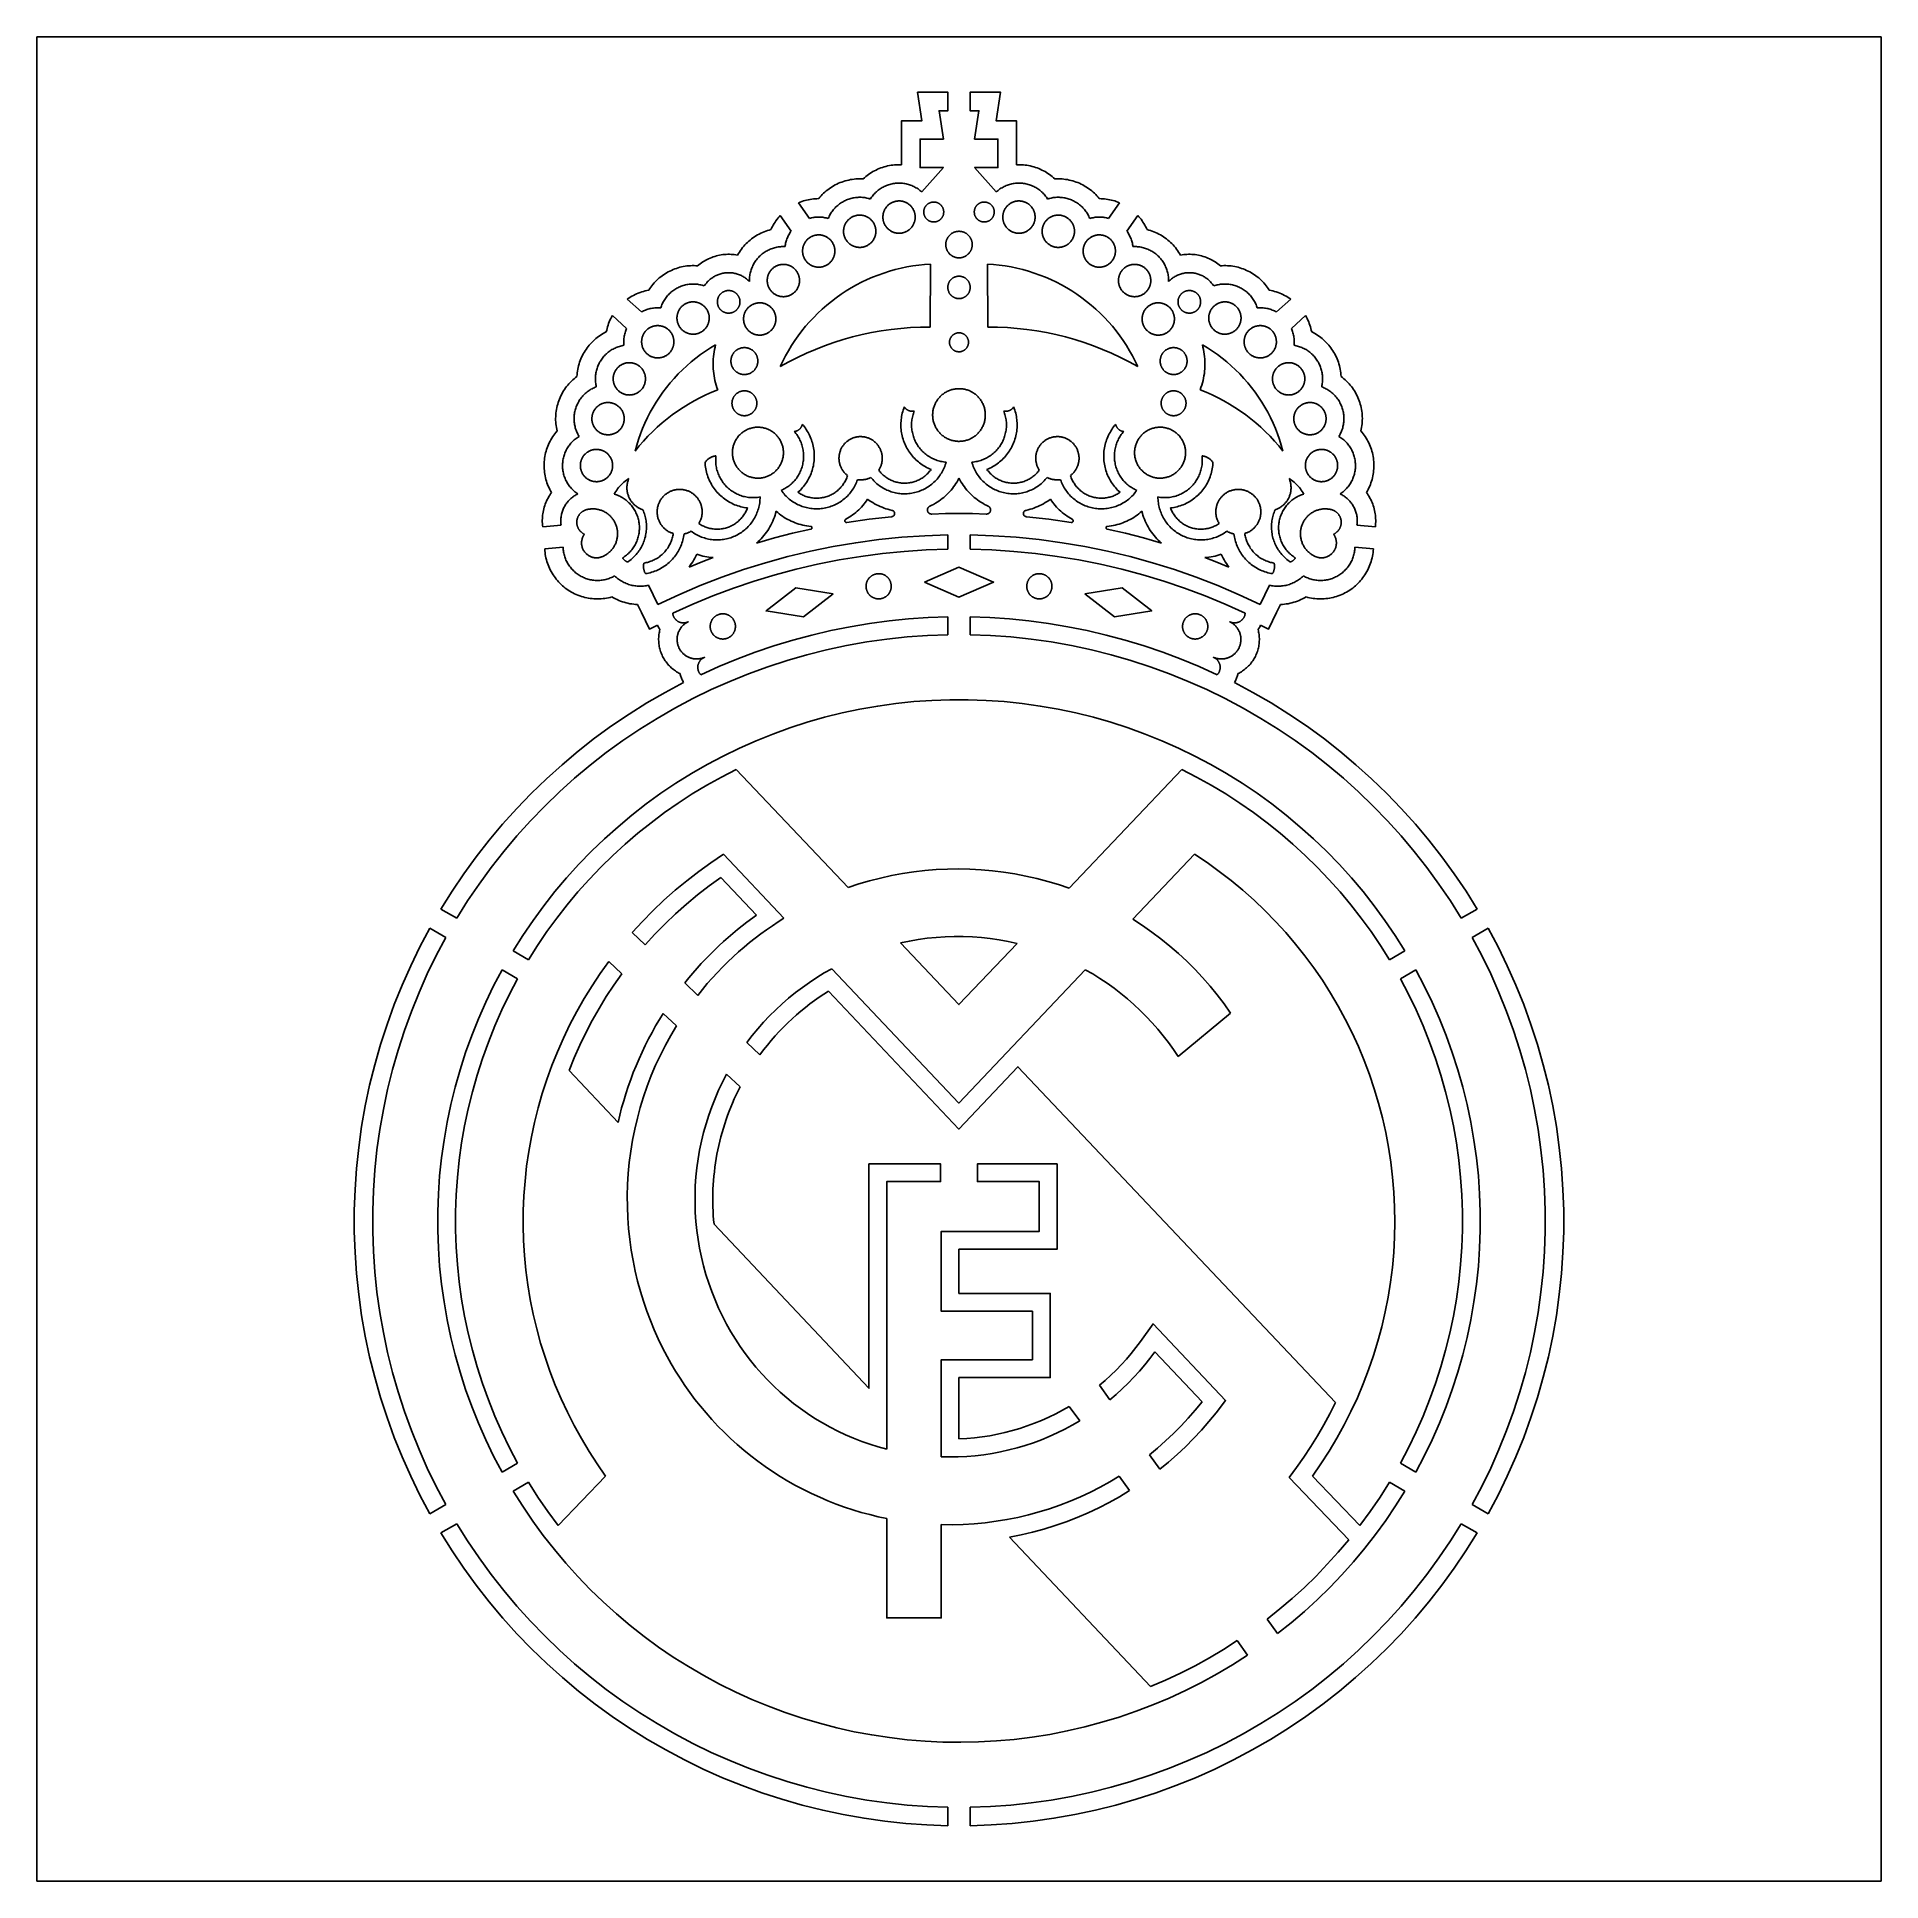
# Model space of a CAD drawing. Header units: millimetres. Extents: x 2193 to 2693, y 298 to 798.
import ezdxf

# ---------------------------------------------------------------- set-up
doc = ezdxf.new("R2010")
doc.units = ezdxf.units.MM
doc.layers.add('Default_Layer', color=1, linetype='Continuous', true_color=0xff0000)

msp = doc.modelspace()

# ---------------------------------------------------------------- linework, layer by layer
at = {"layer": 'Default_Layer'}
for points in [[(2192.72, 297.91), (2692.72, 297.91), (2692.72, 797.91), (2192.72, 797.91)], [(2426.36, 753.43), (2426.21, 753.42), (2426.06, 753.41), (2425.91, 753.39), (2425.76, 753.37), (2425.61, 753.34), (2425.46, 753.31), (2425.31, 753.27), (2425.16, 753.23), (2425.02, 753.18), (2424.88, 753.13), (2424.74, 753.07), (2424.6, 753.01), (2424.46, 752.94), (2424.33, 752.87), (2424.2, 752.8), (2424.07, 752.72), (2423.94, 752.63), (2423.82, 752.54), (2423.7, 752.45), (2423.58, 752.35), (2423.47, 752.25), (2423.36, 752.14), (2423.26, 752.03), (2423.16, 751.92), (2423.06, 751.8), (2422.96, 751.68), (2422.88, 751.56), (2422.79, 751.43), (2422.71, 751.3), (2422.63, 751.17), (2422.56, 751.04), (2422.5, 750.9), (2422.43, 750.76), (2422.38, 750.62), (2422.33, 750.48), (2422.28, 750.33), (2422.24, 750.19), (2422.2, 750.04), (2422.17, 749.89), (2422.14, 749.74), (2422.12, 749.59), (2422.1, 749.44), (2422.09, 749.29), (2422.09, 749.14), (2422.09, 748.98), (2422.09, 748.83), (2422.1, 748.68), (2422.12, 748.53), (2422.14, 748.38), (2422.16, 748.23), (2422.2, 748.08), (2422.23, 747.93), (2422.27, 747.79), (2422.32, 747.64), (2422.37, 747.5), (2422.43, 747.36), (2422.49, 747.22), (2422.55, 747.08), (2422.63, 746.95), (2422.7, 746.82), (2422.78, 746.69), (2422.87, 746.56), (2422.95, 746.44), (2423.05, 746.32), (2423.14, 746.2), (2423.24, 746.09), (2423.35, 745.98), (2423.46, 745.87), (2423.57, 745.77), (2423.69, 745.67), (2423.81, 745.57), (2423.93, 745.48), (2424.05, 745.4), (2424.18, 745.32), (2424.31, 745.24), (2424.45, 745.17), (2424.58, 745.1), (2424.72, 745.04), (2424.86, 744.98), (2425, 744.92), (2425.15, 744.88), (2425.29, 744.83), (2425.44, 744.8), (2425.59, 744.76), (2425.74, 744.73), (2425.89, 744.71), (2426.04, 744.69), (2426.19, 744.68), (2426.34, 744.68), (2426.49, 744.67), (2426.65, 744.68), (2426.8, 744.69), (2426.95, 744.7), (2427.1, 744.72), (2427.25, 744.74), (2427.4, 744.77), (2427.55, 744.81), (2427.69, 744.85), (2427.84, 744.89), (2427.98, 744.94), (2428.12, 745), (2428.26, 745.06), (2428.4, 745.12), (2428.54, 745.19), (2428.67, 745.27), (2428.8, 745.35), (2428.93, 745.43), (2429.05, 745.52), (2429.17, 745.61), (2429.29, 745.71), (2429.4, 745.81), (2429.51, 745.91), (2429.62, 746.02), (2429.72, 746.13), (2429.82, 746.24), (2429.92, 746.36), (2430.01, 746.48), (2430.1, 746.61), (2430.18, 746.74), (2430.26, 746.87), (2430.33, 747), (2430.4, 747.13), (2430.47, 747.27), (2430.52, 747.41), (2430.58, 747.55), (2430.63, 747.7), (2430.67, 747.84), (2430.71, 747.99), (2430.75, 748.14), (2430.78, 748.29), (2430.8, 748.44), (2430.82, 748.59), (2430.83, 748.74), (2430.84, 748.89), (2430.84, 749.04), (2430.84, 749.19), (2430.83, 749.35), (2430.82, 749.5), (2430.8, 749.65), (2430.78, 749.8), (2430.75, 749.95), (2430.72, 750.1), (2430.68, 750.24), (2430.63, 750.39), (2430.58, 750.53), (2430.53, 750.67), (2430.47, 750.82), (2430.41, 750.95), (2430.34, 751.09), (2430.27, 751.22), (2430.19, 751.35), (2430.11, 751.48), (2430.02, 751.61), (2429.93, 751.73), (2429.84, 751.85), (2429.74, 751.96), (2429.63, 752.07), (2429.53, 752.18), (2429.42, 752.29), (2429.3, 752.39), (2429.18, 752.48), (2429.06, 752.57), (2428.94, 752.66), (2428.81, 752.75), (2428.68, 752.83), (2428.55, 752.9), (2428.42, 752.97), (2428.28, 753.04), (2428.14, 753.1), (2428, 753.15), (2427.86, 753.2), (2427.71, 753.25), (2427.56, 753.29), (2427.42, 753.33), (2427.27, 753.36), (2427.12, 753.38), (2426.97, 753.4), (2426.82, 753.42), (2426.66, 753.43), (2426.51, 753.43)], [(2434.32, 748.21), (2434.24, 748.27), (2434.17, 748.33), (2434.09, 748.39), (2434.02, 748.45), (2433.96, 748.52), (2433.89, 748.58), (2433.83, 748.65), (2433.77, 748.73), (2433.71, 748.8), (2433.65, 748.88), (2433.6, 748.95), (2433.55, 749.03), (2433.5, 749.11), (2433.46, 749.2), (2433.42, 749.28), (2433.38, 749.37), (2433.34, 749.45), (2433.31, 749.54), (2433.28, 749.63), (2433.26, 749.72), (2433.23, 749.81), (2433.21, 749.91), (2433.2, 750), (2433.18, 750.09), (2433.17, 750.18), (2433.17, 750.28), (2433.16, 750.37), (2433.16, 750.47), (2433.16, 750.56), (2433.17, 750.65), (2433.18, 750.75), (2433.19, 750.84), (2433.21, 750.93), (2433.23, 751.03), (2433.25, 751.12), (2433.27, 751.21), (2433.3, 751.3), (2433.33, 751.39), (2433.37, 751.47), (2433.41, 751.56), (2433.45, 751.64), (2433.49, 751.73), (2433.54, 751.81), (2433.59, 751.89), (2433.64, 751.97), (2433.69, 752.04), (2433.75, 752.12), (2433.81, 752.19), (2433.87, 752.26), (2433.94, 752.33), (2434, 752.4), (2434.07, 752.46), (2434.14, 752.52), (2434.22, 752.58), (2434.29, 752.64), (2434.37, 752.69), (2434.45, 752.74), (2434.53, 752.79), (2434.61, 752.83), (2434.7, 752.87), (2434.78, 752.91), (2434.87, 752.95), (2434.96, 752.98), (2435.05, 753.01), (2435.14, 753.04), (2435.23, 753.06), (2435.32, 753.09), (2435.41, 753.1), (2435.5, 753.12), (2435.6, 753.13), (2435.69, 753.14), (2435.78, 753.14), (2435.88, 753.14), (2435.97, 753.14), (2436.07, 753.13), (2436.16, 753.13), (2436.25, 753.11), (2436.35, 753.1), (2436.44, 753.08), (2436.53, 753.06), (2436.62, 753.04), (2436.71, 753.01), (2436.8, 752.98), (2436.89, 752.94), (2436.97, 752.91), (2437.06, 752.87), (2437.14, 752.82), (2437.22, 752.78), (2437.31, 752.73), (2437.38, 752.68), (2437.46, 752.63), (2437.54, 752.57), (2437.61, 752.51), (2437.68, 752.45), (2437.75, 752.38), (2437.82, 752.32), (2437.88, 752.25), (2437.94, 752.18), (2438, 752.1), (2438.06, 752.03), (2438.11, 751.95), (2438.16, 751.87), (2438.21, 751.79), (2438.26, 751.71), (2438.3, 751.63), (2438.34, 751.54), (2438.38, 751.46), (2438.41, 751.37), (2438.44, 751.28), (2438.47, 751.19), (2438.49, 751.1), (2438.52, 751.01), (2438.53, 750.92), (2438.55, 750.82), (2438.56, 750.73), (2438.57, 750.64), (2438.58, 750.54), (2438.58, 750.45), (2438.58, 750.35), (2438.57, 750.26), (2438.56, 750.17), (2438.55, 750.07), (2438.54, 749.98), (2438.52, 749.89), (2438.5, 749.8), (2438.48, 749.71), (2438.45, 749.62), (2438.42, 749.53), (2438.39, 749.44), (2438.35, 749.35), (2438.31, 749.27), (2438.27, 749.18), (2438.23, 749.1), (2438.18, 749.02), (2438.13, 748.94), (2438.07, 748.86), (2438.02, 748.79), (2437.96, 748.71), (2437.9, 748.64), (2437.84, 748.57), (2437.77, 748.5), (2437.7, 748.44), (2437.63, 748.38), (2437.56, 748.32), (2437.48, 748.26), (2437.41, 748.2), (2437.33, 748.15), (2437.25, 748.1), (2437.17, 748.06), (2437.08, 748.01), (2437, 747.97), (2436.91, 747.93), (2436.83, 747.9), (2436.74, 747.87), (2436.65, 747.84), (2436.56, 747.81), (2436.47, 747.79), (2436.37, 747.77), (2436.28, 747.76), (2436.19, 747.74), (2436.1, 747.73), (2436, 747.73), (2435.91, 747.73), (2435.81, 747.73), (2435.72, 747.73), (2435.63, 747.74), (2435.53, 747.75), (2435.44, 747.76), (2435.35, 747.78), (2435.25, 747.8), (2435.16, 747.82), (2435.07, 747.84), (2434.98, 747.87), (2434.9, 747.91), (2434.81, 747.94), (2434.72, 747.98), (2434.64, 748.02), (2434.56, 748.07), (2434.47, 748.11), (2434.39, 748.16)], [(2451.13, 748.21), (2451.2, 748.27), (2451.28, 748.33), (2451.35, 748.39), (2451.42, 748.45), (2451.49, 748.52), (2451.55, 748.58), (2451.61, 748.65), (2451.67, 748.73), (2451.73, 748.8), (2451.79, 748.88), (2451.84, 748.95), (2451.89, 749.03), (2451.94, 749.11), (2451.98, 749.2), (2452.02, 749.28), (2452.06, 749.37), (2452.1, 749.45), (2452.13, 749.54), (2452.16, 749.63), (2452.19, 749.72), (2452.21, 749.81), (2452.23, 749.91), (2452.25, 750), (2452.26, 750.09), (2452.27, 750.18), (2452.28, 750.28), (2452.28, 750.37), (2452.28, 750.47), (2452.28, 750.56), (2452.27, 750.65), (2452.26, 750.75), (2452.25, 750.84), (2452.23, 750.93), (2452.22, 751.03), (2452.19, 751.12), (2452.17, 751.21), (2452.14, 751.3), (2452.11, 751.39), (2452.07, 751.47), (2452.04, 751.56), (2452, 751.64), (2451.95, 751.73), (2451.91, 751.81), (2451.86, 751.89), (2451.81, 751.97), (2451.75, 752.04), (2451.69, 752.12), (2451.63, 752.19), (2451.57, 752.26), (2451.51, 752.33), (2451.44, 752.4), (2451.37, 752.46), (2451.3, 752.52), (2451.23, 752.58), (2451.15, 752.64), (2451.07, 752.69), (2450.99, 752.74), (2450.91, 752.79), (2450.83, 752.83), (2450.75, 752.87), (2450.66, 752.91), (2450.57, 752.95), (2450.49, 752.98), (2450.4, 753.01), (2450.31, 753.04), (2450.22, 753.06), (2450.12, 753.09), (2450.03, 753.1), (2449.94, 753.12), (2449.85, 753.13), (2449.75, 753.14), (2449.66, 753.14), (2449.56, 753.14), (2449.47, 753.14), (2449.38, 753.13), (2449.28, 753.13), (2449.19, 753.11), (2449.1, 753.1), (2449, 753.08), (2448.91, 753.06), (2448.82, 753.04), (2448.73, 753.01), (2448.64, 752.98), (2448.56, 752.94), (2448.47, 752.91), (2448.38, 752.87), (2448.3, 752.82), (2448.22, 752.78), (2448.14, 752.73), (2448.06, 752.68), (2447.98, 752.63), (2447.91, 752.57), (2447.83, 752.51), (2447.76, 752.45), (2447.69, 752.38), (2447.63, 752.32), (2447.56, 752.25), (2447.5, 752.18), (2447.44, 752.1), (2447.38, 752.03), (2447.33, 751.95), (2447.28, 751.87), (2447.23, 751.79), (2447.19, 751.71), (2447.14, 751.63), (2447.1, 751.54), (2447.07, 751.46), (2447.03, 751.37), (2447, 751.28), (2446.97, 751.19), (2446.95, 751.1), (2446.93, 751.01), (2446.91, 750.92), (2446.89, 750.82), (2446.88, 750.73), (2446.87, 750.64), (2446.87, 750.54), (2446.86, 750.45), (2446.87, 750.35), (2446.87, 750.26), (2446.88, 750.17), (2446.89, 750.07), (2446.9, 749.98), (2446.92, 749.89), (2446.94, 749.8), (2446.96, 749.71), (2446.99, 749.62), (2447.02, 749.53), (2447.05, 749.44), (2447.09, 749.35), (2447.13, 749.27), (2447.17, 749.18), (2447.22, 749.1), (2447.26, 749.02), (2447.31, 748.94), (2447.37, 748.86), (2447.42, 748.79), (2447.48, 748.71), (2447.54, 748.64), (2447.61, 748.57), (2447.67, 748.5), (2447.74, 748.44), (2447.81, 748.38), (2447.88, 748.32), (2447.96, 748.26), (2448.03, 748.2), (2448.11, 748.15), (2448.19, 748.1), (2448.27, 748.06), (2448.36, 748.01), (2448.44, 747.97), (2448.53, 747.93), (2448.62, 747.9), (2448.7, 747.87), (2448.79, 747.84), (2448.88, 747.81), (2448.98, 747.79), (2449.07, 747.77), (2449.16, 747.76), (2449.25, 747.74), (2449.35, 747.73), (2449.44, 747.73), (2449.53, 747.73), (2449.63, 747.73), (2449.72, 747.73), (2449.82, 747.74), (2449.91, 747.75), (2450, 747.76), (2450.1, 747.78), (2450.19, 747.8), (2450.28, 747.82), (2450.37, 747.84), (2450.46, 747.87), (2450.55, 747.91), (2450.63, 747.94), (2450.72, 747.98), (2450.8, 748.02), (2450.89, 748.07), (2450.97, 748.11), (2451.05, 748.16)], [(2459.08, 753.43), (2459.23, 753.42), (2459.39, 753.41), (2459.54, 753.39), (2459.69, 753.37), (2459.84, 753.34), (2459.99, 753.31), (2460.13, 753.27), (2460.28, 753.23), (2460.42, 753.18), (2460.57, 753.13), (2460.71, 753.07), (2460.84, 753.01), (2460.98, 752.94), (2461.11, 752.87), (2461.25, 752.8), (2461.37, 752.72), (2461.5, 752.63), (2461.62, 752.54), (2461.74, 752.45), (2461.86, 752.35), (2461.97, 752.25), (2462.08, 752.14), (2462.19, 752.03), (2462.29, 751.92), (2462.38, 751.8), (2462.48, 751.68), (2462.57, 751.56), (2462.65, 751.43), (2462.73, 751.3), (2462.81, 751.17), (2462.88, 751.04), (2462.95, 750.9), (2463.01, 750.76), (2463.06, 750.62), (2463.12, 750.48), (2463.16, 750.33), (2463.21, 750.19), (2463.24, 750.04), (2463.27, 749.89), (2463.3, 749.74), (2463.32, 749.59), (2463.34, 749.44), (2463.35, 749.29), (2463.35, 749.14), (2463.36, 748.98), (2463.35, 748.83), (2463.34, 748.68), (2463.32, 748.53), (2463.3, 748.38), (2463.28, 748.23), (2463.25, 748.08), (2463.21, 747.93), (2463.17, 747.79), (2463.12, 747.64), (2463.07, 747.5), (2463.01, 747.36), (2462.95, 747.22), (2462.89, 747.08), (2462.82, 746.95), (2462.74, 746.82), (2462.66, 746.69), (2462.58, 746.56), (2462.49, 746.44), (2462.4, 746.32), (2462.3, 746.2), (2462.2, 746.09), (2462.09, 745.98), (2461.98, 745.87), (2461.87, 745.77), (2461.76, 745.67), (2461.64, 745.57), (2461.51, 745.48), (2461.39, 745.4), (2461.26, 745.32), (2461.13, 745.24), (2461, 745.17), (2460.86, 745.1), (2460.72, 745.04), (2460.58, 744.98), (2460.44, 744.92), (2460.3, 744.88), (2460.15, 744.83), (2460, 744.8), (2459.85, 744.76), (2459.7, 744.73), (2459.55, 744.71), (2459.4, 744.69), (2459.25, 744.68), (2459.1, 744.68), (2458.95, 744.67), (2458.8, 744.68), (2458.64, 744.69), (2458.49, 744.7), (2458.34, 744.72), (2458.19, 744.74), (2458.04, 744.77), (2457.9, 744.81), (2457.75, 744.85), (2457.6, 744.89), (2457.46, 744.94), (2457.32, 745), (2457.18, 745.06), (2457.04, 745.12), (2456.91, 745.19), (2456.77, 745.27), (2456.64, 745.35), (2456.52, 745.43), (2456.39, 745.52), (2456.27, 745.61), (2456.15, 745.71), (2456.04, 745.81), (2455.93, 745.91), (2455.82, 746.02), (2455.72, 746.13), (2455.62, 746.24), (2455.52, 746.36), (2455.43, 746.48), (2455.34, 746.61), (2455.26, 746.74), (2455.18, 746.87), (2455.11, 747), (2455.04, 747.13), (2454.98, 747.27), (2454.92, 747.41), (2454.86, 747.55), (2454.81, 747.7), (2454.77, 747.84), (2454.73, 747.99), (2454.7, 748.14), (2454.67, 748.29), (2454.64, 748.44), (2454.62, 748.59), (2454.61, 748.74), (2454.6, 748.89), (2454.6, 749.04), (2454.6, 749.19), (2454.61, 749.35), (2454.62, 749.5), (2454.64, 749.65), (2454.66, 749.8), (2454.69, 749.95), (2454.73, 750.1), (2454.76, 750.24), (2454.81, 750.39), (2454.86, 750.53), (2454.91, 750.67), (2454.97, 750.82), (2455.03, 750.95), (2455.1, 751.09), (2455.18, 751.22), (2455.25, 751.35), (2455.33, 751.48), (2455.42, 751.61), (2455.51, 751.73), (2455.61, 751.85), (2455.71, 751.96), (2455.81, 752.07), (2455.92, 752.18), (2456.03, 752.29), (2456.14, 752.39), (2456.26, 752.48), (2456.38, 752.57), (2456.5, 752.66), (2456.63, 752.75), (2456.76, 752.83), (2456.89, 752.9), (2457.03, 752.97), (2457.16, 753.04), (2457.3, 753.1), (2457.44, 753.15), (2457.59, 753.2), (2457.73, 753.25), (2457.88, 753.29), (2458.03, 753.33), (2458.18, 753.36), (2458.33, 753.38), (2458.48, 753.4), (2458.63, 753.42), (2458.78, 753.43), (2458.93, 753.43)], [(2415.7, 749.59), (2415.54, 749.59), (2415.39, 749.58), (2415.24, 749.56), (2415.09, 749.54), (2414.94, 749.51), (2414.79, 749.48), (2414.65, 749.44), (2414.5, 749.4), (2414.36, 749.35), (2414.21, 749.3), (2414.07, 749.24), (2413.93, 749.18), (2413.8, 749.11), (2413.66, 749.04), (2413.53, 748.96), (2413.4, 748.88), (2413.28, 748.8), (2413.16, 748.71), (2413.04, 748.61), (2412.92, 748.51), (2412.81, 748.41), (2412.7, 748.31), (2412.59, 748.2), (2412.49, 748.08), (2412.39, 747.97), (2412.3, 747.85), (2412.21, 747.72), (2412.13, 747.6), (2412.05, 747.47), (2411.97, 747.34), (2411.9, 747.2), (2411.83, 747.07), (2411.77, 746.93), (2411.71, 746.79), (2411.66, 746.64), (2411.61, 746.5), (2411.57, 746.35), (2411.54, 746.21), (2411.5, 746.06), (2411.48, 745.91), (2411.46, 745.76), (2411.44, 745.61), (2411.43, 745.45), (2411.42, 745.3), (2411.42, 745.15), (2411.43, 745), (2411.44, 744.85), (2411.45, 744.7), (2411.48, 744.55), (2411.5, 744.4), (2411.53, 744.25), (2411.57, 744.1), (2411.61, 743.95), (2411.66, 743.81), (2411.71, 743.67), (2411.76, 743.52), (2411.83, 743.38), (2411.89, 743.25), (2411.96, 743.11), (2412.04, 742.98), (2412.12, 742.85), (2412.2, 742.73), (2412.29, 742.6), (2412.38, 742.48), (2412.48, 742.37), (2412.58, 742.25), (2412.69, 742.14), (2412.79, 742.04), (2412.91, 741.93), (2413.02, 741.83), (2413.14, 741.74), (2413.26, 741.65), (2413.39, 741.56), (2413.52, 741.48), (2413.65, 741.41), (2413.78, 741.33), (2413.92, 741.27), (2414.06, 741.2), (2414.2, 741.14), (2414.34, 741.09), (2414.48, 741.04), (2414.63, 741), (2414.78, 740.96), (2414.92, 740.93), (2415.07, 740.9), (2415.22, 740.88), (2415.38, 740.86), (2415.53, 740.85), (2415.68, 740.84), (2415.83, 740.84), (2415.98, 740.84), (2416.13, 740.85), (2416.29, 740.87), (2416.44, 740.89), (2416.59, 740.91), (2416.73, 740.94), (2416.88, 740.98), (2417.03, 741.02), (2417.17, 741.06), (2417.32, 741.11), (2417.46, 741.17), (2417.6, 741.23), (2417.74, 741.29), (2417.87, 741.36), (2418, 741.43), (2418.13, 741.51), (2418.26, 741.6), (2418.39, 741.68), (2418.51, 741.78), (2418.62, 741.87), (2418.74, 741.97), (2418.85, 742.08), (2418.96, 742.18), (2419.06, 742.29), (2419.16, 742.41), (2419.26, 742.53), (2419.35, 742.65), (2419.43, 742.77), (2419.52, 742.9), (2419.59, 743.03), (2419.67, 743.16), (2419.74, 743.3), (2419.8, 743.44), (2419.86, 743.58), (2419.92, 743.72), (2419.96, 743.86), (2420.01, 744.01), (2420.05, 744.16), (2420.08, 744.3), (2420.11, 744.45), (2420.14, 744.6), (2420.15, 744.75), (2420.17, 744.9), (2420.18, 745.06), (2420.18, 745.21), (2420.18, 745.36), (2420.17, 745.51), (2420.16, 745.66), (2420.14, 745.81), (2420.12, 745.96), (2420.09, 746.11), (2420.05, 746.26), (2420.01, 746.41), (2419.97, 746.55), (2419.92, 746.7), (2419.87, 746.84), (2419.81, 746.98), (2419.74, 747.12), (2419.68, 747.25), (2419.6, 747.39), (2419.53, 747.52), (2419.44, 747.65), (2419.36, 747.77), (2419.27, 747.89), (2419.17, 748.01), (2419.07, 748.13), (2418.97, 748.24), (2418.86, 748.35), (2418.75, 748.45), (2418.64, 748.55), (2418.52, 748.65), (2418.4, 748.74), (2418.28, 748.83), (2418.15, 748.91), (2418.02, 748.99), (2417.89, 749.07), (2417.75, 749.14), (2417.62, 749.2), (2417.48, 749.26), (2417.33, 749.32), (2417.19, 749.37), (2417.05, 749.41), (2416.9, 749.46), (2416.75, 749.49), (2416.6, 749.52), (2416.45, 749.55), (2416.3, 749.57), (2416.15, 749.58), (2416, 749.59), (2415.85, 749.6)], [(2442.72, 745.2), (2442.6, 745.2), (2442.47, 745.19), (2442.35, 745.18), (2442.22, 745.16), (2442.1, 745.14), (2441.98, 745.12), (2441.86, 745.09), (2441.74, 745.06), (2441.62, 745.02), (2441.5, 744.98), (2441.38, 744.94), (2441.27, 744.89), (2441.15, 744.84), (2441.04, 744.78), (2440.93, 744.72), (2440.83, 744.66), (2440.72, 744.59), (2440.62, 744.52), (2440.52, 744.44), (2440.42, 744.37), (2440.33, 744.28), (2440.24, 744.2), (2440.15, 744.11), (2440.06, 744.02), (2439.98, 743.93), (2439.9, 743.83), (2439.83, 743.73), (2439.75, 743.63), (2439.68, 743.53), (2439.62, 743.42), (2439.56, 743.31), (2439.5, 743.2), (2439.45, 743.09), (2439.4, 742.97), (2439.35, 742.86), (2439.31, 742.74), (2439.27, 742.62), (2439.24, 742.5), (2439.21, 742.38), (2439.19, 742.26), (2439.17, 742.13), (2439.15, 742.01), (2439.14, 741.88), (2439.13, 741.76), (2439.13, 741.64), (2439.13, 741.51), (2439.13, 741.39), (2439.14, 741.26), (2439.16, 741.14), (2439.18, 741.01), (2439.2, 740.89), (2439.23, 740.77), (2439.26, 740.65), (2439.29, 740.53), (2439.33, 740.41), (2439.38, 740.29), (2439.42, 740.18), (2439.47, 740.07), (2439.53, 739.95), (2439.59, 739.84), (2439.65, 739.74), (2439.72, 739.63), (2439.79, 739.53), (2439.86, 739.43), (2439.94, 739.33), (2440.02, 739.23), (2440.1, 739.14), (2440.19, 739.05), (2440.28, 738.97), (2440.37, 738.88), (2440.47, 738.8), (2440.57, 738.73), (2440.67, 738.65), (2440.77, 738.58), (2440.88, 738.52), (2440.99, 738.46), (2441.1, 738.4), (2441.21, 738.34), (2441.32, 738.29), (2441.44, 738.25), (2441.56, 738.2), (2441.68, 738.17), (2441.8, 738.13), (2441.92, 738.1), (2442.04, 738.08), (2442.16, 738.05), (2442.29, 738.04), (2442.41, 738.02), (2442.53, 738.02), (2442.66, 738.01), (2442.78, 738.01), (2442.91, 738.02), (2443.03, 738.02), (2443.16, 738.04), (2443.28, 738.05), (2443.4, 738.08), (2443.53, 738.1), (2443.65, 738.13), (2443.77, 738.17), (2443.88, 738.2), (2444, 738.25), (2444.12, 738.29), (2444.23, 738.34), (2444.34, 738.4), (2444.45, 738.46), (2444.56, 738.52), (2444.67, 738.58), (2444.77, 738.65), (2444.87, 738.73), (2444.97, 738.8), (2445.07, 738.88), (2445.16, 738.97), (2445.25, 739.05), (2445.34, 739.14), (2445.42, 739.23), (2445.5, 739.33), (2445.58, 739.43), (2445.65, 739.53), (2445.72, 739.63), (2445.79, 739.74), (2445.85, 739.84), (2445.91, 739.95), (2445.97, 740.07), (2446.02, 740.18), (2446.07, 740.29), (2446.11, 740.41), (2446.15, 740.53), (2446.19, 740.65), (2446.22, 740.77), (2446.24, 740.89), (2446.27, 741.01), (2446.28, 741.14), (2446.3, 741.26), (2446.31, 741.39), (2446.31, 741.51), (2446.31, 741.64), (2446.31, 741.76), (2446.3, 741.88), (2446.29, 742.01), (2446.28, 742.13), (2446.26, 742.26), (2446.23, 742.38), (2446.2, 742.5), (2446.17, 742.62), (2446.13, 742.74), (2446.09, 742.86), (2446.04, 742.97), (2445.99, 743.09), (2445.94, 743.2), (2445.88, 743.31), (2445.82, 743.42), (2445.76, 743.53), (2445.69, 743.63), (2445.62, 743.73), (2445.54, 743.83), (2445.46, 743.93), (2445.38, 744.02), (2445.3, 744.11), (2445.21, 744.2), (2445.11, 744.28), (2445.02, 744.37), (2444.92, 744.44), (2444.82, 744.52), (2444.72, 744.59), (2444.62, 744.66), (2444.51, 744.72), (2444.4, 744.78), (2444.29, 744.84), (2444.18, 744.89), (2444.06, 744.94), (2443.94, 744.98), (2443.83, 745.02), (2443.71, 745.06), (2443.59, 745.09), (2443.46, 745.12), (2443.34, 745.14), (2443.22, 745.16), (2443.09, 745.18), (2442.97, 745.19), (2442.85, 745.2)], [(2469.75, 749.59), (2469.9, 749.59), (2470.05, 749.58), (2470.2, 749.56), (2470.35, 749.54), (2470.5, 749.51), (2470.65, 749.48), (2470.8, 749.44), (2470.94, 749.4), (2471.09, 749.35), (2471.23, 749.3), (2471.37, 749.24), (2471.51, 749.18), (2471.64, 749.11), (2471.78, 749.04), (2471.91, 748.96), (2472.04, 748.88), (2472.16, 748.8), (2472.29, 748.71), (2472.41, 748.61), (2472.52, 748.51), (2472.63, 748.41), (2472.74, 748.31), (2472.85, 748.2), (2472.95, 748.08), (2473.05, 747.97), (2473.14, 747.85), (2473.23, 747.72), (2473.32, 747.6), (2473.4, 747.47), (2473.47, 747.34), (2473.54, 747.2), (2473.61, 747.07), (2473.67, 746.93), (2473.73, 746.79), (2473.78, 746.64), (2473.83, 746.5), (2473.87, 746.35), (2473.91, 746.21), (2473.94, 746.06), (2473.96, 745.91), (2473.99, 745.76), (2474, 745.61), (2474.01, 745.45), (2474.02, 745.3), (2474.02, 745.15), (2474.01, 745), (2474, 744.85), (2473.99, 744.7), (2473.97, 744.55), (2473.94, 744.4), (2473.91, 744.25), (2473.87, 744.1), (2473.83, 743.95), (2473.79, 743.81), (2473.73, 743.67), (2473.68, 743.52), (2473.62, 743.38), (2473.55, 743.25), (2473.48, 743.11), (2473.41, 742.98), (2473.33, 742.85), (2473.24, 742.73), (2473.15, 742.6), (2473.06, 742.48), (2472.96, 742.37), (2472.86, 742.25), (2472.76, 742.14), (2472.65, 742.04), (2472.54, 741.93), (2472.42, 741.83), (2472.3, 741.74), (2472.18, 741.65), (2472.05, 741.56), (2471.92, 741.48), (2471.79, 741.41), (2471.66, 741.33), (2471.52, 741.27), (2471.39, 741.2), (2471.25, 741.14), (2471.1, 741.09), (2470.96, 741.04), (2470.81, 741), (2470.67, 740.96), (2470.52, 740.93), (2470.37, 740.9), (2470.22, 740.88), (2470.07, 740.86), (2469.92, 740.85), (2469.76, 740.84), (2469.61, 740.84), (2469.46, 740.84), (2469.31, 740.85), (2469.16, 740.87), (2469.01, 740.89), (2468.86, 740.91), (2468.71, 740.94), (2468.56, 740.98), (2468.41, 741.02), (2468.27, 741.06), (2468.12, 741.11), (2467.98, 741.17), (2467.84, 741.23), (2467.71, 741.29), (2467.57, 741.36), (2467.44, 741.43), (2467.31, 741.51), (2467.18, 741.6), (2467.06, 741.68), (2466.94, 741.78), (2466.82, 741.87), (2466.7, 741.97), (2466.59, 742.08), (2466.49, 742.18), (2466.38, 742.29), (2466.28, 742.41), (2466.19, 742.53), (2466.1, 742.65), (2466.01, 742.77), (2465.93, 742.9), (2465.85, 743.03), (2465.77, 743.16), (2465.71, 743.3), (2465.64, 743.44), (2465.58, 743.58), (2465.53, 743.72), (2465.48, 743.86), (2465.43, 744.01), (2465.39, 744.16), (2465.36, 744.3), (2465.33, 744.45), (2465.31, 744.6), (2465.29, 744.75), (2465.27, 744.9), (2465.27, 745.06), (2465.26, 745.21), (2465.27, 745.36), (2465.27, 745.51), (2465.29, 745.66), (2465.3, 745.81), (2465.33, 745.96), (2465.36, 746.11), (2465.39, 746.26), (2465.43, 746.41), (2465.47, 746.55), (2465.52, 746.7), (2465.58, 746.84), (2465.63, 746.98), (2465.7, 747.12), (2465.77, 747.25), (2465.84, 747.39), (2465.92, 747.52), (2466, 747.65), (2466.09, 747.77), (2466.18, 747.89), (2466.27, 748.01), (2466.37, 748.13), (2466.47, 748.24), (2466.58, 748.35), (2466.69, 748.45), (2466.8, 748.55), (2466.92, 748.65), (2467.04, 748.74), (2467.17, 748.83), (2467.29, 748.91), (2467.42, 748.99), (2467.55, 749.07), (2467.69, 749.14), (2467.83, 749.2), (2467.97, 749.26), (2468.11, 749.32), (2468.25, 749.37), (2468.4, 749.41), (2468.54, 749.46), (2468.69, 749.49), (2468.84, 749.52), (2468.99, 749.55), (2469.14, 749.57), (2469.29, 749.58), (2469.44, 749.59), (2469.59, 749.6)], [(2404.58, 744.23), (2404.43, 744.23), (2404.28, 744.21), (2404.13, 744.2), (2403.98, 744.18), (2403.83, 744.15), (2403.68, 744.12), (2403.53, 744.08), (2403.39, 744.04), (2403.24, 743.99), (2403.1, 743.94), (2402.96, 743.88), (2402.82, 743.82), (2402.68, 743.75), (2402.55, 743.68), (2402.42, 743.6), (2402.29, 743.52), (2402.17, 743.43), (2402.04, 743.34), (2401.92, 743.25), (2401.81, 743.15), (2401.69, 743.05), (2401.59, 742.94), (2401.48, 742.83), (2401.38, 742.72), (2401.28, 742.61), (2401.19, 742.49), (2401.1, 742.36), (2401.01, 742.24), (2400.93, 742.11), (2400.86, 741.98), (2400.79, 741.84), (2400.72, 741.7), (2400.66, 741.57), (2400.6, 741.42), (2400.55, 741.28), (2400.5, 741.14), (2400.46, 740.99), (2400.42, 740.84), (2400.39, 740.7), (2400.36, 740.55), (2400.34, 740.4), (2400.33, 740.24), (2400.32, 740.09), (2400.31, 739.94), (2400.31, 739.79), (2400.32, 739.64), (2400.33, 739.49), (2400.34, 739.33), (2400.36, 739.18), (2400.39, 739.03), (2400.42, 738.89), (2400.46, 738.74), (2400.5, 738.59), (2400.54, 738.45), (2400.59, 738.3), (2400.65, 738.16), (2400.71, 738.02), (2400.78, 737.89), (2400.85, 737.75), (2400.92, 737.62), (2401, 737.49), (2401.09, 737.36), (2401.18, 737.24), (2401.27, 737.12), (2401.37, 737), (2401.47, 736.89), (2401.57, 736.78), (2401.68, 736.67), (2401.79, 736.57), (2401.91, 736.47), (2402.03, 736.38), (2402.15, 736.29), (2402.28, 736.2), (2402.4, 736.12), (2402.54, 736.04), (2402.67, 735.97), (2402.81, 735.9), (2402.94, 735.84), (2403.08, 735.78), (2403.23, 735.73), (2403.37, 735.68), (2403.52, 735.64), (2403.66, 735.6), (2403.81, 735.57), (2403.96, 735.54), (2404.11, 735.52), (2404.26, 735.5), (2404.41, 735.49), (2404.57, 735.48), (2404.72, 735.48), (2404.87, 735.48), (2405.02, 735.49), (2405.17, 735.5), (2405.32, 735.52), (2405.47, 735.55), (2405.62, 735.58), (2405.77, 735.61), (2405.92, 735.65), (2406.06, 735.7), (2406.21, 735.75), (2406.35, 735.8), (2406.49, 735.86), (2406.62, 735.93), (2406.76, 736), (2406.89, 736.07), (2407.02, 736.15), (2407.15, 736.23), (2407.27, 736.32), (2407.39, 736.41), (2407.51, 736.51), (2407.63, 736.61), (2407.74, 736.71), (2407.84, 736.82), (2407.95, 736.93), (2408.05, 737.05), (2408.14, 737.17), (2408.23, 737.29), (2408.32, 737.41), (2408.4, 737.54), (2408.48, 737.67), (2408.56, 737.8), (2408.62, 737.94), (2408.69, 738.08), (2408.75, 738.22), (2408.8, 738.36), (2408.85, 738.5), (2408.9, 738.65), (2408.94, 738.79), (2408.97, 738.94), (2409, 739.09), (2409.02, 739.24), (2409.04, 739.39), (2409.06, 739.54), (2409.06, 739.69), (2409.07, 739.85), (2409.06, 740), (2409.06, 740.15), (2409.04, 740.3), (2409.03, 740.45), (2409, 740.6), (2408.97, 740.75), (2408.94, 740.9), (2408.9, 741.05), (2408.86, 741.19), (2408.81, 741.34), (2408.75, 741.48), (2408.7, 741.62), (2408.63, 741.76), (2408.56, 741.89), (2408.49, 742.03), (2408.41, 742.16), (2408.33, 742.28), (2408.24, 742.41), (2408.15, 742.53), (2408.06, 742.65), (2407.96, 742.77), (2407.86, 742.88), (2407.75, 742.99), (2407.64, 743.09), (2407.53, 743.19), (2407.41, 743.29), (2407.29, 743.38), (2407.16, 743.47), (2407.04, 743.55), (2406.91, 743.63), (2406.77, 743.7), (2406.64, 743.77), (2406.5, 743.84), (2406.36, 743.9), (2406.22, 743.96), (2406.08, 744.01), (2405.93, 744.05), (2405.79, 744.09), (2405.64, 744.13), (2405.49, 744.16), (2405.34, 744.19), (2405.19, 744.21), (2405.04, 744.22), (2404.89, 744.23), (2404.74, 744.23)], [(2480.86, 744.23), (2481.01, 744.23), (2481.16, 744.21), (2481.31, 744.2), (2481.46, 744.18), (2481.61, 744.15), (2481.76, 744.12), (2481.91, 744.08), (2482.06, 744.04), (2482.2, 743.99), (2482.34, 743.94), (2482.48, 743.88), (2482.62, 743.82), (2482.76, 743.75), (2482.89, 743.68), (2483.02, 743.6), (2483.15, 743.52), (2483.28, 743.43), (2483.4, 743.34), (2483.52, 743.25), (2483.64, 743.15), (2483.75, 743.05), (2483.86, 742.94), (2483.96, 742.83), (2484.06, 742.72), (2484.16, 742.61), (2484.25, 742.49), (2484.34, 742.36), (2484.43, 742.24), (2484.51, 742.11), (2484.58, 741.98), (2484.66, 741.84), (2484.72, 741.7), (2484.78, 741.57), (2484.84, 741.42), (2484.89, 741.28), (2484.94, 741.14), (2484.98, 740.99), (2485.02, 740.84), (2485.05, 740.7), (2485.08, 740.55), (2485.1, 740.4), (2485.11, 740.24), (2485.13, 740.09), (2485.13, 739.94), (2485.13, 739.79), (2485.13, 739.64), (2485.12, 739.49), (2485.1, 739.33), (2485.08, 739.18), (2485.05, 739.03), (2485.02, 738.89), (2484.99, 738.74), (2484.95, 738.59), (2484.9, 738.45), (2484.85, 738.3), (2484.79, 738.16), (2484.73, 738.02), (2484.66, 737.89), (2484.59, 737.75), (2484.52, 737.62), (2484.44, 737.49), (2484.35, 737.36), (2484.27, 737.24), (2484.17, 737.12), (2484.08, 737), (2483.97, 736.89), (2483.87, 736.78), (2483.76, 736.67), (2483.65, 736.57), (2483.53, 736.47), (2483.41, 736.38), (2483.29, 736.29), (2483.17, 736.2), (2483.04, 736.12), (2482.91, 736.04), (2482.77, 735.97), (2482.64, 735.9), (2482.5, 735.84), (2482.36, 735.78), (2482.22, 735.73), (2482.07, 735.68), (2481.93, 735.64), (2481.78, 735.6), (2481.63, 735.57), (2481.48, 735.54), (2481.33, 735.52), (2481.18, 735.5), (2481.03, 735.49), (2480.88, 735.48), (2480.73, 735.48), (2480.57, 735.48), (2480.42, 735.49), (2480.27, 735.5), (2480.12, 735.52), (2479.97, 735.55), (2479.82, 735.58), (2479.67, 735.61), (2479.53, 735.65), (2479.38, 735.7), (2479.24, 735.75), (2479.1, 735.8), (2478.96, 735.86), (2478.82, 735.93), (2478.68, 736), (2478.55, 736.07), (2478.42, 736.15), (2478.29, 736.23), (2478.17, 736.32), (2478.05, 736.41), (2477.93, 736.51), (2477.82, 736.61), (2477.71, 736.71), (2477.6, 736.82), (2477.49, 736.93), (2477.4, 737.05), (2477.3, 737.17), (2477.21, 737.29), (2477.12, 737.41), (2477.04, 737.54), (2476.96, 737.67), (2476.89, 737.8), (2476.82, 737.94), (2476.75, 738.08), (2476.69, 738.22), (2476.64, 738.36), (2476.59, 738.5), (2476.55, 738.65), (2476.51, 738.79), (2476.47, 738.94), (2476.44, 739.09), (2476.42, 739.24), (2476.4, 739.39), (2476.39, 739.54), (2476.38, 739.69), (2476.38, 739.85), (2476.38, 740), (2476.39, 740.15), (2476.4, 740.3), (2476.42, 740.45), (2476.44, 740.6), (2476.47, 740.75), (2476.5, 740.9), (2476.54, 741.05), (2476.59, 741.19), (2476.63, 741.34), (2476.69, 741.48), (2476.75, 741.62), (2476.81, 741.76), (2476.88, 741.89), (2476.95, 742.03), (2477.03, 742.16), (2477.11, 742.28), (2477.2, 742.41), (2477.29, 742.53), (2477.38, 742.65), (2477.48, 742.77), (2477.59, 742.88), (2477.69, 742.99), (2477.8, 743.09), (2477.92, 743.19), (2478.03, 743.29), (2478.16, 743.38), (2478.28, 743.47), (2478.41, 743.55), (2478.54, 743.63), (2478.67, 743.7), (2478.8, 743.77), (2478.94, 743.84), (2479.08, 743.9), (2479.22, 743.96), (2479.36, 744.01), (2479.51, 744.05), (2479.66, 744.09), (2479.8, 744.13), (2479.95, 744.16), (2480.1, 744.19), (2480.25, 744.21), (2480.4, 744.22), (2480.56, 744.23), (2480.71, 744.23)], [(2395, 736.23), (2394.85, 736.23), (2394.69, 736.22), (2394.54, 736.2), (2394.39, 736.18), (2394.24, 736.15), (2394.1, 736.12), (2393.95, 736.08), (2393.8, 736.04), (2393.66, 735.99), (2393.52, 735.94), (2393.37, 735.88), (2393.24, 735.82), (2393.1, 735.75), (2392.97, 735.68), (2392.83, 735.6), (2392.71, 735.52), (2392.58, 735.44), (2392.46, 735.35), (2392.34, 735.25), (2392.22, 735.15), (2392.11, 735.05), (2392, 734.95), (2391.89, 734.84), (2391.79, 734.72), (2391.7, 734.61), (2391.6, 734.49), (2391.51, 734.36), (2391.43, 734.24), (2391.35, 734.11), (2391.27, 733.98), (2391.2, 733.84), (2391.13, 733.71), (2391.07, 733.57), (2391.02, 733.43), (2390.96, 733.28), (2390.92, 733.14), (2390.87, 732.99), (2390.84, 732.85), (2390.81, 732.7), (2390.78, 732.55), (2390.76, 732.4), (2390.74, 732.25), (2390.73, 732.09), (2390.73, 731.94), (2390.73, 731.79), (2390.73, 731.64), (2390.74, 731.49), (2390.76, 731.34), (2390.78, 731.19), (2390.8, 731.04), (2390.83, 730.89), (2390.87, 730.74), (2390.91, 730.59), (2390.96, 730.45), (2391.01, 730.31), (2391.07, 730.16), (2391.13, 730.03), (2391.19, 729.89), (2391.26, 729.75), (2391.34, 729.62), (2391.42, 729.49), (2391.5, 729.37), (2391.59, 729.24), (2391.68, 729.12), (2391.78, 729.01), (2391.88, 728.89), (2391.99, 728.78), (2392.1, 728.68), (2392.21, 728.57), (2392.32, 728.47), (2392.44, 728.38), (2392.57, 728.29), (2392.69, 728.2), (2392.82, 728.12), (2392.95, 728.05), (2393.08, 727.97), (2393.22, 727.91), (2393.36, 727.84), (2393.5, 727.78), (2393.64, 727.73), (2393.79, 727.68), (2393.93, 727.64), (2394.08, 727.6), (2394.23, 727.57), (2394.38, 727.54), (2394.53, 727.52), (2394.68, 727.5), (2394.83, 727.49), (2394.98, 727.48), (2395.13, 727.48), (2395.28, 727.48), (2395.44, 727.49), (2395.59, 727.51), (2395.74, 727.53), (2395.89, 727.55), (2396.04, 727.58), (2396.18, 727.62), (2396.33, 727.66), (2396.48, 727.7), (2396.62, 727.75), (2396.76, 727.81), (2396.9, 727.87), (2397.04, 727.93), (2397.17, 728), (2397.31, 728.07), (2397.44, 728.15), (2397.56, 728.24), (2397.69, 728.32), (2397.81, 728.42), (2397.93, 728.51), (2398.04, 728.61), (2398.15, 728.72), (2398.26, 728.82), (2398.36, 728.94), (2398.46, 729.05), (2398.56, 729.17), (2398.65, 729.29), (2398.74, 729.41), (2398.82, 729.54), (2398.9, 729.67), (2398.97, 729.81), (2399.04, 729.94), (2399.1, 730.08), (2399.16, 730.22), (2399.22, 730.36), (2399.27, 730.5), (2399.31, 730.65), (2399.35, 730.8), (2399.38, 730.94), (2399.41, 731.09), (2399.44, 731.24), (2399.46, 731.39), (2399.47, 731.55), (2399.48, 731.7), (2399.48, 731.85), (2399.48, 732), (2399.47, 732.15), (2399.46, 732.3), (2399.44, 732.46), (2399.42, 732.61), (2399.39, 732.75), (2399.35, 732.9), (2399.32, 733.05), (2399.27, 733.2), (2399.22, 733.34), (2399.17, 733.48), (2399.11, 733.62), (2399.05, 733.76), (2398.98, 733.9), (2398.91, 734.03), (2398.83, 734.16), (2398.75, 734.29), (2398.66, 734.41), (2398.57, 734.53), (2398.47, 734.65), (2398.37, 734.77), (2398.27, 734.88), (2398.16, 734.99), (2398.05, 735.09), (2397.94, 735.19), (2397.82, 735.29), (2397.7, 735.38), (2397.58, 735.47), (2397.45, 735.55), (2397.32, 735.63), (2397.19, 735.71), (2397.05, 735.78), (2396.92, 735.84), (2396.78, 735.9), (2396.64, 735.96), (2396.49, 736.01), (2396.35, 736.06), (2396.2, 736.1), (2396.05, 736.13), (2395.91, 736.16), (2395.76, 736.19), (2395.6, 736.21), (2395.45, 736.22), (2395.3, 736.23), (2395.15, 736.24)], [(2490.44, 736.23), (2490.6, 736.23), (2490.75, 736.22), (2490.9, 736.2), (2491.05, 736.18), (2491.2, 736.15), (2491.35, 736.12), (2491.49, 736.08), (2491.64, 736.04), (2491.78, 735.99), (2491.93, 735.94), (2492.07, 735.88), (2492.21, 735.82), (2492.34, 735.75), (2492.48, 735.68), (2492.61, 735.6), (2492.74, 735.52), (2492.86, 735.44), (2492.98, 735.35), (2493.1, 735.25), (2493.22, 735.15), (2493.33, 735.05), (2493.44, 734.95), (2493.55, 734.84), (2493.65, 734.72), (2493.75, 734.61), (2493.84, 734.49), (2493.93, 734.36), (2494.01, 734.24), (2494.09, 734.11), (2494.17, 733.98), (2494.24, 733.84), (2494.31, 733.71), (2494.37, 733.57), (2494.43, 733.43), (2494.48, 733.28), (2494.53, 733.14), (2494.57, 732.99), (2494.6, 732.85), (2494.64, 732.7), (2494.66, 732.55), (2494.68, 732.4), (2494.7, 732.25), (2494.71, 732.09), (2494.72, 731.94), (2494.72, 731.79), (2494.71, 731.64), (2494.7, 731.49), (2494.69, 731.34), (2494.67, 731.19), (2494.64, 731.04), (2494.61, 730.89), (2494.57, 730.74), (2494.53, 730.59), (2494.48, 730.45), (2494.43, 730.31), (2494.38, 730.16), (2494.32, 730.03), (2494.25, 729.89), (2494.18, 729.75), (2494.1, 729.62), (2494.02, 729.49), (2493.94, 729.37), (2493.85, 729.24), (2493.76, 729.12), (2493.66, 729.01), (2493.56, 728.89), (2493.45, 728.78), (2493.35, 728.68), (2493.23, 728.57), (2493.12, 728.47), (2493, 728.38), (2492.88, 728.29), (2492.75, 728.2), (2492.62, 728.12), (2492.49, 728.05), (2492.36, 727.97), (2492.22, 727.91), (2492.08, 727.84), (2491.94, 727.78), (2491.8, 727.73), (2491.66, 727.68), (2491.51, 727.64), (2491.36, 727.6), (2491.22, 727.57), (2491.07, 727.54), (2490.92, 727.52), (2490.77, 727.5), (2490.61, 727.49), (2490.46, 727.48), (2490.31, 727.48), (2490.16, 727.48), (2490.01, 727.49), (2489.86, 727.51), (2489.7, 727.53), (2489.55, 727.55), (2489.41, 727.58), (2489.26, 727.62), (2489.11, 727.66), (2488.97, 727.7), (2488.82, 727.75), (2488.68, 727.81), (2488.54, 727.87), (2488.4, 727.93), (2488.27, 728), (2488.14, 728.07), (2488.01, 728.15), (2487.88, 728.24), (2487.75, 728.32), (2487.63, 728.42), (2487.52, 728.51), (2487.4, 728.61), (2487.29, 728.72), (2487.18, 728.82), (2487.08, 728.94), (2486.98, 729.05), (2486.88, 729.17), (2486.79, 729.29), (2486.71, 729.41), (2486.62, 729.54), (2486.55, 729.67), (2486.47, 729.81), (2486.4, 729.94), (2486.34, 730.08), (2486.28, 730.22), (2486.23, 730.36), (2486.18, 730.5), (2486.13, 730.65), (2486.09, 730.8), (2486.06, 730.94), (2486.03, 731.09), (2486, 731.24), (2485.99, 731.39), (2485.97, 731.55), (2485.96, 731.7), (2485.96, 731.85), (2485.96, 732), (2485.97, 732.15), (2485.98, 732.3), (2486, 732.46), (2486.03, 732.61), (2486.05, 732.75), (2486.09, 732.9), (2486.13, 733.05), (2486.17, 733.2), (2486.22, 733.34), (2486.27, 733.48), (2486.33, 733.62), (2486.4, 733.76), (2486.46, 733.9), (2486.54, 734.03), (2486.61, 734.16), (2486.7, 734.29), (2486.78, 734.41), (2486.87, 734.53), (2486.97, 734.65), (2487.07, 734.77), (2487.17, 734.88), (2487.28, 734.99), (2487.39, 735.09), (2487.5, 735.19), (2487.62, 735.29), (2487.74, 735.38), (2487.86, 735.47), (2487.99, 735.55), (2488.12, 735.63), (2488.25, 735.71), (2488.39, 735.78), (2488.53, 735.84), (2488.66, 735.9), (2488.81, 735.96), (2488.95, 736.01), (2489.09, 736.06), (2489.24, 736.1), (2489.39, 736.13), (2489.54, 736.16), (2489.69, 736.19), (2489.84, 736.21), (2489.99, 736.22), (2490.14, 736.23), (2490.29, 736.24)], [(2442.72, 726.97), (2442.83, 726.97), (2442.93, 726.97), (2443.04, 726.98), (2443.14, 727), (2443.24, 727.01), (2443.35, 727.03), (2443.45, 727.06), (2443.55, 727.08), (2443.65, 727.11), (2443.75, 727.15), (2443.85, 727.18), (2443.95, 727.23), (2444.04, 727.27), (2444.14, 727.32), (2444.23, 727.37), (2444.32, 727.42), (2444.41, 727.48), (2444.5, 727.54), (2444.58, 727.6), (2444.66, 727.67), (2444.74, 727.74), (2444.82, 727.81), (2444.89, 727.88), (2444.97, 727.96), (2445.03, 728.04), (2445.1, 728.12), (2445.17, 728.2), (2445.23, 728.29), (2445.28, 728.38), (2445.34, 728.47), (2445.39, 728.56), (2445.44, 728.65), (2445.48, 728.75), (2445.53, 728.84), (2445.56, 728.94), (2445.6, 729.04), (2445.63, 729.14), (2445.66, 729.24), (2445.68, 729.35), (2445.7, 729.45), (2445.72, 729.55), (2445.73, 729.66), (2445.74, 729.76), (2445.75, 729.87), (2445.75, 729.97), (2445.75, 730.08), (2445.75, 730.18), (2445.74, 730.29), (2445.73, 730.39), (2445.71, 730.5), (2445.69, 730.6), (2445.67, 730.7), (2445.64, 730.8), (2445.61, 730.91), (2445.58, 731.01), (2445.54, 731.1), (2445.5, 731.2), (2445.46, 731.3), (2445.41, 731.39), (2445.36, 731.48), (2445.31, 731.58), (2445.26, 731.66), (2445.2, 731.75), (2445.13, 731.84), (2445.07, 731.92), (2445, 732), (2444.93, 732.08), (2444.86, 732.15), (2444.78, 732.23), (2444.7, 732.3), (2444.62, 732.36), (2444.54, 732.43), (2444.45, 732.49), (2444.36, 732.55), (2444.28, 732.6), (2444.18, 732.66), (2444.09, 732.7), (2444, 732.75), (2443.9, 732.79), (2443.8, 732.83), (2443.7, 732.87), (2443.6, 732.9), (2443.5, 732.93), (2443.4, 732.95), (2443.3, 732.98), (2443.19, 732.99), (2443.09, 733.01), (2442.98, 733.02), (2442.88, 733.03), (2442.77, 733.03), (2442.67, 733.03), (2442.56, 733.03), (2442.46, 733.02), (2442.35, 733.01), (2442.25, 732.99), (2442.15, 732.98), (2442.04, 732.95), (2441.94, 732.93), (2441.84, 732.9), (2441.74, 732.87), (2441.64, 732.83), (2441.54, 732.79), (2441.45, 732.75), (2441.35, 732.7), (2441.26, 732.66), (2441.17, 732.6), (2441.08, 732.55), (2440.99, 732.49), (2440.9, 732.43), (2440.82, 732.36), (2440.74, 732.3), (2440.66, 732.23), (2440.59, 732.15), (2440.51, 732.08), (2440.44, 732), (2440.37, 731.92), (2440.31, 731.84), (2440.25, 731.75), (2440.19, 731.66), (2440.13, 731.58), (2440.08, 731.48), (2440.03, 731.39), (2439.98, 731.3), (2439.94, 731.2), (2439.9, 731.1), (2439.86, 731.01), (2439.83, 730.91), (2439.8, 730.8), (2439.77, 730.7), (2439.75, 730.6), (2439.73, 730.5), (2439.71, 730.39), (2439.7, 730.29), (2439.69, 730.18), (2439.69, 730.08), (2439.69, 729.97), (2439.69, 729.87), (2439.7, 729.76), (2439.71, 729.66), (2439.72, 729.55), (2439.74, 729.45), (2439.76, 729.35), (2439.78, 729.24), (2439.81, 729.14), (2439.84, 729.04), (2439.88, 728.94), (2439.92, 728.84), (2439.96, 728.75), (2440, 728.65), (2440.05, 728.56), (2440.1, 728.47), (2440.16, 728.38), (2440.22, 728.29), (2440.28, 728.2), (2440.34, 728.12), (2440.41, 728.04), (2440.48, 727.96), (2440.55, 727.88), (2440.62, 727.81), (2440.7, 727.74), (2440.78, 727.67), (2440.86, 727.6), (2440.95, 727.54), (2441.03, 727.48), (2441.12, 727.42), (2441.21, 727.37), (2441.3, 727.32), (2441.4, 727.27), (2441.49, 727.23), (2441.59, 727.18), (2441.69, 727.15), (2441.79, 727.11), (2441.89, 727.08), (2441.99, 727.06), (2442.09, 727.03), (2442.2, 727.01), (2442.3, 727), (2442.41, 726.98), (2442.51, 726.97), (2442.62, 726.97)], [(2370.53, 726.07), (2370.38, 726.07), (2370.23, 726.05), (2370.07, 726.04), (2369.92, 726.02), (2369.77, 725.99), (2369.63, 725.96), (2369.48, 725.92), (2369.33, 725.88), (2369.19, 725.83), (2369.05, 725.78), (2368.91, 725.72), (2368.77, 725.66), (2368.63, 725.59), (2368.5, 725.52), (2368.37, 725.44), (2368.24, 725.36), (2368.11, 725.27), (2367.99, 725.18), (2367.87, 725.09), (2367.75, 724.99), (2367.64, 724.89), (2367.53, 724.78), (2367.43, 724.68), (2367.32, 724.56), (2367.23, 724.45), (2367.13, 724.33), (2367.04, 724.2), (2366.96, 724.08), (2366.88, 723.95), (2366.8, 723.82), (2366.73, 723.68), (2366.66, 723.54), (2366.6, 723.41), (2366.55, 723.26), (2366.49, 723.12), (2366.45, 722.98), (2366.41, 722.83), (2366.37, 722.68), (2366.34, 722.54), (2366.31, 722.39), (2366.29, 722.24), (2366.27, 722.08), (2366.26, 721.93), (2366.26, 721.78), (2366.26, 721.63), (2366.26, 721.48), (2366.27, 721.33), (2366.29, 721.17), (2366.31, 721.02), (2366.33, 720.87), (2366.36, 720.73), (2366.4, 720.58), (2366.44, 720.43), (2366.49, 720.29), (2366.54, 720.14), (2366.6, 720), (2366.66, 719.86), (2366.72, 719.73), (2366.79, 719.59), (2366.87, 719.46), (2366.95, 719.33), (2367.03, 719.2), (2367.12, 719.08), (2367.22, 718.96), (2367.31, 718.84), (2367.41, 718.73), (2367.52, 718.62), (2367.63, 718.51), (2367.74, 718.41), (2367.85, 718.31), (2367.97, 718.22), (2368.1, 718.13), (2368.22, 718.04), (2368.35, 717.96), (2368.48, 717.88), (2368.61, 717.81), (2368.75, 717.74), (2368.89, 717.68), (2369.03, 717.62), (2369.17, 717.57), (2369.32, 717.52), (2369.46, 717.48), (2369.61, 717.44), (2369.76, 717.41), (2369.91, 717.38), (2370.06, 717.36), (2370.21, 717.34), (2370.36, 717.33), (2370.51, 717.32), (2370.66, 717.32), (2370.81, 717.32), (2370.97, 717.33), (2371.12, 717.34), (2371.27, 717.36), (2371.42, 717.39), (2371.57, 717.42), (2371.72, 717.45), (2371.86, 717.49), (2372.01, 717.54), (2372.15, 717.59), (2372.29, 717.64), (2372.43, 717.7), (2372.57, 717.77), (2372.7, 717.84), (2372.84, 717.91), (2372.97, 717.99), (2373.09, 718.07), (2373.22, 718.16), (2373.34, 718.25), (2373.46, 718.35), (2373.57, 718.45), (2373.68, 718.55), (2373.79, 718.66), (2373.89, 718.77), (2373.99, 718.89), (2374.09, 719.01), (2374.18, 719.13), (2374.27, 719.25), (2374.35, 719.38), (2374.43, 719.51), (2374.5, 719.64), (2374.57, 719.78), (2374.63, 719.92), (2374.69, 720.06), (2374.75, 720.2), (2374.8, 720.34), (2374.84, 720.49), (2374.88, 720.63), (2374.92, 720.78), (2374.94, 720.93), (2374.97, 721.08), (2374.99, 721.23), (2375, 721.38), (2375.01, 721.54), (2375.01, 721.69), (2375.01, 721.84), (2375, 721.99), (2374.99, 722.14), (2374.97, 722.29), (2374.95, 722.44), (2374.92, 722.59), (2374.89, 722.74), (2374.85, 722.89), (2374.8, 723.03), (2374.75, 723.18), (2374.7, 723.32), (2374.64, 723.46), (2374.58, 723.6), (2374.51, 723.73), (2374.44, 723.87), (2374.36, 724), (2374.28, 724.12), (2374.19, 724.25), (2374.1, 724.37), (2374, 724.49), (2373.9, 724.61), (2373.8, 724.72), (2373.7, 724.83), (2373.58, 724.93), (2373.47, 725.03), (2373.35, 725.13), (2373.23, 725.22), (2373.11, 725.31), (2372.98, 725.39), (2372.85, 725.47), (2372.72, 725.54), (2372.59, 725.62), (2372.45, 725.68), (2372.31, 725.74), (2372.17, 725.8), (2372.02, 725.85), (2371.88, 725.89), (2371.73, 725.93), (2371.58, 725.97), (2371.44, 726), (2371.29, 726.03), (2371.14, 726.05), (2370.98, 726.06), (2370.83, 726.07), (2370.68, 726.07)], [(2377.33, 726.93), (2377.36, 727.03), (2377.39, 727.13), (2377.43, 727.23), (2377.47, 727.33), (2377.52, 727.42), (2377.56, 727.52), (2377.62, 727.61), (2377.67, 727.7), (2377.73, 727.79), (2377.79, 727.88), (2377.85, 727.96), (2377.92, 728.05), (2377.99, 728.13), (2378.06, 728.2), (2378.14, 728.28), (2378.21, 728.35), (2378.29, 728.42), (2378.38, 728.49), (2378.46, 728.55), (2378.55, 728.62), (2378.64, 728.67), (2378.73, 728.73), (2378.82, 728.78), (2378.92, 728.83), (2379.01, 728.87), (2379.11, 728.92), (2379.21, 728.96), (2379.31, 728.99), (2379.41, 729.02), (2379.51, 729.05), (2379.62, 729.07), (2379.72, 729.1), (2379.83, 729.11), (2379.93, 729.13), (2380.04, 729.14), (2380.14, 729.14), (2380.25, 729.15), (2380.36, 729.14), (2380.46, 729.14), (2380.57, 729.13), (2380.67, 729.12), (2380.78, 729.1), (2380.88, 729.08), (2380.99, 729.06), (2381.09, 729.03), (2381.19, 729), (2381.29, 728.97), (2381.39, 728.93), (2381.49, 728.89), (2381.59, 728.85), (2381.68, 728.8), (2381.78, 728.75), (2381.87, 728.7), (2381.96, 728.64), (2382.05, 728.58), (2382.13, 728.52), (2382.22, 728.45), (2382.3, 728.38), (2382.38, 728.31), (2382.45, 728.23), (2382.53, 728.16), (2382.6, 728.08), (2382.66, 728), (2382.73, 727.91), (2382.79, 727.83), (2382.85, 727.74), (2382.91, 727.65), (2382.96, 727.55), (2383.01, 727.46), (2383.05, 727.36), (2383.1, 727.27), (2383.14, 727.17), (2383.17, 727.07), (2383.21, 726.97), (2383.23, 726.86), (2383.26, 726.76), (2383.28, 726.66), (2383.3, 726.55), (2383.31, 726.45), (2383.33, 726.34), (2383.33, 726.24), (2383.34, 726.13), (2383.34, 726.02), (2383.33, 725.92), (2383.32, 725.81), (2383.31, 725.7), (2383.3, 725.6), (2383.28, 725.49), (2383.26, 725.39), (2383.23, 725.29), (2383.2, 725.18), (2383.17, 725.08), (2383.13, 724.98), (2383.09, 724.88), (2383.05, 724.79), (2383, 724.69), (2382.95, 724.6), (2382.9, 724.51), (2382.84, 724.42), (2382.79, 724.33), (2382.72, 724.24), (2382.66, 724.16), (2382.59, 724.08), (2382.52, 724), (2382.44, 723.92), (2382.37, 723.85), (2382.29, 723.77), (2382.21, 723.71), (2382.12, 723.64), (2382.04, 723.58), (2381.95, 723.52), (2381.86, 723.46), (2381.77, 723.41), (2381.68, 723.36), (2381.58, 723.31), (2381.48, 723.27), (2381.38, 723.23), (2381.28, 723.19), (2381.18, 723.15), (2381.08, 723.12), (2380.98, 723.1), (2380.87, 723.08), (2380.77, 723.06), (2380.66, 723.04), (2380.56, 723.03), (2380.45, 723.02), (2380.35, 723.02), (2380.24, 723.02), (2380.13, 723.02), (2380.03, 723.03), (2379.92, 723.04), (2379.82, 723.05), (2379.71, 723.07), (2379.61, 723.09), (2379.5, 723.11), (2379.4, 723.14), (2379.3, 723.17), (2379.2, 723.21), (2379.1, 723.25), (2379, 723.29), (2378.91, 723.34), (2378.81, 723.39), (2378.72, 723.44), (2378.63, 723.49), (2378.54, 723.55), (2378.45, 723.61), (2378.37, 723.68), (2378.29, 723.75), (2378.21, 723.82), (2378.13, 723.89), (2378.05, 723.97), (2377.98, 724.04), (2377.91, 724.12), (2377.85, 724.21), (2377.78, 724.29), (2377.72, 724.38), (2377.66, 724.47), (2377.61, 724.56), (2377.56, 724.65), (2377.51, 724.75), (2377.47, 724.85), (2377.43, 724.94), (2377.39, 725.04), (2377.35, 725.14), (2377.32, 725.25), (2377.3, 725.35), (2377.27, 725.45), (2377.25, 725.56), (2377.24, 725.66), (2377.22, 725.77), (2377.21, 725.87), (2377.21, 725.98), (2377.21, 726.09), (2377.21, 726.19), (2377.21, 726.3), (2377.22, 726.4), (2377.24, 726.51), (2377.25, 726.62), (2377.27, 726.72), (2377.3, 726.82)], [(2388.59, 725.81), (2388.44, 725.81), (2388.29, 725.8), (2388.14, 725.78), (2387.99, 725.76), (2387.84, 725.73), (2387.69, 725.7), (2387.54, 725.66), (2387.39, 725.62), (2387.25, 725.57), (2387.11, 725.52), (2386.97, 725.46), (2386.83, 725.4), (2386.69, 725.33), (2386.56, 725.26), (2386.43, 725.18), (2386.3, 725.1), (2386.17, 725.02), (2386.05, 724.93), (2385.93, 724.83), (2385.81, 724.73), (2385.7, 724.63), (2385.59, 724.53), (2385.49, 724.42), (2385.39, 724.3), (2385.29, 724.19), (2385.2, 724.07), (2385.11, 723.94), (2385.02, 723.82), (2384.94, 723.69), (2384.86, 723.56), (2384.79, 723.42), (2384.73, 723.29), (2384.67, 723.15), (2384.61, 723.01), (2384.56, 722.86), (2384.51, 722.72), (2384.47, 722.57), (2384.43, 722.43), (2384.4, 722.28), (2384.37, 722.13), (2384.35, 721.98), (2384.33, 721.83), (2384.32, 721.67), (2384.32, 721.52), (2384.32, 721.37), (2384.32, 721.22), (2384.33, 721.07), (2384.35, 720.92), (2384.37, 720.76), (2384.4, 720.61), (2384.43, 720.47), (2384.46, 720.32), (2384.5, 720.17), (2384.55, 720.03), (2384.6, 719.88), (2384.66, 719.74), (2384.72, 719.6), (2384.79, 719.47), (2384.86, 719.33), (2384.93, 719.2), (2385.01, 719.07), (2385.1, 718.95), (2385.18, 718.82), (2385.28, 718.7), (2385.37, 718.58), (2385.48, 718.47), (2385.58, 718.36), (2385.69, 718.25), (2385.8, 718.15), (2385.92, 718.05), (2386.04, 717.96), (2386.16, 717.87), (2386.28, 717.78), (2386.41, 717.7), (2386.54, 717.62), (2386.68, 717.55), (2386.81, 717.48), (2386.95, 717.42), (2387.09, 717.36), (2387.23, 717.31), (2387.38, 717.26), (2387.52, 717.22), (2387.67, 717.18), (2387.82, 717.15), (2387.97, 717.12), (2388.12, 717.1), (2388.27, 717.08), (2388.42, 717.07), (2388.57, 717.06), (2388.72, 717.06), (2388.88, 717.06), (2389.03, 717.07), (2389.18, 717.09), (2389.33, 717.11), (2389.48, 717.13), (2389.63, 717.16), (2389.78, 717.19), (2389.92, 717.23), (2390.07, 717.28), (2390.21, 717.33), (2390.35, 717.39), (2390.49, 717.45), (2390.63, 717.51), (2390.77, 717.58), (2390.9, 717.65), (2391.03, 717.73), (2391.16, 717.82), (2391.28, 717.9), (2391.4, 718), (2391.52, 718.09), (2391.63, 718.19), (2391.74, 718.29), (2391.85, 718.4), (2391.96, 718.51), (2392.05, 718.63), (2392.15, 718.75), (2392.24, 718.87), (2392.33, 718.99), (2392.41, 719.12), (2392.49, 719.25), (2392.56, 719.38), (2392.63, 719.52), (2392.7, 719.66), (2392.76, 719.8), (2392.81, 719.94), (2392.86, 720.08), (2392.9, 720.23), (2392.94, 720.37), (2392.98, 720.52), (2393.01, 720.67), (2393.03, 720.82), (2393.05, 720.97), (2393.06, 721.12), (2393.07, 721.28), (2393.07, 721.43), (2393.07, 721.58), (2393.06, 721.73), (2393.05, 721.88), (2393.03, 722.03), (2393.01, 722.18), (2392.98, 722.33), (2392.95, 722.48), (2392.91, 722.63), (2392.86, 722.77), (2392.82, 722.92), (2392.76, 723.06), (2392.7, 723.2), (2392.64, 723.34), (2392.57, 723.47), (2392.5, 723.61), (2392.42, 723.74), (2392.34, 723.87), (2392.25, 723.99), (2392.16, 724.11), (2392.07, 724.23), (2391.97, 724.35), (2391.86, 724.46), (2391.76, 724.57), (2391.65, 724.67), (2391.53, 724.77), (2391.42, 724.87), (2391.29, 724.96), (2391.17, 725.05), (2391.04, 725.13), (2390.91, 725.21), (2390.78, 725.29), (2390.65, 725.36), (2390.51, 725.42), (2390.37, 725.48), (2390.23, 725.54), (2390.09, 725.59), (2389.94, 725.63), (2389.79, 725.67), (2389.65, 725.71), (2389.5, 725.74), (2389.35, 725.77), (2389.2, 725.79), (2389.05, 725.8), (2388.89, 725.81), (2388.74, 725.81)], [(2496.85, 725.81), (2497, 725.81), (2497.16, 725.8), (2497.31, 725.78), (2497.46, 725.76), (2497.61, 725.73), (2497.75, 725.7), (2497.9, 725.66), (2498.05, 725.62), (2498.19, 725.57), (2498.33, 725.52), (2498.48, 725.46), (2498.61, 725.4), (2498.75, 725.33), (2498.88, 725.26), (2499.02, 725.18), (2499.14, 725.1), (2499.27, 725.02), (2499.39, 724.93), (2499.51, 724.83), (2499.63, 724.73), (2499.74, 724.63), (2499.85, 724.53), (2499.95, 724.42), (2500.06, 724.3), (2500.15, 724.19), (2500.25, 724.07), (2500.34, 723.94), (2500.42, 723.82), (2500.5, 723.69), (2500.58, 723.56), (2500.65, 723.42), (2500.72, 723.29), (2500.78, 723.15), (2500.83, 723.01), (2500.89, 722.86), (2500.93, 722.72), (2500.97, 722.57), (2501.01, 722.43), (2501.04, 722.28), (2501.07, 722.13), (2501.09, 721.98), (2501.11, 721.83), (2501.12, 721.67), (2501.12, 721.52), (2501.12, 721.37), (2501.12, 721.22), (2501.11, 721.07), (2501.09, 720.92), (2501.07, 720.76), (2501.05, 720.61), (2501.02, 720.47), (2500.98, 720.32), (2500.94, 720.17), (2500.89, 720.03), (2500.84, 719.88), (2500.78, 719.74), (2500.72, 719.6), (2500.66, 719.47), (2500.59, 719.33), (2500.51, 719.2), (2500.43, 719.07), (2500.35, 718.95), (2500.26, 718.82), (2500.17, 718.7), (2500.07, 718.58), (2499.97, 718.47), (2499.86, 718.36), (2499.75, 718.25), (2499.64, 718.15), (2499.53, 718.05), (2499.41, 717.96), (2499.28, 717.87), (2499.16, 717.78), (2499.03, 717.7), (2498.9, 717.62), (2498.77, 717.55), (2498.63, 717.48), (2498.49, 717.42), (2498.35, 717.36), (2498.21, 717.31), (2498.06, 717.26), (2497.92, 717.22), (2497.77, 717.18), (2497.62, 717.15), (2497.47, 717.12), (2497.32, 717.1), (2497.17, 717.08), (2497.02, 717.07), (2496.87, 717.06), (2496.72, 717.06), (2496.57, 717.06), (2496.41, 717.07), (2496.26, 717.09), (2496.11, 717.11), (2495.96, 717.13), (2495.81, 717.16), (2495.67, 717.19), (2495.52, 717.23), (2495.37, 717.28), (2495.23, 717.33), (2495.09, 717.39), (2494.95, 717.45), (2494.81, 717.51), (2494.68, 717.58), (2494.54, 717.65), (2494.41, 717.73), (2494.29, 717.82), (2494.16, 717.9), (2494.04, 718), (2493.92, 718.09), (2493.81, 718.19), (2493.7, 718.29), (2493.59, 718.4), (2493.49, 718.51), (2493.39, 718.63), (2493.29, 718.75), (2493.2, 718.87), (2493.11, 718.99), (2493.03, 719.12), (2492.95, 719.25), (2492.88, 719.38), (2492.81, 719.52), (2492.75, 719.66), (2492.69, 719.8), (2492.63, 719.94), (2492.58, 720.08), (2492.54, 720.23), (2492.5, 720.37), (2492.47, 720.52), (2492.44, 720.67), (2492.41, 720.82), (2492.39, 720.97), (2492.38, 721.12), (2492.37, 721.28), (2492.37, 721.43), (2492.37, 721.58), (2492.38, 721.73), (2492.39, 721.88), (2492.41, 722.03), (2492.43, 722.18), (2492.46, 722.33), (2492.5, 722.48), (2492.53, 722.63), (2492.58, 722.77), (2492.63, 722.92), (2492.68, 723.06), (2492.74, 723.2), (2492.8, 723.34), (2492.87, 723.47), (2492.94, 723.61), (2493.02, 723.74), (2493.1, 723.87), (2493.19, 723.99), (2493.28, 724.11), (2493.38, 724.23), (2493.48, 724.35), (2493.58, 724.46), (2493.69, 724.57), (2493.8, 724.67), (2493.91, 724.77), (2494.03, 724.87), (2494.15, 724.96), (2494.27, 725.05), (2494.4, 725.13), (2494.53, 725.21), (2494.66, 725.29), (2494.8, 725.36), (2494.93, 725.42), (2495.07, 725.48), (2495.21, 725.54), (2495.36, 725.59), (2495.5, 725.63), (2495.65, 725.67), (2495.8, 725.71), (2495.94, 725.74), (2496.09, 725.77), (2496.24, 725.79), (2496.4, 725.8), (2496.55, 725.81), (2496.7, 725.81)], [(2508.12, 726.93), (2508.09, 727.03), (2508.05, 727.13), (2508.01, 727.23), (2507.97, 727.33), (2507.93, 727.42), (2507.88, 727.52), (2507.83, 727.61), (2507.77, 727.7), (2507.71, 727.79), (2507.65, 727.88), (2507.59, 727.96), (2507.52, 728.05), (2507.45, 728.13), (2507.38, 728.2), (2507.31, 728.28), (2507.23, 728.35), (2507.15, 728.42), (2507.07, 728.49), (2506.98, 728.55), (2506.89, 728.62), (2506.8, 728.67), (2506.71, 728.73), (2506.62, 728.78), (2506.53, 728.83), (2506.43, 728.87), (2506.33, 728.92), (2506.23, 728.96), (2506.13, 728.99), (2506.03, 729.02), (2505.93, 729.05), (2505.83, 729.07), (2505.72, 729.1), (2505.62, 729.11), (2505.51, 729.13), (2505.4, 729.14), (2505.3, 729.14), (2505.19, 729.15), (2505.09, 729.14), (2504.98, 729.14), (2504.87, 729.13), (2504.77, 729.12), (2504.66, 729.1), (2504.56, 729.08), (2504.45, 729.06), (2504.35, 729.03), (2504.25, 729), (2504.15, 728.97), (2504.05, 728.93), (2503.95, 728.89), (2503.85, 728.85), (2503.76, 728.8), (2503.66, 728.75), (2503.57, 728.7), (2503.48, 728.64), (2503.4, 728.58), (2503.31, 728.52), (2503.23, 728.45), (2503.14, 728.38), (2503.07, 728.31), (2502.99, 728.23), (2502.92, 728.16), (2502.85, 728.08), (2502.78, 728), (2502.71, 727.91), (2502.65, 727.83), (2502.59, 727.74), (2502.54, 727.65), (2502.48, 727.55), (2502.43, 727.46), (2502.39, 727.36), (2502.34, 727.27), (2502.31, 727.17), (2502.27, 727.07), (2502.24, 726.97), (2502.21, 726.86), (2502.18, 726.76), (2502.16, 726.66), (2502.14, 726.55), (2502.13, 726.45), (2502.12, 726.34), (2502.11, 726.24), (2502.11, 726.13), (2502.11, 726.02), (2502.11, 725.92), (2502.12, 725.81), (2502.13, 725.7), (2502.14, 725.6), (2502.16, 725.49), (2502.18, 725.39), (2502.21, 725.29), (2502.24, 725.18), (2502.27, 725.08), (2502.31, 724.98), (2502.35, 724.88), (2502.39, 724.79), (2502.44, 724.69), (2502.49, 724.6), (2502.54, 724.51), (2502.6, 724.42), (2502.66, 724.33), (2502.72, 724.24), (2502.78, 724.16), (2502.85, 724.08), (2502.92, 724), (2503, 723.92), (2503.07, 723.85), (2503.15, 723.77), (2503.23, 723.71), (2503.32, 723.64), (2503.4, 723.58), (2503.49, 723.52), (2503.58, 723.46), (2503.67, 723.41), (2503.77, 723.36), (2503.86, 723.31), (2503.96, 723.27), (2504.06, 723.23), (2504.16, 723.19), (2504.26, 723.15), (2504.36, 723.12), (2504.46, 723.1), (2504.57, 723.08), (2504.67, 723.06), (2504.78, 723.04), (2504.88, 723.03), (2504.99, 723.02), (2505.1, 723.02), (2505.2, 723.02), (2505.31, 723.02), (2505.41, 723.03), (2505.52, 723.04), (2505.63, 723.05), (2505.73, 723.07), (2505.84, 723.09), (2505.94, 723.11), (2506.04, 723.14), (2506.14, 723.17), (2506.24, 723.21), (2506.34, 723.25), (2506.44, 723.29), (2506.54, 723.34), (2506.63, 723.39), (2506.72, 723.44), (2506.81, 723.49), (2506.9, 723.55), (2506.99, 723.61), (2507.07, 723.68), (2507.16, 723.75), (2507.24, 723.82), (2507.31, 723.89), (2507.39, 723.97), (2507.46, 724.04), (2507.53, 724.12), (2507.6, 724.21), (2507.66, 724.29), (2507.72, 724.38), (2507.78, 724.47), (2507.83, 724.56), (2507.88, 724.65), (2507.93, 724.75), (2507.98, 724.85), (2508.02, 724.94), (2508.05, 725.04), (2508.09, 725.14), (2508.12, 725.25), (2508.15, 725.35), (2508.17, 725.45), (2508.19, 725.56), (2508.21, 725.66), (2508.22, 725.77), (2508.23, 725.87), (2508.23, 725.98), (2508.24, 726.09), (2508.23, 726.19), (2508.23, 726.3), (2508.22, 726.4), (2508.21, 726.51), (2508.19, 726.62), (2508.17, 726.72), (2508.14, 726.82)], [(2514.91, 726.07), (2515.07, 726.07), (2515.22, 726.05), (2515.37, 726.04), (2515.52, 726.02), (2515.67, 725.99), (2515.82, 725.96), (2515.96, 725.92), (2516.11, 725.88), (2516.25, 725.83), (2516.4, 725.78), (2516.54, 725.72), (2516.68, 725.66), (2516.81, 725.59), (2516.95, 725.52), (2517.08, 725.44), (2517.21, 725.36), (2517.33, 725.27), (2517.45, 725.18), (2517.57, 725.09), (2517.69, 724.99), (2517.8, 724.89), (2517.91, 724.78), (2518.02, 724.68), (2518.12, 724.56), (2518.22, 724.45), (2518.31, 724.33), (2518.4, 724.2), (2518.48, 724.08), (2518.56, 723.95), (2518.64, 723.82), (2518.71, 723.68), (2518.78, 723.54), (2518.84, 723.41), (2518.9, 723.26), (2518.95, 723.12), (2519, 722.98), (2519.04, 722.83), (2519.07, 722.68), (2519.11, 722.54), (2519.13, 722.39), (2519.15, 722.24), (2519.17, 722.08), (2519.18, 721.93), (2519.19, 721.78), (2519.19, 721.63), (2519.18, 721.48), (2519.17, 721.33), (2519.16, 721.17), (2519.14, 721.02), (2519.11, 720.87), (2519.08, 720.73), (2519.04, 720.58), (2519, 720.43), (2518.95, 720.29), (2518.9, 720.14), (2518.85, 720), (2518.78, 719.86), (2518.72, 719.73), (2518.65, 719.59), (2518.57, 719.46), (2518.49, 719.33), (2518.41, 719.2), (2518.32, 719.08), (2518.23, 718.96), (2518.13, 718.84), (2518.03, 718.73), (2517.92, 718.62), (2517.82, 718.51), (2517.7, 718.41), (2517.59, 718.31), (2517.47, 718.22), (2517.35, 718.13), (2517.22, 718.04), (2517.09, 717.96), (2516.96, 717.88), (2516.83, 717.81), (2516.69, 717.74), (2516.55, 717.68), (2516.41, 717.62), (2516.27, 717.57), (2516.13, 717.52), (2515.98, 717.48), (2515.83, 717.44), (2515.69, 717.41), (2515.54, 717.38), (2515.39, 717.36), (2515.24, 717.34), (2515.08, 717.33), (2514.93, 717.32), (2514.78, 717.32), (2514.63, 717.32), (2514.48, 717.33), (2514.32, 717.34), (2514.17, 717.36), (2514.02, 717.39), (2513.88, 717.42), (2513.73, 717.45), (2513.58, 717.49), (2513.44, 717.54), (2513.29, 717.59), (2513.15, 717.64), (2513.01, 717.7), (2512.87, 717.77), (2512.74, 717.84), (2512.61, 717.91), (2512.48, 717.99), (2512.35, 718.07), (2512.22, 718.16), (2512.1, 718.25), (2511.99, 718.35), (2511.87, 718.45), (2511.76, 718.55), (2511.65, 718.66), (2511.55, 718.77), (2511.45, 718.89), (2511.35, 719.01), (2511.26, 719.13), (2511.18, 719.25), (2511.09, 719.38), (2511.02, 719.51), (2510.94, 719.64), (2510.87, 719.78), (2510.81, 719.92), (2510.75, 720.06), (2510.69, 720.2), (2510.65, 720.34), (2510.6, 720.49), (2510.56, 720.63), (2510.53, 720.78), (2510.5, 720.93), (2510.47, 721.08), (2510.46, 721.23), (2510.44, 721.38), (2510.43, 721.54), (2510.43, 721.69), (2510.43, 721.84), (2510.44, 721.99), (2510.45, 722.14), (2510.47, 722.29), (2510.49, 722.44), (2510.52, 722.59), (2510.56, 722.74), (2510.6, 722.89), (2510.64, 723.03), (2510.69, 723.18), (2510.74, 723.32), (2510.8, 723.46), (2510.87, 723.6), (2510.93, 723.73), (2511.01, 723.87), (2511.08, 724), (2511.17, 724.12), (2511.25, 724.25), (2511.34, 724.37), (2511.44, 724.49), (2511.54, 724.61), (2511.64, 724.72), (2511.75, 724.83), (2511.86, 724.93), (2511.97, 725.03), (2512.09, 725.13), (2512.21, 725.22), (2512.33, 725.31), (2512.46, 725.39), (2512.59, 725.47), (2512.72, 725.54), (2512.86, 725.62), (2512.99, 725.68), (2513.13, 725.74), (2513.28, 725.8), (2513.42, 725.85), (2513.56, 725.89), (2513.71, 725.93), (2513.86, 725.97), (2514.01, 726), (2514.16, 726.03), (2514.31, 726.05), (2514.46, 726.06), (2514.61, 726.07), (2514.76, 726.07)], [(2360.94, 719.63), (2360.79, 719.63), (2360.64, 719.61), (2360.49, 719.6), (2360.34, 719.58), (2360.19, 719.55), (2360.04, 719.52), (2359.89, 719.48), (2359.75, 719.44), (2359.6, 719.39), (2359.46, 719.34), (2359.32, 719.28), (2359.18, 719.22), (2359.04, 719.15), (2358.91, 719.08), (2358.78, 719), (2358.65, 718.92), (2358.53, 718.83), (2358.4, 718.74), (2358.28, 718.65), (2358.17, 718.55), (2358.05, 718.45), (2357.95, 718.34), (2357.84, 718.23), (2357.74, 718.12), (2357.64, 718.01), (2357.55, 717.89), (2357.46, 717.76), (2357.37, 717.64), (2357.29, 717.51), (2357.22, 717.38), (2357.15, 717.24), (2357.08, 717.1), (2357.02, 716.97), (2356.96, 716.82), (2356.91, 716.68), (2356.86, 716.54), (2356.82, 716.39), (2356.78, 716.24), (2356.75, 716.1), (2356.72, 715.95), (2356.7, 715.8), (2356.69, 715.64), (2356.68, 715.49), (2356.67, 715.34), (2356.67, 715.19), (2356.68, 715.04), (2356.69, 714.89), (2356.7, 714.73), (2356.72, 714.58), (2356.75, 714.43), (2356.78, 714.29), (2356.82, 714.14), (2356.86, 713.99), (2356.9, 713.85), (2356.95, 713.7), (2357.01, 713.56), (2357.07, 713.42), (2357.14, 713.29), (2357.21, 713.15), (2357.28, 713.02), (2357.36, 712.89), (2357.45, 712.76), (2357.54, 712.64), (2357.63, 712.52), (2357.73, 712.4), (2357.83, 712.29), (2357.93, 712.18), (2358.04, 712.07), (2358.15, 711.97), (2358.27, 711.87), (2358.39, 711.78), (2358.51, 711.69), (2358.64, 711.6), (2358.76, 711.52), (2358.9, 711.44), (2359.03, 711.37), (2359.17, 711.3), (2359.3, 711.24), (2359.44, 711.18), (2359.59, 711.13), (2359.73, 711.08), (2359.88, 711.04), (2360.02, 711), (2360.17, 710.97), (2360.32, 710.94), (2360.47, 710.92), (2360.62, 710.9), (2360.77, 710.89), (2360.93, 710.88), (2361.08, 710.88), (2361.23, 710.88), (2361.38, 710.89), (2361.53, 710.9), (2361.68, 710.92), (2361.83, 710.95), (2361.98, 710.98), (2362.13, 711.01), (2362.28, 711.05), (2362.42, 711.1), (2362.57, 711.15), (2362.71, 711.2), (2362.85, 711.26), (2362.98, 711.33), (2363.12, 711.4), (2363.25, 711.47), (2363.38, 711.55), (2363.51, 711.63), (2363.63, 711.72), (2363.75, 711.81), (2363.87, 711.91), (2363.99, 712.01), (2364.1, 712.11), (2364.2, 712.22), (2364.31, 712.33), (2364.41, 712.45), (2364.5, 712.57), (2364.59, 712.69), (2364.68, 712.81), (2364.76, 712.94), (2364.84, 713.07), (2364.92, 713.2), (2364.98, 713.34), (2365.05, 713.48), (2365.11, 713.62), (2365.16, 713.76), (2365.21, 713.9), (2365.26, 714.05), (2365.3, 714.19), (2365.33, 714.34), (2365.36, 714.49), (2365.38, 714.64), (2365.4, 714.79), (2365.42, 714.94), (2365.42, 715.09), (2365.43, 715.25), (2365.42, 715.4), (2365.42, 715.55), (2365.4, 715.7), (2365.39, 715.85), (2365.36, 716), (2365.33, 716.15), (2365.3, 716.3), (2365.26, 716.45), (2365.22, 716.59), (2365.17, 716.74), (2365.11, 716.88), (2365.06, 717.02), (2364.99, 717.16), (2364.92, 717.29), (2364.85, 717.43), (2364.77, 717.56), (2364.69, 717.68), (2364.6, 717.81), (2364.51, 717.93), (2364.42, 718.05), (2364.32, 718.17), (2364.22, 718.28), (2364.11, 718.39), (2364, 718.49), (2363.89, 718.59), (2363.77, 718.69), (2363.65, 718.78), (2363.52, 718.87), (2363.4, 718.95), (2363.27, 719.03), (2363.13, 719.1), (2363, 719.17), (2362.86, 719.24), (2362.72, 719.3), (2362.58, 719.36), (2362.44, 719.41), (2362.29, 719.45), (2362.15, 719.49), (2362, 719.53), (2361.85, 719.56), (2361.7, 719.59), (2361.55, 719.61), (2361.4, 719.62), (2361.25, 719.63), (2361.1, 719.63)], [(2445.29, 715.12), (2445.29, 715.2), (2445.29, 715.29), (2445.28, 715.38), (2445.27, 715.47), (2445.26, 715.56), (2445.24, 715.65), (2445.22, 715.73), (2445.2, 715.82), (2445.17, 715.91), (2445.14, 715.99), (2445.11, 716.07), (2445.07, 716.16), (2445.04, 716.24), (2445, 716.32), (2444.95, 716.4), (2444.91, 716.47), (2444.86, 716.55), (2444.81, 716.62), (2444.75, 716.69), (2444.7, 716.76), (2444.64, 716.83), (2444.58, 716.89), (2444.52, 716.96), (2444.45, 717.02), (2444.38, 717.08), (2444.32, 717.14), (2444.24, 717.19), (2444.17, 717.24), (2444.1, 717.29), (2444.02, 717.34), (2443.94, 717.38), (2443.86, 717.42), (2443.78, 717.46), (2443.7, 717.49), (2443.62, 717.53), (2443.53, 717.56), (2443.45, 717.58), (2443.36, 717.61), (2443.28, 717.63), (2443.19, 717.65), (2443.1, 717.66), (2443.01, 717.67), (2442.92, 717.68), (2442.83, 717.69), (2442.74, 717.69), (2442.65, 717.69), (2442.56, 717.68), (2442.48, 717.68), (2442.39, 717.67), (2442.3, 717.65), (2442.21, 717.64), (2442.12, 717.62), (2442.04, 717.6), (2441.95, 717.57), (2441.87, 717.54), (2441.78, 717.51), (2441.7, 717.48), (2441.62, 717.44), (2441.54, 717.4), (2441.46, 717.36), (2441.38, 717.31), (2441.31, 717.27), (2441.23, 717.22), (2441.16, 717.16), (2441.09, 717.11), (2441.02, 717.05), (2440.96, 716.99), (2440.89, 716.93), (2440.83, 716.86), (2440.77, 716.8), (2440.72, 716.73), (2440.66, 716.66), (2440.61, 716.58), (2440.56, 716.51), (2440.51, 716.43), (2440.47, 716.36), (2440.43, 716.28), (2440.39, 716.2), (2440.35, 716.12), (2440.32, 716.03), (2440.29, 715.95), (2440.26, 715.86), (2440.23, 715.78), (2440.21, 715.69), (2440.19, 715.6), (2440.18, 715.52), (2440.17, 715.43), (2440.16, 715.34), (2440.15, 715.25), (2440.15, 715.16), (2440.15, 715.07), (2440.15, 714.98), (2440.16, 714.89), (2440.17, 714.8), (2440.18, 714.72), (2440.19, 714.63), (2440.21, 714.54), (2440.23, 714.45), (2440.26, 714.37), (2440.29, 714.28), (2440.32, 714.2), (2440.35, 714.12), (2440.39, 714.03), (2440.43, 713.95), (2440.47, 713.87), (2440.51, 713.8), (2440.56, 713.72), (2440.61, 713.65), (2440.66, 713.57), (2440.72, 713.5), (2440.77, 713.44), (2440.83, 713.37), (2440.89, 713.3), (2440.96, 713.24), (2441.02, 713.18), (2441.09, 713.12), (2441.16, 713.07), (2441.23, 713.02), (2441.31, 712.97), (2441.38, 712.92), (2441.46, 712.87), (2441.54, 712.83), (2441.62, 712.79), (2441.7, 712.75), (2441.78, 712.72), (2441.87, 712.69), (2441.95, 712.66), (2442.04, 712.63), (2442.12, 712.61), (2442.21, 712.59), (2442.3, 712.58), (2442.39, 712.56), (2442.48, 712.55), (2442.56, 712.55), (2442.65, 712.54), (2442.74, 712.54), (2442.83, 712.54), (2442.92, 712.55), (2443.01, 712.56), (2443.1, 712.57), (2443.19, 712.59), (2443.28, 712.6), (2443.36, 712.62), (2443.45, 712.65), (2443.53, 712.67), (2443.62, 712.7), (2443.7, 712.74), (2443.78, 712.77), (2443.86, 712.81), (2443.94, 712.85), (2444.02, 712.89), (2444.1, 712.94), (2444.17, 712.99), (2444.24, 713.04), (2444.32, 713.1), (2444.38, 713.15), (2444.45, 713.21), (2444.52, 713.27), (2444.58, 713.34), (2444.64, 713.4), (2444.7, 713.47), (2444.75, 713.54), (2444.81, 713.61), (2444.86, 713.68), (2444.91, 713.76), (2444.95, 713.84), (2445, 713.91), (2445.04, 713.99), (2445.07, 714.07), (2445.11, 714.16), (2445.14, 714.24), (2445.17, 714.32), (2445.2, 714.41), (2445.22, 714.5), (2445.24, 714.58), (2445.26, 714.67), (2445.27, 714.76), (2445.28, 714.85), (2445.29, 714.94), (2445.29, 715.03)], [(2524.5, 719.63), (2524.65, 719.63), (2524.8, 719.61), (2524.95, 719.6), (2525.1, 719.58), (2525.25, 719.55), (2525.4, 719.52), (2525.55, 719.48), (2525.7, 719.44), (2525.84, 719.39), (2525.98, 719.34), (2526.12, 719.28), (2526.26, 719.22), (2526.4, 719.15), (2526.53, 719.08), (2526.66, 719), (2526.79, 718.92), (2526.92, 718.83), (2527.04, 718.74), (2527.16, 718.65), (2527.28, 718.55), (2527.39, 718.45), (2527.5, 718.34), (2527.6, 718.23), (2527.7, 718.12), (2527.8, 718.01), (2527.89, 717.89), (2527.98, 717.76), (2528.07, 717.64), (2528.15, 717.51), (2528.22, 717.38), (2528.3, 717.24), (2528.36, 717.1), (2528.42, 716.97), (2528.48, 716.82), (2528.53, 716.68), (2528.58, 716.54), (2528.62, 716.39), (2528.66, 716.24), (2528.69, 716.1), (2528.72, 715.95), (2528.74, 715.8), (2528.75, 715.64), (2528.77, 715.49), (2528.77, 715.34), (2528.77, 715.19), (2528.77, 715.04), (2528.76, 714.89), (2528.74, 714.73), (2528.72, 714.58), (2528.69, 714.43), (2528.66, 714.29), (2528.63, 714.14), (2528.59, 713.99), (2528.54, 713.85), (2528.49, 713.7), (2528.43, 713.56), (2528.37, 713.42), (2528.3, 713.29), (2528.23, 713.15), (2528.16, 713.02), (2528.08, 712.89), (2527.99, 712.76), (2527.91, 712.64), (2527.81, 712.52), (2527.72, 712.4), (2527.61, 712.29), (2527.51, 712.18), (2527.4, 712.07), (2527.29, 711.97), (2527.17, 711.87), (2527.05, 711.78), (2526.93, 711.69), (2526.81, 711.6), (2526.68, 711.52), (2526.55, 711.44), (2526.41, 711.37), (2526.28, 711.3), (2526.14, 711.24), (2526, 711.18), (2525.86, 711.13), (2525.71, 711.08), (2525.57, 711.04), (2525.42, 711), (2525.27, 710.97), (2525.12, 710.94), (2524.97, 710.92), (2524.82, 710.9), (2524.67, 710.89), (2524.52, 710.88), (2524.37, 710.88), (2524.21, 710.88), (2524.06, 710.89), (2523.91, 710.9), (2523.76, 710.92), (2523.61, 710.95), (2523.46, 710.98), (2523.31, 711.01), (2523.17, 711.05), (2523.02, 711.1), (2522.88, 711.15), (2522.74, 711.2), (2522.6, 711.26), (2522.46, 711.33), (2522.32, 711.4), (2522.19, 711.47), (2522.06, 711.55), (2521.93, 711.63), (2521.81, 711.72), (2521.69, 711.81), (2521.57, 711.91), (2521.46, 712.01), (2521.35, 712.11), (2521.24, 712.22), (2521.13, 712.33), (2521.04, 712.45), (2520.94, 712.57), (2520.85, 712.69), (2520.76, 712.81), (2520.68, 712.94), (2520.6, 713.07), (2520.53, 713.2), (2520.46, 713.34), (2520.39, 713.48), (2520.33, 713.62), (2520.28, 713.76), (2520.23, 713.9), (2520.19, 714.05), (2520.15, 714.19), (2520.11, 714.34), (2520.08, 714.49), (2520.06, 714.64), (2520.04, 714.79), (2520.03, 714.94), (2520.02, 715.09), (2520.02, 715.25), (2520.02, 715.4), (2520.03, 715.55), (2520.04, 715.7), (2520.06, 715.85), (2520.08, 716), (2520.11, 716.15), (2520.14, 716.3), (2520.18, 716.45), (2520.23, 716.59), (2520.27, 716.74), (2520.33, 716.88), (2520.39, 717.02), (2520.45, 717.16), (2520.52, 717.29), (2520.59, 717.43), (2520.67, 717.56), (2520.75, 717.68), (2520.84, 717.81), (2520.93, 717.93), (2521.02, 718.05), (2521.12, 718.17), (2521.23, 718.28), (2521.33, 718.39), (2521.44, 718.49), (2521.56, 718.59), (2521.67, 718.69), (2521.8, 718.78), (2521.92, 718.87), (2522.05, 718.95), (2522.18, 719.03), (2522.31, 719.1), (2522.44, 719.17), (2522.58, 719.24), (2522.72, 719.3), (2522.86, 719.36), (2523, 719.41), (2523.15, 719.45), (2523.3, 719.49), (2523.44, 719.53), (2523.59, 719.56), (2523.74, 719.59), (2523.89, 719.61), (2524.04, 719.62), (2524.2, 719.63), (2524.35, 719.63)], [(2383.09, 713.37), (2382.97, 713.32), (2382.86, 713.27), (2382.75, 713.21), (2382.64, 713.14), (2382.53, 713.07), (2382.43, 713), (2382.32, 712.93), (2382.22, 712.85), (2382.13, 712.77), (2382.03, 712.68), (2381.94, 712.59), (2381.86, 712.5), (2381.77, 712.41), (2381.69, 712.31), (2381.61, 712.21), (2381.54, 712.11), (2381.47, 712), (2381.4, 711.9), (2381.34, 711.79), (2381.28, 711.67), (2381.22, 711.56), (2381.17, 711.44), (2381.12, 711.33), (2381.08, 711.21), (2381.04, 711.09), (2381.01, 710.97), (2380.98, 710.84), (2380.95, 710.72), (2380.93, 710.59), (2380.91, 710.47), (2380.9, 710.34), (2380.89, 710.22), (2380.88, 710.09), (2380.88, 709.96), (2380.89, 709.84), (2380.89, 709.71), (2380.91, 709.58), (2380.92, 709.46), (2380.95, 709.33), (2380.97, 709.21), (2381, 709.09), (2381.04, 708.96), (2381.08, 708.84), (2381.12, 708.72), (2381.17, 708.61), (2381.22, 708.49), (2381.27, 708.38), (2381.33, 708.26), (2381.39, 708.15), (2381.46, 708.05), (2381.53, 707.94), (2381.61, 707.84), (2381.68, 707.74), (2381.76, 707.64), (2381.85, 707.55), (2381.94, 707.45), (2382.03, 707.37), (2382.12, 707.28), (2382.22, 707.2), (2382.32, 707.12), (2382.42, 707.05), (2382.52, 706.97), (2382.63, 706.91), (2382.74, 706.84), (2382.85, 706.78), (2382.96, 706.72), (2383.08, 706.67), (2383.2, 706.62), (2383.31, 706.58), (2383.43, 706.54), (2383.56, 706.5), (2383.68, 706.47), (2383.8, 706.44), (2383.93, 706.42), (2384.05, 706.4), (2384.18, 706.39), (2384.3, 706.38), (2384.43, 706.37), (2384.56, 706.37), (2384.68, 706.37), (2384.81, 706.38), (2384.94, 706.39), (2385.06, 706.41), (2385.19, 706.43), (2385.31, 706.45), (2385.43, 706.48), (2385.56, 706.52), (2385.68, 706.56), (2385.8, 706.6), (2385.92, 706.64), (2386.03, 706.69), (2386.15, 706.75), (2386.26, 706.81), (2386.37, 706.87), (2386.48, 706.93), (2386.58, 707), (2386.69, 707.08), (2386.79, 707.15), (2386.89, 707.23), (2386.98, 707.32), (2387.07, 707.4), (2387.16, 707.49), (2387.25, 707.59), (2387.33, 707.68), (2387.41, 707.78), (2387.49, 707.88), (2387.56, 707.98), (2387.63, 708.09), (2387.69, 708.2), (2387.76, 708.31), (2387.81, 708.42), (2387.87, 708.54), (2387.92, 708.66), (2387.96, 708.77), (2388, 708.89), (2388.04, 709.01), (2388.07, 709.14), (2388.1, 709.26), (2388.13, 709.38), (2388.15, 709.51), (2388.16, 709.64), (2388.17, 709.76), (2388.18, 709.89), (2388.18, 710.02), (2388.18, 710.14), (2388.17, 710.27), (2388.16, 710.39), (2388.15, 710.52), (2388.13, 710.65), (2388.1, 710.77), (2388.08, 710.89), (2388.04, 711.02), (2388.01, 711.14), (2387.97, 711.26), (2387.92, 711.38), (2387.87, 711.49), (2387.82, 711.61), (2387.76, 711.72), (2387.7, 711.83), (2387.64, 711.94), (2387.57, 712.05), (2387.5, 712.15), (2387.42, 712.25), (2387.34, 712.35), (2387.26, 712.45), (2387.17, 712.54), (2387.08, 712.63), (2386.99, 712.72), (2386.9, 712.8), (2386.8, 712.88), (2386.7, 712.96), (2386.59, 713.03), (2386.49, 713.1), (2386.38, 713.17), (2386.27, 713.23), (2386.16, 713.29), (2386.04, 713.34), (2385.93, 713.39), (2385.81, 713.44), (2385.69, 713.48), (2385.57, 713.52), (2385.45, 713.55), (2385.32, 713.58), (2385.2, 713.61), (2385.07, 713.63), (2384.95, 713.65), (2384.82, 713.66), (2384.7, 713.67), (2384.57, 713.67), (2384.44, 713.67), (2384.32, 713.66), (2384.19, 713.65), (2384.06, 713.64), (2383.94, 713.62), (2383.81, 713.6), (2383.69, 713.57), (2383.57, 713.54), (2383.44, 713.51), (2383.32, 713.47), (2383.21, 713.42)], [(2502.35, 713.37), (2502.47, 713.32), (2502.58, 713.27), (2502.69, 713.21), (2502.8, 713.14), (2502.91, 713.07), (2503.02, 713), (2503.12, 712.93), (2503.22, 712.85), (2503.31, 712.77), (2503.41, 712.68), (2503.5, 712.59), (2503.59, 712.5), (2503.67, 712.41), (2503.75, 712.31), (2503.83, 712.21), (2503.9, 712.11), (2503.98, 712), (2504.04, 711.9), (2504.11, 711.79), (2504.17, 711.67), (2504.22, 711.56), (2504.27, 711.44), (2504.32, 711.33), (2504.36, 711.21), (2504.4, 711.09), (2504.44, 710.97), (2504.47, 710.84), (2504.49, 710.72), (2504.52, 710.59), (2504.53, 710.47), (2504.55, 710.34), (2504.56, 710.22), (2504.56, 710.09), (2504.56, 709.96), (2504.56, 709.84), (2504.55, 709.71), (2504.53, 709.58), (2504.52, 709.46), (2504.5, 709.33), (2504.47, 709.21), (2504.44, 709.09), (2504.41, 708.96), (2504.37, 708.84), (2504.32, 708.72), (2504.28, 708.61), (2504.23, 708.49), (2504.17, 708.38), (2504.11, 708.26), (2504.05, 708.15), (2503.98, 708.05), (2503.91, 707.94), (2503.84, 707.84), (2503.76, 707.74), (2503.68, 707.64), (2503.59, 707.55), (2503.51, 707.45), (2503.42, 707.37), (2503.32, 707.28), (2503.23, 707.2), (2503.13, 707.12), (2503.03, 707.05), (2502.92, 706.97), (2502.81, 706.91), (2502.7, 706.84), (2502.59, 706.78), (2502.48, 706.72), (2502.36, 706.67), (2502.25, 706.62), (2502.13, 706.58), (2502.01, 706.54), (2501.89, 706.5), (2501.76, 706.47), (2501.64, 706.44), (2501.52, 706.42), (2501.39, 706.4), (2501.26, 706.39), (2501.14, 706.38), (2501.01, 706.37), (2500.88, 706.37), (2500.76, 706.37), (2500.63, 706.38), (2500.51, 706.39), (2500.38, 706.41), (2500.25, 706.43), (2500.13, 706.45), (2500.01, 706.48), (2499.89, 706.52), (2499.76, 706.56), (2499.64, 706.6), (2499.53, 706.64), (2499.41, 706.69), (2499.3, 706.75), (2499.18, 706.81), (2499.07, 706.87), (2498.96, 706.93), (2498.86, 707), (2498.75, 707.08), (2498.65, 707.15), (2498.56, 707.23), (2498.46, 707.32), (2498.37, 707.4), (2498.28, 707.49), (2498.19, 707.59), (2498.11, 707.68), (2498.03, 707.78), (2497.95, 707.88), (2497.88, 707.98), (2497.81, 708.09), (2497.75, 708.2), (2497.69, 708.31), (2497.63, 708.42), (2497.58, 708.54), (2497.53, 708.66), (2497.48, 708.77), (2497.44, 708.89), (2497.4, 709.01), (2497.37, 709.14), (2497.34, 709.26), (2497.32, 709.38), (2497.3, 709.51), (2497.28, 709.64), (2497.27, 709.76), (2497.26, 709.89), (2497.26, 710.02), (2497.26, 710.14), (2497.27, 710.27), (2497.28, 710.39), (2497.3, 710.52), (2497.31, 710.65), (2497.34, 710.77), (2497.37, 710.89), (2497.4, 711.02), (2497.44, 711.14), (2497.48, 711.26), (2497.52, 711.38), (2497.57, 711.49), (2497.62, 711.61), (2497.68, 711.72), (2497.74, 711.83), (2497.81, 711.94), (2497.88, 712.05), (2497.95, 712.15), (2498.02, 712.25), (2498.1, 712.35), (2498.18, 712.45), (2498.27, 712.54), (2498.36, 712.63), (2498.45, 712.72), (2498.55, 712.8), (2498.65, 712.88), (2498.75, 712.96), (2498.85, 713.03), (2498.95, 713.1), (2499.06, 713.17), (2499.17, 713.23), (2499.29, 713.29), (2499.4, 713.34), (2499.52, 713.39), (2499.63, 713.44), (2499.75, 713.48), (2499.87, 713.52), (2500, 713.55), (2500.12, 713.58), (2500.24, 713.61), (2500.37, 713.63), (2500.49, 713.65), (2500.62, 713.66), (2500.75, 713.67), (2500.87, 713.67), (2501, 713.67), (2501.13, 713.66), (2501.25, 713.65), (2501.38, 713.64), (2501.5, 713.62), (2501.63, 713.6), (2501.75, 713.57), (2501.88, 713.54), (2502, 713.51), (2502.12, 713.47), (2502.24, 713.42)], [(2353.24, 709.58), (2353.09, 709.57), (2352.94, 709.56), (2352.79, 709.54), (2352.64, 709.52), (2352.49, 709.5), (2352.34, 709.46), (2352.19, 709.43), (2352.04, 709.38), (2351.9, 709.33), (2351.76, 709.28), (2351.62, 709.22), (2351.48, 709.16), (2351.34, 709.09), (2351.21, 709.02), (2351.08, 708.95), (2350.95, 708.87), (2350.82, 708.78), (2350.7, 708.69), (2350.58, 708.6), (2350.46, 708.5), (2350.35, 708.4), (2350.24, 708.29), (2350.14, 708.18), (2350.04, 708.07), (2349.94, 707.95), (2349.85, 707.83), (2349.76, 707.71), (2349.67, 707.58), (2349.59, 707.45), (2349.52, 707.32), (2349.44, 707.19), (2349.38, 707.05), (2349.32, 706.91), (2349.26, 706.77), (2349.21, 706.63), (2349.16, 706.48), (2349.12, 706.34), (2349.08, 706.19), (2349.05, 706.04), (2349.02, 705.89), (2349, 705.74), (2348.99, 705.59), (2348.97, 705.44), (2348.97, 705.29), (2348.97, 705.13), (2348.97, 704.98), (2348.98, 704.83), (2349, 704.68), (2349.02, 704.53), (2349.05, 704.38), (2349.08, 704.23), (2349.11, 704.08), (2349.15, 703.94), (2349.2, 703.79), (2349.25, 703.65), (2349.31, 703.51), (2349.37, 703.37), (2349.44, 703.23), (2349.51, 703.1), (2349.58, 702.97), (2349.66, 702.84), (2349.75, 702.71), (2349.83, 702.59), (2349.93, 702.47), (2350.02, 702.35), (2350.13, 702.24), (2350.23, 702.13), (2350.34, 702.02), (2350.45, 701.92), (2350.57, 701.82), (2350.69, 701.72), (2350.81, 701.63), (2350.93, 701.55), (2351.06, 701.47), (2351.19, 701.39), (2351.33, 701.32), (2351.46, 701.25), (2351.6, 701.19), (2351.74, 701.13), (2351.88, 701.08), (2352.03, 701.03), (2352.17, 700.98), (2352.32, 700.95), (2352.47, 700.91), (2352.62, 700.88), (2352.77, 700.86), (2352.92, 700.84), (2353.07, 700.83), (2353.22, 700.83), (2353.37, 700.82), (2353.53, 700.83), (2353.68, 700.84), (2353.83, 700.85), (2353.98, 700.87), (2354.13, 700.89), (2354.28, 700.92), (2354.43, 700.96), (2354.57, 701), (2354.72, 701.04), (2354.86, 701.1), (2355, 701.15), (2355.14, 701.21), (2355.28, 701.27), (2355.42, 701.34), (2355.55, 701.42), (2355.68, 701.5), (2355.81, 701.58), (2355.93, 701.67), (2356.05, 701.76), (2356.17, 701.86), (2356.28, 701.96), (2356.39, 702.06), (2356.5, 702.17), (2356.61, 702.28), (2356.7, 702.39), (2356.8, 702.51), (2356.89, 702.63), (2356.98, 702.76), (2357.06, 702.89), (2357.14, 703.02), (2357.21, 703.15), (2357.28, 703.28), (2357.35, 703.42), (2357.41, 703.56), (2357.46, 703.7), (2357.51, 703.85), (2357.55, 703.99), (2357.59, 704.14), (2357.63, 704.29), (2357.66, 704.44), (2357.68, 704.59), (2357.7, 704.74), (2357.71, 704.89), (2357.72, 705.04), (2357.72, 705.19), (2357.72, 705.35), (2357.71, 705.5), (2357.7, 705.65), (2357.68, 705.8), (2357.66, 705.95), (2357.63, 706.1), (2357.6, 706.25), (2357.56, 706.39), (2357.51, 706.54), (2357.47, 706.68), (2357.41, 706.83), (2357.35, 706.97), (2357.29, 707.1), (2357.22, 707.24), (2357.15, 707.37), (2357.07, 707.5), (2356.99, 707.63), (2356.9, 707.76), (2356.81, 707.88), (2356.72, 708), (2356.62, 708.11), (2356.51, 708.22), (2356.41, 708.33), (2356.3, 708.44), (2356.18, 708.54), (2356.07, 708.63), (2355.94, 708.73), (2355.82, 708.81), (2355.69, 708.9), (2355.56, 708.98), (2355.43, 709.05), (2355.3, 709.12), (2355.16, 709.19), (2355.02, 709.25), (2354.88, 709.3), (2354.74, 709.35), (2354.59, 709.4), (2354.44, 709.44), (2354.3, 709.48), (2354.15, 709.51), (2354, 709.53), (2353.85, 709.55), (2353.7, 709.57), (2353.54, 709.58), (2353.39, 709.58)], [(2532.2, 709.58), (2532.35, 709.57), (2532.5, 709.56), (2532.66, 709.54), (2532.81, 709.52), (2532.96, 709.5), (2533.1, 709.46), (2533.25, 709.43), (2533.4, 709.38), (2533.54, 709.33), (2533.68, 709.28), (2533.82, 709.22), (2533.96, 709.16), (2534.1, 709.09), (2534.23, 709.02), (2534.37, 708.95), (2534.49, 708.87), (2534.62, 708.78), (2534.74, 708.69), (2534.86, 708.6), (2534.98, 708.5), (2535.09, 708.4), (2535.2, 708.29), (2535.3, 708.18), (2535.41, 708.07), (2535.5, 707.95), (2535.6, 707.83), (2535.69, 707.71), (2535.77, 707.58), (2535.85, 707.45), (2535.93, 707.32), (2536, 707.19), (2536.07, 707.05), (2536.13, 706.91), (2536.18, 706.77), (2536.24, 706.63), (2536.28, 706.48), (2536.32, 706.34), (2536.36, 706.19), (2536.39, 706.04), (2536.42, 705.89), (2536.44, 705.74), (2536.46, 705.59), (2536.47, 705.44), (2536.47, 705.29), (2536.47, 705.13), (2536.47, 704.98), (2536.46, 704.83), (2536.44, 704.68), (2536.42, 704.53), (2536.4, 704.38), (2536.37, 704.23), (2536.33, 704.08), (2536.29, 703.94), (2536.24, 703.79), (2536.19, 703.65), (2536.13, 703.51), (2536.07, 703.37), (2536.01, 703.23), (2535.94, 703.1), (2535.86, 702.97), (2535.78, 702.84), (2535.7, 702.71), (2535.61, 702.59), (2535.51, 702.47), (2535.42, 702.35), (2535.32, 702.24), (2535.21, 702.13), (2535.1, 702.02), (2534.99, 701.92), (2534.88, 701.82), (2534.76, 701.72), (2534.63, 701.63), (2534.51, 701.55), (2534.38, 701.47), (2534.25, 701.39), (2534.12, 701.32), (2533.98, 701.25), (2533.84, 701.19), (2533.7, 701.13), (2533.56, 701.08), (2533.41, 701.03), (2533.27, 700.98), (2533.12, 700.95), (2532.97, 700.91), (2532.82, 700.88), (2532.67, 700.86), (2532.52, 700.84), (2532.37, 700.83), (2532.22, 700.83), (2532.07, 700.82), (2531.92, 700.83), (2531.76, 700.84), (2531.61, 700.85), (2531.46, 700.87), (2531.31, 700.89), (2531.16, 700.92), (2531.01, 700.96), (2530.87, 701), (2530.72, 701.04), (2530.58, 701.1), (2530.44, 701.15), (2530.3, 701.21), (2530.16, 701.27), (2530.03, 701.34), (2529.89, 701.42), (2529.76, 701.5), (2529.64, 701.58), (2529.51, 701.67), (2529.39, 701.76), (2529.27, 701.86), (2529.16, 701.96), (2529.05, 702.06), (2528.94, 702.17), (2528.84, 702.28), (2528.74, 702.39), (2528.64, 702.51), (2528.55, 702.63), (2528.46, 702.76), (2528.38, 702.89), (2528.3, 703.02), (2528.23, 703.15), (2528.16, 703.28), (2528.1, 703.42), (2528.04, 703.56), (2527.98, 703.7), (2527.93, 703.85), (2527.89, 703.99), (2527.85, 704.14), (2527.81, 704.29), (2527.79, 704.44), (2527.76, 704.59), (2527.74, 704.74), (2527.73, 704.89), (2527.72, 705.04), (2527.72, 705.19), (2527.72, 705.35), (2527.73, 705.5), (2527.74, 705.65), (2527.76, 705.8), (2527.78, 705.95), (2527.81, 706.1), (2527.84, 706.25), (2527.88, 706.39), (2527.93, 706.54), (2527.98, 706.68), (2528.03, 706.83), (2528.09, 706.97), (2528.15, 707.1), (2528.22, 707.24), (2528.29, 707.37), (2528.37, 707.5), (2528.45, 707.63), (2528.54, 707.76), (2528.63, 707.88), (2528.73, 708), (2528.83, 708.11), (2528.93, 708.22), (2529.03, 708.33), (2529.15, 708.44), (2529.26, 708.54), (2529.38, 708.63), (2529.5, 708.73), (2529.62, 708.81), (2529.75, 708.9), (2529.88, 708.98), (2530.01, 709.05), (2530.15, 709.12), (2530.28, 709.19), (2530.42, 709.25), (2530.56, 709.3), (2530.71, 709.35), (2530.85, 709.4), (2531, 709.44), (2531.15, 709.48), (2531.29, 709.51), (2531.44, 709.53), (2531.59, 709.55), (2531.75, 709.57), (2531.9, 709.58), (2532.05, 709.58)], [(2383.34, 701.74), (2383.23, 701.69), (2383.13, 701.65), (2383.02, 701.6), (2382.92, 701.54), (2382.82, 701.48), (2382.72, 701.42), (2382.62, 701.36), (2382.52, 701.29), (2382.43, 701.22), (2382.34, 701.14), (2382.25, 701.06), (2382.17, 700.98), (2382.09, 700.9), (2382.01, 700.81), (2381.93, 700.72), (2381.86, 700.63), (2381.79, 700.54), (2381.72, 700.44), (2381.66, 700.34), (2381.6, 700.24), (2381.55, 700.14), (2381.49, 700.03), (2381.45, 699.93), (2381.4, 699.82), (2381.36, 699.71), (2381.32, 699.6), (2381.29, 699.48), (2381.26, 699.37), (2381.24, 699.26), (2381.21, 699.14), (2381.2, 699.03), (2381.18, 698.91), (2381.18, 698.79), (2381.17, 698.68), (2381.17, 698.56), (2381.17, 698.44), (2381.18, 698.32), (2381.19, 698.21), (2381.2, 698.09), (2381.22, 697.98), (2381.25, 697.86), (2381.27, 697.75), (2381.31, 697.63), (2381.34, 697.52), (2381.38, 697.41), (2381.42, 697.3), (2381.47, 697.2), (2381.52, 697.09), (2381.57, 696.99), (2381.63, 696.88), (2381.69, 696.78), (2381.75, 696.69), (2381.82, 696.59), (2381.89, 696.5), (2381.97, 696.41), (2382.04, 696.32), (2382.12, 696.23), (2382.21, 696.15), (2382.29, 696.07), (2382.38, 695.99), (2382.47, 695.92), (2382.57, 695.85), (2382.66, 695.78), (2382.76, 695.72), (2382.86, 695.66), (2382.96, 695.6), (2383.07, 695.55), (2383.17, 695.5), (2383.28, 695.46), (2383.39, 695.41), (2383.5, 695.38), (2383.61, 695.34), (2383.73, 695.31), (2383.84, 695.29), (2383.96, 695.26), (2384.07, 695.24), (2384.19, 695.23), (2384.31, 695.22), (2384.42, 695.21), (2384.54, 695.21), (2384.66, 695.21), (2384.77, 695.22), (2384.89, 695.23), (2385.01, 695.24), (2385.12, 695.26), (2385.24, 695.28), (2385.35, 695.31), (2385.46, 695.34), (2385.58, 695.37), (2385.69, 695.41), (2385.8, 695.45), (2385.9, 695.5), (2386.01, 695.55), (2386.12, 695.6), (2386.22, 695.66), (2386.32, 695.72), (2386.42, 695.78), (2386.51, 695.85), (2386.61, 695.92), (2386.7, 695.99), (2386.79, 696.07), (2386.87, 696.15), (2386.96, 696.23), (2387.04, 696.31), (2387.11, 696.4), (2387.19, 696.49), (2387.26, 696.59), (2387.33, 696.68), (2387.39, 696.78), (2387.45, 696.88), (2387.51, 696.98), (2387.56, 697.09), (2387.61, 697.19), (2387.66, 697.3), (2387.7, 697.41), (2387.74, 697.52), (2387.78, 697.63), (2387.81, 697.74), (2387.84, 697.86), (2387.86, 697.97), (2387.88, 698.09), (2387.89, 698.2), (2387.9, 698.32), (2387.91, 698.44), (2387.91, 698.55), (2387.91, 698.67), (2387.91, 698.79), (2387.9, 698.9), (2387.89, 699.02), (2387.87, 699.14), (2387.85, 699.25), (2387.82, 699.37), (2387.79, 699.48), (2387.76, 699.59), (2387.72, 699.7), (2387.68, 699.81), (2387.64, 699.92), (2387.59, 700.03), (2387.54, 700.13), (2387.48, 700.24), (2387.42, 700.34), (2387.36, 700.44), (2387.3, 700.53), (2387.23, 700.63), (2387.15, 700.72), (2387.08, 700.81), (2387, 700.89), (2386.92, 700.98), (2386.83, 701.06), (2386.75, 701.14), (2386.66, 701.21), (2386.56, 701.28), (2386.47, 701.35), (2386.37, 701.42), (2386.27, 701.48), (2386.17, 701.54), (2386.07, 701.59), (2385.96, 701.64), (2385.86, 701.69), (2385.75, 701.74), (2385.64, 701.78), (2385.53, 701.81), (2385.41, 701.84), (2385.3, 701.87), (2385.18, 701.9), (2385.07, 701.92), (2384.95, 701.93), (2384.84, 701.95), (2384.72, 701.95), (2384.6, 701.96), (2384.49, 701.96), (2384.37, 701.95), (2384.25, 701.95), (2384.14, 701.93), (2384.02, 701.92), (2383.9, 701.9), (2383.79, 701.87), (2383.68, 701.85), (2383.56, 701.81), (2383.45, 701.78)], [(2449.86, 695.4), (2449.86, 695.65), (2449.85, 695.9), (2449.82, 696.14), (2449.79, 696.39), (2449.76, 696.63), (2449.71, 696.88), (2449.65, 697.12), (2449.59, 697.36), (2449.52, 697.6), (2449.44, 697.83), (2449.35, 698.06), (2449.25, 698.29), (2449.15, 698.51), (2449.04, 698.74), (2448.92, 698.95), (2448.79, 699.17), (2448.65, 699.37), (2448.51, 699.58), (2448.36, 699.78), (2448.21, 699.97), (2448.05, 700.16), (2447.88, 700.34), (2447.7, 700.52), (2447.52, 700.69), (2447.34, 700.85), (2447.15, 701.01), (2446.95, 701.16), (2446.75, 701.3), (2446.54, 701.44), (2446.33, 701.56), (2446.11, 701.69), (2445.89, 701.8), (2445.67, 701.91), (2445.44, 702), (2445.21, 702.09), (2444.98, 702.18), (2444.74, 702.25), (2444.5, 702.32), (2444.26, 702.37), (2444.02, 702.42), (2443.77, 702.46), (2443.53, 702.5), (2443.28, 702.52), (2443.03, 702.53), (2442.78, 702.54), (2442.54, 702.54), (2442.29, 702.53), (2442.04, 702.51), (2441.79, 702.48), (2441.55, 702.44), (2441.31, 702.4), (2441.06, 702.35), (2440.82, 702.28), (2440.59, 702.21), (2440.35, 702.14), (2440.12, 702.05), (2439.89, 701.96), (2439.66, 701.85), (2439.44, 701.74), (2439.22, 701.63), (2439.01, 701.5), (2438.8, 701.37), (2438.59, 701.23), (2438.39, 701.08), (2438.2, 700.93), (2438.01, 700.77), (2437.83, 700.6), (2437.65, 700.43), (2437.48, 700.25), (2437.31, 700.06), (2437.15, 699.87), (2437, 699.68), (2436.86, 699.48), (2436.72, 699.27), (2436.59, 699.06), (2436.47, 698.84), (2436.35, 698.63), (2436.24, 698.4), (2436.14, 698.18), (2436.05, 697.95), (2435.96, 697.71), (2435.89, 697.48), (2435.82, 697.24), (2435.76, 697), (2435.71, 696.76), (2435.67, 696.51), (2435.63, 696.27), (2435.61, 696.02), (2435.59, 695.77), (2435.58, 695.52), (2435.58, 695.28), (2435.59, 695.03), (2435.61, 694.78), (2435.63, 694.53), (2435.67, 694.29), (2435.71, 694.05), (2435.76, 693.8), (2435.82, 693.56), (2435.89, 693.32), (2435.96, 693.09), (2436.05, 692.85), (2436.14, 692.62), (2436.24, 692.4), (2436.35, 692.17), (2436.47, 691.96), (2436.59, 691.74), (2436.72, 691.53), (2436.86, 691.32), (2437, 691.12), (2437.15, 690.93), (2437.31, 690.74), (2437.48, 690.55), (2437.65, 690.37), (2437.83, 690.2), (2438.01, 690.03), (2438.2, 689.87), (2438.39, 689.72), (2438.59, 689.57), (2438.8, 689.43), (2439.01, 689.3), (2439.22, 689.17), (2439.44, 689.06), (2439.66, 688.95), (2439.89, 688.84), (2440.12, 688.75), (2440.35, 688.66), (2440.59, 688.59), (2440.82, 688.52), (2441.06, 688.45), (2441.31, 688.4), (2441.55, 688.36), (2441.79, 688.32), (2442.04, 688.29), (2442.29, 688.27), (2442.54, 688.26), (2442.78, 688.26), (2443.03, 688.27), (2443.28, 688.28), (2443.53, 688.3), (2443.77, 688.34), (2444.02, 688.38), (2444.26, 688.43), (2444.5, 688.48), (2444.74, 688.55), (2444.98, 688.62), (2445.21, 688.71), (2445.44, 688.8), (2445.67, 688.89), (2445.89, 689), (2446.11, 689.11), (2446.33, 689.24), (2446.54, 689.37), (2446.75, 689.5), (2446.95, 689.64), (2447.15, 689.79), (2447.34, 689.95), (2447.52, 690.12), (2447.7, 690.29), (2447.88, 690.46), (2448.05, 690.64), (2448.21, 690.83), (2448.36, 691.02), (2448.51, 691.22), (2448.65, 691.43), (2448.79, 691.63), (2448.92, 691.85), (2449.04, 692.06), (2449.15, 692.29), (2449.25, 692.51), (2449.35, 692.74), (2449.44, 692.97), (2449.52, 693.21), (2449.59, 693.44), (2449.65, 693.68), (2449.71, 693.92), (2449.76, 694.17), (2449.79, 694.41), (2449.82, 694.66), (2449.85, 694.9), (2449.86, 695.15)], [(2502.1, 701.74), (2502.21, 701.69), (2502.32, 701.65), (2502.42, 701.6), (2502.53, 701.54), (2502.63, 701.48), (2502.73, 701.42), (2502.82, 701.36), (2502.92, 701.29), (2503.01, 701.22), (2503.1, 701.14), (2503.19, 701.06), (2503.27, 700.98), (2503.36, 700.9), (2503.43, 700.81), (2503.51, 700.72), (2503.58, 700.63), (2503.65, 700.54), (2503.72, 700.44), (2503.78, 700.34), (2503.84, 700.24), (2503.9, 700.14), (2503.95, 700.03), (2504, 699.93), (2504.04, 699.82), (2504.08, 699.71), (2504.12, 699.6), (2504.15, 699.48), (2504.18, 699.37), (2504.21, 699.26), (2504.23, 699.14), (2504.24, 699.03), (2504.26, 698.91), (2504.27, 698.79), (2504.27, 698.68), (2504.27, 698.56), (2504.27, 698.44), (2504.26, 698.32), (2504.25, 698.21), (2504.24, 698.09), (2504.22, 697.98), (2504.2, 697.86), (2504.17, 697.75), (2504.14, 697.63), (2504.1, 697.52), (2504.06, 697.41), (2504.02, 697.3), (2503.97, 697.2), (2503.92, 697.09), (2503.87, 696.99), (2503.81, 696.88), (2503.75, 696.78), (2503.69, 696.69), (2503.62, 696.59), (2503.55, 696.5), (2503.48, 696.41), (2503.4, 696.32), (2503.32, 696.23), (2503.24, 696.15), (2503.15, 696.07), (2503.06, 695.99), (2502.97, 695.92), (2502.88, 695.85), (2502.78, 695.78), (2502.68, 695.72), (2502.58, 695.66), (2502.48, 695.6), (2502.37, 695.55), (2502.27, 695.5), (2502.16, 695.46), (2502.05, 695.41), (2501.94, 695.38), (2501.83, 695.34), (2501.71, 695.31), (2501.6, 695.29), (2501.49, 695.26), (2501.37, 695.24), (2501.25, 695.23), (2501.14, 695.22), (2501.02, 695.21), (2500.9, 695.21), (2500.79, 695.21), (2500.67, 695.22), (2500.55, 695.23), (2500.44, 695.24), (2500.32, 695.26), (2500.21, 695.28), (2500.09, 695.31), (2499.98, 695.34), (2499.87, 695.37), (2499.76, 695.41), (2499.65, 695.45), (2499.54, 695.5), (2499.43, 695.55), (2499.33, 695.6), (2499.22, 695.66), (2499.12, 695.72), (2499.03, 695.78), (2498.93, 695.85), (2498.84, 695.92), (2498.74, 695.99), (2498.66, 696.07), (2498.57, 696.15), (2498.49, 696.23), (2498.41, 696.31), (2498.33, 696.4), (2498.25, 696.49), (2498.18, 696.59), (2498.12, 696.68), (2498.05, 696.78), (2497.99, 696.88), (2497.93, 696.98), (2497.88, 697.09), (2497.83, 697.19), (2497.78, 697.3), (2497.74, 697.41), (2497.7, 697.52), (2497.67, 697.63), (2497.63, 697.74), (2497.61, 697.86), (2497.58, 697.97), (2497.56, 698.09), (2497.55, 698.2), (2497.54, 698.32), (2497.53, 698.44), (2497.53, 698.55), (2497.53, 698.67), (2497.53, 698.79), (2497.54, 698.9), (2497.56, 699.02), (2497.57, 699.14), (2497.59, 699.25), (2497.62, 699.37), (2497.65, 699.48), (2497.68, 699.59), (2497.72, 699.7), (2497.76, 699.81), (2497.8, 699.92), (2497.85, 700.03), (2497.9, 700.13), (2497.96, 700.24), (2498.02, 700.34), (2498.08, 700.44), (2498.15, 700.53), (2498.22, 700.63), (2498.29, 700.72), (2498.36, 700.81), (2498.44, 700.89), (2498.52, 700.98), (2498.61, 701.06), (2498.7, 701.14), (2498.79, 701.21), (2498.88, 701.28), (2498.97, 701.35), (2499.07, 701.42), (2499.17, 701.48), (2499.27, 701.54), (2499.37, 701.59), (2499.48, 701.64), (2499.59, 701.69), (2499.7, 701.74), (2499.81, 701.78), (2499.92, 701.81), (2500.03, 701.84), (2500.14, 701.87), (2500.26, 701.9), (2500.37, 701.92), (2500.49, 701.93), (2500.61, 701.95), (2500.72, 701.95), (2500.84, 701.96), (2500.96, 701.96), (2501.07, 701.95), (2501.19, 701.95), (2501.31, 701.93), (2501.42, 701.92), (2501.54, 701.9), (2501.65, 701.87), (2501.77, 701.85), (2501.88, 701.81), (2501.99, 701.78)], [(2347.47, 698.78), (2347.31, 698.78), (2347.16, 698.76), (2347.01, 698.75), (2346.86, 698.73), (2346.71, 698.7), (2346.56, 698.67), (2346.42, 698.63), (2346.27, 698.59), (2346.13, 698.54), (2345.98, 698.49), (2345.84, 698.43), (2345.7, 698.37), (2345.57, 698.3), (2345.43, 698.23), (2345.3, 698.15), (2345.17, 698.07), (2345.05, 697.98), (2344.93, 697.89), (2344.81, 697.8), (2344.69, 697.7), (2344.58, 697.6), (2344.47, 697.49), (2344.36, 697.38), (2344.26, 697.27), (2344.16, 697.15), (2344.07, 697.03), (2343.98, 696.91), (2343.9, 696.79), (2343.82, 696.66), (2343.74, 696.52), (2343.67, 696.39), (2343.6, 696.25), (2343.54, 696.12), (2343.48, 695.97), (2343.43, 695.83), (2343.39, 695.69), (2343.34, 695.54), (2343.31, 695.39), (2343.27, 695.24), (2343.25, 695.1), (2343.23, 694.94), (2343.21, 694.79), (2343.2, 694.64), (2343.19, 694.49), (2343.19, 694.34), (2343.2, 694.19), (2343.21, 694.03), (2343.22, 693.88), (2343.25, 693.73), (2343.27, 693.58), (2343.3, 693.43), (2343.34, 693.29), (2343.38, 693.14), (2343.43, 693), (2343.48, 692.85), (2343.53, 692.71), (2343.6, 692.57), (2343.66, 692.44), (2343.73, 692.3), (2343.81, 692.17), (2343.89, 692.04), (2343.97, 691.91), (2344.06, 691.79), (2344.15, 691.67), (2344.25, 691.55), (2344.35, 691.44), (2344.46, 691.33), (2344.56, 691.22), (2344.68, 691.12), (2344.79, 691.02), (2344.91, 690.93), (2345.03, 690.84), (2345.16, 690.75), (2345.29, 690.67), (2345.42, 690.59), (2345.55, 690.52), (2345.69, 690.45), (2345.83, 690.39), (2345.97, 690.33), (2346.11, 690.28), (2346.25, 690.23), (2346.4, 690.19), (2346.55, 690.15), (2346.69, 690.12), (2346.84, 690.09), (2346.99, 690.07), (2347.15, 690.05), (2347.3, 690.04), (2347.45, 690.03), (2347.6, 690.03), (2347.75, 690.03), (2347.9, 690.04), (2348.06, 690.05), (2348.21, 690.07), (2348.36, 690.1), (2348.51, 690.13), (2348.65, 690.16), (2348.8, 690.2), (2348.94, 690.25), (2349.09, 690.3), (2349.23, 690.35), (2349.37, 690.41), (2349.51, 690.48), (2349.64, 690.55), (2349.77, 690.62), (2349.9, 690.7), (2350.03, 690.78), (2350.16, 690.87), (2350.28, 690.96), (2350.39, 691.06), (2350.51, 691.16), (2350.62, 691.26), (2350.73, 691.37), (2350.83, 691.48), (2350.93, 691.6), (2351.03, 691.72), (2351.12, 691.84), (2351.2, 691.96), (2351.29, 692.09), (2351.36, 692.22), (2351.44, 692.35), (2351.51, 692.49), (2351.57, 692.63), (2351.63, 692.77), (2351.69, 692.91), (2351.73, 693.05), (2351.78, 693.2), (2351.82, 693.34), (2351.85, 693.49), (2351.88, 693.64), (2351.91, 693.79), (2351.92, 693.94), (2351.94, 694.09), (2351.95, 694.24), (2351.95, 694.4), (2351.95, 694.55), (2351.94, 694.7), (2351.93, 694.85), (2351.91, 695), (2351.89, 695.15), (2351.86, 695.3), (2351.82, 695.45), (2351.78, 695.6), (2351.74, 695.74), (2351.69, 695.89), (2351.64, 696.03), (2351.58, 696.17), (2351.52, 696.31), (2351.45, 696.44), (2351.37, 696.58), (2351.3, 696.71), (2351.21, 696.83), (2351.13, 696.96), (2351.04, 697.08), (2350.94, 697.2), (2350.84, 697.31), (2350.74, 697.43), (2350.63, 697.53), (2350.52, 697.64), (2350.41, 697.74), (2350.29, 697.84), (2350.17, 697.93), (2350.05, 698.02), (2349.92, 698.1), (2349.79, 698.18), (2349.66, 698.25), (2349.52, 698.32), (2349.39, 698.39), (2349.25, 698.45), (2349.1, 698.51), (2348.96, 698.56), (2348.82, 698.6), (2348.67, 698.64), (2348.52, 698.68), (2348.37, 698.71), (2348.22, 698.73), (2348.07, 698.75), (2347.92, 698.77), (2347.77, 698.78), (2347.62, 698.78)], [(2537.98, 698.78), (2538.13, 698.78), (2538.28, 698.76), (2538.43, 698.75), (2538.58, 698.73), (2538.73, 698.7), (2538.88, 698.67), (2539.03, 698.63), (2539.17, 698.59), (2539.32, 698.54), (2539.46, 698.49), (2539.6, 698.43), (2539.74, 698.37), (2539.87, 698.3), (2540.01, 698.23), (2540.14, 698.15), (2540.27, 698.07), (2540.39, 697.98), (2540.52, 697.89), (2540.64, 697.8), (2540.75, 697.7), (2540.86, 697.6), (2540.97, 697.49), (2541.08, 697.38), (2541.18, 697.27), (2541.28, 697.15), (2541.37, 697.03), (2541.46, 696.91), (2541.55, 696.79), (2541.63, 696.66), (2541.7, 696.52), (2541.77, 696.39), (2541.84, 696.25), (2541.9, 696.12), (2541.96, 695.97), (2542.01, 695.83), (2542.06, 695.69), (2542.1, 695.54), (2542.14, 695.39), (2542.17, 695.24), (2542.19, 695.1), (2542.22, 694.94), (2542.23, 694.79), (2542.24, 694.64), (2542.25, 694.49), (2542.25, 694.34), (2542.24, 694.19), (2542.23, 694.03), (2542.22, 693.88), (2542.2, 693.73), (2542.17, 693.58), (2542.14, 693.43), (2542.1, 693.29), (2542.06, 693.14), (2542.02, 693), (2541.96, 692.85), (2541.91, 692.71), (2541.85, 692.57), (2541.78, 692.44), (2541.71, 692.3), (2541.64, 692.17), (2541.56, 692.04), (2541.47, 691.91), (2541.38, 691.79), (2541.29, 691.67), (2541.19, 691.55), (2541.09, 691.44), (2540.99, 691.33), (2540.88, 691.22), (2540.77, 691.12), (2540.65, 691.02), (2540.53, 690.93), (2540.41, 690.84), (2540.28, 690.75), (2540.15, 690.67), (2540.02, 690.59), (2539.89, 690.52), (2539.75, 690.45), (2539.62, 690.39), (2539.48, 690.33), (2539.33, 690.28), (2539.19, 690.23), (2539.04, 690.19), (2538.9, 690.15), (2538.75, 690.12), (2538.6, 690.09), (2538.45, 690.07), (2538.3, 690.05), (2538.15, 690.04), (2537.99, 690.03), (2537.84, 690.03), (2537.69, 690.03), (2537.54, 690.04), (2537.39, 690.05), (2537.24, 690.07), (2537.09, 690.1), (2536.94, 690.13), (2536.79, 690.16), (2536.64, 690.2), (2536.5, 690.25), (2536.35, 690.3), (2536.21, 690.35), (2536.07, 690.41), (2535.94, 690.48), (2535.8, 690.55), (2535.67, 690.62), (2535.54, 690.7), (2535.41, 690.78), (2535.29, 690.87), (2535.17, 690.96), (2535.05, 691.06), (2534.93, 691.16), (2534.82, 691.26), (2534.71, 691.37), (2534.61, 691.48), (2534.51, 691.6), (2534.42, 691.72), (2534.33, 691.84), (2534.24, 691.96), (2534.16, 692.09), (2534.08, 692.22), (2534, 692.35), (2533.94, 692.49), (2533.87, 692.63), (2533.81, 692.77), (2533.76, 692.91), (2533.71, 693.05), (2533.66, 693.2), (2533.62, 693.34), (2533.59, 693.49), (2533.56, 693.64), (2533.54, 693.79), (2533.52, 693.94), (2533.5, 694.09), (2533.5, 694.24), (2533.49, 694.4), (2533.5, 694.55), (2533.5, 694.7), (2533.52, 694.85), (2533.53, 695), (2533.56, 695.15), (2533.59, 695.3), (2533.62, 695.45), (2533.66, 695.6), (2533.7, 695.74), (2533.75, 695.89), (2533.8, 696.03), (2533.86, 696.17), (2533.93, 696.31), (2534, 696.44), (2534.07, 696.58), (2534.15, 696.71), (2534.23, 696.83), (2534.31, 696.96), (2534.41, 697.08), (2534.5, 697.2), (2534.6, 697.31), (2534.7, 697.43), (2534.81, 697.53), (2534.92, 697.64), (2535.03, 697.74), (2535.15, 697.84), (2535.27, 697.93), (2535.4, 698.02), (2535.52, 698.1), (2535.65, 698.18), (2535.78, 698.25), (2535.92, 698.32), (2536.06, 698.39), (2536.2, 698.45), (2536.34, 698.51), (2536.48, 698.56), (2536.63, 698.6), (2536.77, 698.64), (2536.92, 698.68), (2537.07, 698.71), (2537.22, 698.73), (2537.37, 698.75), (2537.52, 698.77), (2537.67, 698.78), (2537.82, 698.78)], [(2386.15, 691.78), (2385.92, 691.71), (2385.7, 691.63), (2385.48, 691.54), (2385.26, 691.44), (2385.04, 691.33), (2384.83, 691.22), (2384.63, 691.1), (2384.42, 690.97), (2384.22, 690.83), (2384.03, 690.69), (2383.84, 690.54), (2383.66, 690.39), (2383.48, 690.23), (2383.31, 690.06), (2383.14, 689.89), (2382.98, 689.71), (2382.83, 689.53), (2382.68, 689.34), (2382.54, 689.14), (2382.41, 688.94), (2382.28, 688.74), (2382.16, 688.53), (2382.05, 688.32), (2381.94, 688.1), (2381.85, 687.89), (2381.76, 687.66), (2381.67, 687.44), (2381.6, 687.21), (2381.53, 686.98), (2381.47, 686.75), (2381.42, 686.51), (2381.38, 686.28), (2381.35, 686.04), (2381.32, 685.8), (2381.31, 685.56), (2381.3, 685.32), (2381.3, 685.08), (2381.3, 684.84), (2381.32, 684.6), (2381.35, 684.36), (2381.38, 684.13), (2381.42, 683.89), (2381.47, 683.65), (2381.53, 683.42), (2381.59, 683.19), (2381.66, 682.96), (2381.75, 682.74), (2381.83, 682.51), (2381.93, 682.29), (2382.03, 682.08), (2382.15, 681.87), (2382.27, 681.66), (2382.39, 681.45), (2382.52, 681.25), (2382.66, 681.06), (2382.81, 680.87), (2382.96, 680.69), (2383.12, 680.51), (2383.29, 680.33), (2383.46, 680.16), (2383.64, 680), (2383.82, 679.85), (2384.01, 679.7), (2384.2, 679.56), (2384.4, 679.42), (2384.6, 679.29), (2384.81, 679.17), (2385.02, 679.06), (2385.23, 678.95), (2385.45, 678.85), (2385.67, 678.76), (2385.9, 678.67), (2386.13, 678.6), (2386.36, 678.53), (2386.59, 678.47), (2386.82, 678.42), (2387.06, 678.37), (2387.29, 678.34), (2387.53, 678.31), (2387.77, 678.29), (2388.01, 678.28), (2388.25, 678.28), (2388.49, 678.28), (2388.73, 678.3), (2388.97, 678.32), (2389.21, 678.35), (2389.44, 678.39), (2389.68, 678.44), (2389.91, 678.49), (2390.14, 678.55), (2390.37, 678.63), (2390.6, 678.71), (2390.82, 678.79), (2391.04, 678.89), (2391.26, 678.99), (2391.47, 679.1), (2391.68, 679.22), (2391.89, 679.34), (2392.09, 679.47), (2392.28, 679.61), (2392.48, 679.75), (2392.66, 679.91), (2392.84, 680.06), (2393.02, 680.23), (2393.19, 680.4), (2393.35, 680.57), (2393.51, 680.76), (2393.66, 680.94), (2393.8, 681.13), (2393.94, 681.33), (2394.07, 681.53), (2394.19, 681.74), (2394.31, 681.95), (2394.42, 682.16), (2394.52, 682.38), (2394.61, 682.6), (2394.7, 682.82), (2394.78, 683.05), (2394.85, 683.28), (2394.91, 683.51), (2394.96, 683.74), (2395.01, 683.98), (2395.05, 684.22), (2395.08, 684.45), (2395.1, 684.69), (2395.11, 684.93), (2395.12, 685.17), (2395.11, 685.41), (2395.1, 685.65), (2395.08, 685.89), (2395.05, 686.13), (2395.01, 686.37), (2394.97, 686.6), (2394.92, 686.84), (2394.85, 687.07), (2394.78, 687.3), (2394.71, 687.52), (2394.62, 687.75), (2394.53, 687.97), (2394.43, 688.19), (2394.32, 688.4), (2394.21, 688.61), (2394.08, 688.82), (2393.95, 689.02), (2393.82, 689.22), (2393.67, 689.41), (2393.52, 689.6), (2393.37, 689.78), (2393.21, 689.96), (2393.04, 690.13), (2392.86, 690.29), (2392.68, 690.45), (2392.5, 690.6), (2392.31, 690.75), (2392.11, 690.89), (2391.91, 691.02), (2391.71, 691.14), (2391.5, 691.26), (2391.29, 691.37), (2391.07, 691.47), (2390.85, 691.57), (2390.63, 691.66), (2390.4, 691.74), (2390.17, 691.81), (2389.94, 691.87), (2389.71, 691.93), (2389.47, 691.98), (2389.24, 692.02), (2389, 692.05), (2388.76, 692.07), (2388.52, 692.09), (2388.28, 692.1), (2388.04, 692.09), (2387.8, 692.08), (2387.56, 692.07), (2387.32, 692.04), (2387.09, 692), (2386.85, 691.96), (2386.62, 691.91), (2386.38, 691.85)], [(2499.29, 691.78), (2499.52, 691.71), (2499.74, 691.63), (2499.96, 691.54), (2500.18, 691.44), (2500.4, 691.33), (2500.61, 691.22), (2500.82, 691.1), (2501.02, 690.97), (2501.22, 690.83), (2501.41, 690.69), (2501.6, 690.54), (2501.78, 690.39), (2501.96, 690.23), (2502.13, 690.06), (2502.3, 689.89), (2502.46, 689.71), (2502.61, 689.53), (2502.76, 689.34), (2502.9, 689.14), (2503.04, 688.94), (2503.16, 688.74), (2503.28, 688.53), (2503.39, 688.32), (2503.5, 688.1), (2503.6, 687.89), (2503.69, 687.66), (2503.77, 687.44), (2503.84, 687.21), (2503.91, 686.98), (2503.97, 686.75), (2504.02, 686.51), (2504.06, 686.28), (2504.09, 686.04), (2504.12, 685.8), (2504.14, 685.56), (2504.14, 685.32), (2504.15, 685.08), (2504.14, 684.84), (2504.12, 684.6), (2504.1, 684.36), (2504.06, 684.13), (2504.02, 683.89), (2503.97, 683.65), (2503.92, 683.42), (2503.85, 683.19), (2503.78, 682.96), (2503.7, 682.74), (2503.61, 682.51), (2503.51, 682.29), (2503.41, 682.08), (2503.3, 681.87), (2503.18, 681.66), (2503.05, 681.45), (2502.92, 681.25), (2502.78, 681.06), (2502.63, 680.87), (2502.48, 680.69), (2502.32, 680.51), (2502.15, 680.33), (2501.98, 680.16), (2501.8, 680), (2501.62, 679.85), (2501.43, 679.7), (2501.24, 679.56), (2501.04, 679.42), (2500.84, 679.29), (2500.63, 679.17), (2500.42, 679.06), (2500.21, 678.95), (2499.99, 678.85), (2499.77, 678.76), (2499.54, 678.67), (2499.32, 678.6), (2499.09, 678.53), (2498.85, 678.47), (2498.62, 678.42), (2498.38, 678.37), (2498.15, 678.34), (2497.91, 678.31), (2497.67, 678.29), (2497.43, 678.28), (2497.19, 678.28), (2496.95, 678.28), (2496.71, 678.3), (2496.47, 678.32), (2496.24, 678.35), (2496, 678.39), (2495.76, 678.44), (2495.53, 678.49), (2495.3, 678.55), (2495.07, 678.63), (2494.84, 678.71), (2494.62, 678.79), (2494.4, 678.89), (2494.18, 678.99), (2493.97, 679.1), (2493.76, 679.22), (2493.55, 679.34), (2493.35, 679.47), (2493.16, 679.61), (2492.97, 679.75), (2492.78, 679.91), (2492.6, 680.06), (2492.43, 680.23), (2492.26, 680.4), (2492.09, 680.57), (2491.94, 680.76), (2491.79, 680.94), (2491.64, 681.13), (2491.5, 681.33), (2491.37, 681.53), (2491.25, 681.74), (2491.13, 681.95), (2491.03, 682.16), (2490.92, 682.38), (2490.83, 682.6), (2490.74, 682.82), (2490.67, 683.05), (2490.6, 683.28), (2490.53, 683.51), (2490.48, 683.74), (2490.43, 683.98), (2490.4, 684.22), (2490.37, 684.45), (2490.34, 684.69), (2490.33, 684.93), (2490.33, 685.17), (2490.33, 685.41), (2490.34, 685.65), (2490.36, 685.89), (2490.39, 686.13), (2490.43, 686.37), (2490.47, 686.6), (2490.53, 686.84), (2490.59, 687.07), (2490.66, 687.3), (2490.73, 687.52), (2490.82, 687.75), (2490.91, 687.97), (2491.01, 688.19), (2491.12, 688.4), (2491.24, 688.61), (2491.36, 688.82), (2491.49, 689.02), (2491.62, 689.22), (2491.77, 689.41), (2491.92, 689.6), (2492.07, 689.78), (2492.24, 689.96), (2492.4, 690.13), (2492.58, 690.29), (2492.76, 690.45), (2492.94, 690.6), (2493.13, 690.75), (2493.33, 690.89), (2493.53, 691.02), (2493.74, 691.14), (2493.94, 691.26), (2494.16, 691.37), (2494.37, 691.47), (2494.59, 691.57), (2494.82, 691.66), (2495.04, 691.74), (2495.27, 691.81), (2495.5, 691.87), (2495.74, 691.93), (2495.97, 691.98), (2496.21, 692.02), (2496.44, 692.05), (2496.68, 692.07), (2496.92, 692.09), (2497.16, 692.1), (2497.4, 692.09), (2497.64, 692.08), (2497.88, 692.07), (2498.12, 692.04), (2498.36, 692), (2498.59, 691.96), (2498.83, 691.91), (2499.06, 691.85)], [(2344.33, 686.07), (2344.18, 686.07), (2344.03, 686.06), (2343.88, 686.04), (2343.73, 686.02), (2343.58, 685.99), (2343.43, 685.96), (2343.28, 685.92), (2343.14, 685.88), (2342.99, 685.83), (2342.85, 685.78), (2342.71, 685.72), (2342.57, 685.66), (2342.44, 685.59), (2342.3, 685.52), (2342.17, 685.44), (2342.04, 685.36), (2341.92, 685.28), (2341.79, 685.19), (2341.67, 685.09), (2341.56, 684.99), (2341.45, 684.89), (2341.34, 684.79), (2341.23, 684.68), (2341.13, 684.56), (2341.03, 684.45), (2340.94, 684.33), (2340.85, 684.2), (2340.76, 684.08), (2340.68, 683.95), (2340.61, 683.82), (2340.54, 683.68), (2340.47, 683.55), (2340.41, 683.41), (2340.35, 683.27), (2340.3, 683.12), (2340.25, 682.98), (2340.21, 682.83), (2340.17, 682.69), (2340.14, 682.54), (2340.12, 682.39), (2340.09, 682.24), (2340.08, 682.09), (2340.07, 681.93), (2340.06, 681.78), (2340.06, 681.63), (2340.07, 681.48), (2340.08, 681.33), (2340.09, 681.18), (2340.11, 681.03), (2340.14, 680.88), (2340.17, 680.73), (2340.21, 680.58), (2340.25, 680.43), (2340.29, 680.29), (2340.35, 680.15), (2340.4, 680), (2340.46, 679.87), (2340.53, 679.73), (2340.6, 679.59), (2340.68, 679.46), (2340.75, 679.33), (2340.84, 679.21), (2340.93, 679.08), (2341.02, 678.96), (2341.12, 678.85), (2341.22, 678.73), (2341.32, 678.62), (2341.43, 678.52), (2341.54, 678.41), (2341.66, 678.31), (2341.78, 678.22), (2341.9, 678.13), (2342.03, 678.04), (2342.16, 677.96), (2342.29, 677.89), (2342.42, 677.81), (2342.56, 677.75), (2342.69, 677.68), (2342.83, 677.62), (2342.98, 677.57), (2343.12, 677.52), (2343.27, 677.48), (2343.41, 677.44), (2343.56, 677.41), (2343.71, 677.38), (2343.86, 677.36), (2344.01, 677.34), (2344.16, 677.33), (2344.32, 677.32), (2344.47, 677.32), (2344.62, 677.32), (2344.77, 677.33), (2344.92, 677.35), (2345.07, 677.37), (2345.22, 677.39), (2345.37, 677.42), (2345.52, 677.46), (2345.67, 677.5), (2345.81, 677.54), (2345.96, 677.59), (2346.1, 677.65), (2346.24, 677.71), (2346.37, 677.77), (2346.51, 677.84), (2346.64, 677.91), (2346.77, 677.99), (2346.9, 678.08), (2347.02, 678.16), (2347.14, 678.26), (2347.26, 678.35), (2347.38, 678.45), (2347.49, 678.56), (2347.6, 678.66), (2347.7, 678.78), (2347.8, 678.89), (2347.89, 679.01), (2347.98, 679.13), (2348.07, 679.25), (2348.15, 679.38), (2348.23, 679.51), (2348.31, 679.65), (2348.38, 679.78), (2348.44, 679.92), (2348.5, 680.06), (2348.55, 680.2), (2348.6, 680.34), (2348.65, 680.49), (2348.69, 680.64), (2348.72, 680.78), (2348.75, 680.93), (2348.77, 681.08), (2348.79, 681.23), (2348.81, 681.39), (2348.81, 681.54), (2348.82, 681.69), (2348.81, 681.84), (2348.81, 681.99), (2348.79, 682.14), (2348.78, 682.3), (2348.75, 682.45), (2348.72, 682.59), (2348.69, 682.74), (2348.65, 682.89), (2348.61, 683.04), (2348.56, 683.18), (2348.51, 683.32), (2348.45, 683.46), (2348.38, 683.6), (2348.31, 683.74), (2348.24, 683.87), (2348.16, 684), (2348.08, 684.13), (2348, 684.25), (2347.9, 684.37), (2347.81, 684.49), (2347.71, 684.61), (2347.61, 684.72), (2347.5, 684.83), (2347.39, 684.93), (2347.28, 685.03), (2347.16, 685.13), (2347.04, 685.22), (2346.91, 685.31), (2346.79, 685.39), (2346.66, 685.47), (2346.53, 685.55), (2346.39, 685.62), (2346.25, 685.68), (2346.11, 685.74), (2345.97, 685.8), (2345.83, 685.85), (2345.68, 685.9), (2345.54, 685.94), (2345.39, 685.97), (2345.24, 686), (2345.09, 686.03), (2344.94, 686.05), (2344.79, 686.06), (2344.64, 686.07), (2344.49, 686.08)], [(2541.11, 686.07), (2541.26, 686.07), (2541.41, 686.06), (2541.56, 686.04), (2541.71, 686.02), (2541.86, 685.99), (2542.01, 685.96), (2542.16, 685.92), (2542.3, 685.88), (2542.45, 685.83), (2542.59, 685.78), (2542.73, 685.72), (2542.87, 685.66), (2543.01, 685.59), (2543.14, 685.52), (2543.27, 685.44), (2543.4, 685.36), (2543.53, 685.28), (2543.65, 685.19), (2543.77, 685.09), (2543.88, 684.99), (2544, 684.89), (2544.11, 684.79), (2544.21, 684.68), (2544.31, 684.56), (2544.41, 684.45), (2544.5, 684.33), (2544.59, 684.2), (2544.68, 684.08), (2544.76, 683.95), (2544.83, 683.82), (2544.91, 683.68), (2544.97, 683.55), (2545.03, 683.41), (2545.09, 683.27), (2545.14, 683.12), (2545.19, 682.98), (2545.23, 682.83), (2545.27, 682.69), (2545.3, 682.54), (2545.33, 682.39), (2545.35, 682.24), (2545.36, 682.09), (2545.38, 681.93), (2545.38, 681.78), (2545.38, 681.63), (2545.38, 681.48), (2545.37, 681.33), (2545.35, 681.18), (2545.33, 681.03), (2545.3, 680.88), (2545.27, 680.73), (2545.24, 680.58), (2545.19, 680.43), (2545.15, 680.29), (2545.1, 680.15), (2545.04, 680), (2544.98, 679.87), (2544.91, 679.73), (2544.84, 679.59), (2544.77, 679.46), (2544.69, 679.33), (2544.6, 679.21), (2544.51, 679.08), (2544.42, 678.96), (2544.32, 678.85), (2544.22, 678.73), (2544.12, 678.62), (2544.01, 678.52), (2543.9, 678.41), (2543.78, 678.31), (2543.66, 678.22), (2543.54, 678.13), (2543.42, 678.04), (2543.29, 677.96), (2543.16, 677.89), (2543.02, 677.81), (2542.89, 677.75), (2542.75, 677.68), (2542.61, 677.62), (2542.47, 677.57), (2542.32, 677.52), (2542.18, 677.48), (2542.03, 677.44), (2541.88, 677.41), (2541.73, 677.38), (2541.58, 677.36), (2541.43, 677.34), (2541.28, 677.33), (2541.13, 677.32), (2540.97, 677.32), (2540.82, 677.32), (2540.67, 677.33), (2540.52, 677.35), (2540.37, 677.37), (2540.22, 677.39), (2540.07, 677.42), (2539.92, 677.46), (2539.78, 677.5), (2539.63, 677.54), (2539.49, 677.59), (2539.34, 677.65), (2539.21, 677.71), (2539.07, 677.77), (2538.93, 677.84), (2538.8, 677.91), (2538.67, 677.99), (2538.54, 678.08), (2538.42, 678.16), (2538.3, 678.26), (2538.18, 678.35), (2538.07, 678.45), (2537.95, 678.56), (2537.85, 678.66), (2537.74, 678.78), (2537.64, 678.89), (2537.55, 679.01), (2537.46, 679.13), (2537.37, 679.25), (2537.29, 679.38), (2537.21, 679.51), (2537.14, 679.65), (2537.07, 679.78), (2537, 679.92), (2536.94, 680.06), (2536.89, 680.2), (2536.84, 680.34), (2536.8, 680.49), (2536.76, 680.64), (2536.72, 680.78), (2536.69, 680.93), (2536.67, 681.08), (2536.65, 681.23), (2536.64, 681.39), (2536.63, 681.54), (2536.63, 681.69), (2536.63, 681.84), (2536.64, 681.99), (2536.65, 682.14), (2536.67, 682.3), (2536.69, 682.45), (2536.72, 682.59), (2536.75, 682.74), (2536.79, 682.89), (2536.83, 683.04), (2536.88, 683.18), (2536.94, 683.32), (2537, 683.46), (2537.06, 683.6), (2537.13, 683.74), (2537.2, 683.87), (2537.28, 684), (2537.36, 684.13), (2537.45, 684.25), (2537.54, 684.37), (2537.63, 684.49), (2537.73, 684.61), (2537.83, 684.72), (2537.94, 684.83), (2538.05, 684.93), (2538.17, 685.03), (2538.28, 685.13), (2538.4, 685.22), (2538.53, 685.31), (2538.66, 685.39), (2538.78, 685.47), (2538.92, 685.55), (2539.05, 685.62), (2539.19, 685.68), (2539.33, 685.74), (2539.47, 685.8), (2539.61, 685.85), (2539.76, 685.9), (2539.9, 685.94), (2540.05, 685.97), (2540.2, 686), (2540.35, 686.03), (2540.5, 686.05), (2540.65, 686.06), (2540.8, 686.07), (2540.96, 686.08)], [(2418.5, 646.57), (2418.42, 646.65), (2418.34, 646.74), (2418.26, 646.83), (2418.19, 646.93), (2418.12, 647.02), (2418.06, 647.12), (2417.99, 647.22), (2417.94, 647.33), (2417.88, 647.43), (2417.83, 647.54), (2417.78, 647.65), (2417.74, 647.76), (2417.7, 647.87), (2417.66, 647.98), (2417.63, 648.1), (2417.6, 648.21), (2417.58, 648.33), (2417.56, 648.45), (2417.54, 648.56), (2417.53, 648.68), (2417.52, 648.8), (2417.52, 648.92), (2417.52, 649.04), (2417.52, 649.15), (2417.53, 649.27), (2417.54, 649.39), (2417.56, 649.51), (2417.58, 649.63), (2417.61, 649.74), (2417.64, 649.86), (2417.67, 649.97), (2417.7, 650.08), (2417.75, 650.2), (2417.79, 650.31), (2417.84, 650.41), (2417.89, 650.52), (2417.95, 650.62), (2418.01, 650.73), (2418.07, 650.83), (2418.13, 650.93), (2418.2, 651.02), (2418.28, 651.12), (2418.35, 651.21), (2418.43, 651.3), (2418.52, 651.38), (2418.6, 651.46), (2418.69, 651.54), (2418.78, 651.62), (2418.87, 651.69), (2418.97, 651.76), (2419.07, 651.83), (2419.17, 651.89), (2419.27, 651.95), (2419.37, 652.01), (2419.48, 652.06), (2419.59, 652.11), (2419.7, 652.15), (2419.81, 652.19), (2419.92, 652.23), (2420.04, 652.26), (2420.15, 652.29), (2420.27, 652.32), (2420.39, 652.34), (2420.5, 652.36), (2420.62, 652.37), (2420.74, 652.38), (2420.86, 652.38), (2420.98, 652.38), (2421.09, 652.38), (2421.21, 652.37), (2421.33, 652.36), (2421.45, 652.35), (2421.57, 652.33), (2421.68, 652.3), (2421.8, 652.27), (2421.91, 652.24), (2422.03, 652.21), (2422.14, 652.17), (2422.25, 652.12), (2422.36, 652.08), (2422.46, 652.03), (2422.57, 651.97), (2422.67, 651.91), (2422.77, 651.85), (2422.87, 651.78), (2422.97, 651.72), (2423.06, 651.64), (2423.15, 651.57), (2423.24, 651.49), (2423.33, 651.41), (2423.41, 651.32), (2423.49, 651.24), (2423.57, 651.15), (2423.64, 651.05), (2423.71, 650.96), (2423.78, 650.86), (2423.85, 650.76), (2423.91, 650.66), (2423.96, 650.55), (2424.02, 650.45), (2424.07, 650.34), (2424.11, 650.23), (2424.15, 650.12), (2424.19, 650.01), (2424.23, 649.89), (2424.26, 649.78), (2424.28, 649.66), (2424.31, 649.55), (2424.32, 649.43), (2424.34, 649.31), (2424.35, 649.19), (2424.35, 649.07), (2424.35, 648.96), (2424.35, 648.84), (2424.35, 648.72), (2424.34, 648.6), (2424.32, 648.48), (2424.3, 648.37), (2424.28, 648.25), (2424.25, 648.13), (2424.22, 648.02), (2424.19, 647.91), (2424.15, 647.79), (2424.1, 647.68), (2424.06, 647.57), (2424.01, 647.47), (2423.95, 647.36), (2423.9, 647.26), (2423.84, 647.15), (2423.77, 647.06), (2423.7, 646.96), (2423.63, 646.86), (2423.56, 646.77), (2423.48, 646.68), (2423.4, 646.59), (2423.31, 646.51), (2423.23, 646.43), (2423.14, 646.35), (2423.05, 646.28), (2422.95, 646.2), (2422.85, 646.14), (2422.75, 646.07), (2422.65, 646.01), (2422.55, 645.95), (2422.44, 645.9), (2422.34, 645.85), (2422.23, 645.8), (2422.12, 645.76), (2422, 645.72), (2421.89, 645.68), (2421.78, 645.65), (2421.66, 645.63), (2421.55, 645.6), (2421.43, 645.58), (2421.31, 645.57), (2421.19, 645.56), (2421.07, 645.55), (2420.96, 645.55), (2420.84, 645.55), (2420.72, 645.55), (2420.6, 645.56), (2420.48, 645.58), (2420.36, 645.6), (2420.25, 645.62), (2420.13, 645.64), (2420.02, 645.67), (2419.9, 645.71), (2419.79, 645.75), (2419.68, 645.79), (2419.57, 645.83), (2419.46, 645.88), (2419.36, 645.93), (2419.25, 645.99), (2419.15, 646.05), (2419.05, 646.12), (2418.95, 646.18), (2418.86, 646.25), (2418.76, 646.33), (2418.67, 646.4), (2418.59, 646.48)], [(2433.35, 650.08), (2442.72, 646.05), (2452.1, 650.08), (2442.72, 654.11)], [(2466.94, 646.57), (2467.02, 646.65), (2467.1, 646.74), (2467.18, 646.83), (2467.25, 646.93), (2467.32, 647.02), (2467.39, 647.12), (2467.45, 647.22), (2467.51, 647.33), (2467.56, 647.43), (2467.61, 647.54), (2467.66, 647.65), (2467.7, 647.76), (2467.74, 647.87), (2467.78, 647.98), (2467.81, 648.1), (2467.84, 648.21), (2467.87, 648.33), (2467.89, 648.45), (2467.9, 648.56), (2467.91, 648.68), (2467.92, 648.8), (2467.92, 648.92), (2467.92, 649.04), (2467.92, 649.15), (2467.91, 649.27), (2467.9, 649.39), (2467.88, 649.51), (2467.86, 649.63), (2467.84, 649.74), (2467.81, 649.86), (2467.77, 649.97), (2467.74, 650.08), (2467.7, 650.2), (2467.65, 650.31), (2467.6, 650.41), (2467.55, 650.52), (2467.5, 650.62), (2467.44, 650.73), (2467.37, 650.83), (2467.31, 650.93), (2467.24, 651.02), (2467.16, 651.12), (2467.09, 651.21), (2467.01, 651.3), (2466.93, 651.38), (2466.84, 651.46), (2466.75, 651.54), (2466.66, 651.62), (2466.57, 651.69), (2466.47, 651.76), (2466.38, 651.83), (2466.27, 651.89), (2466.17, 651.95), (2466.07, 652.01), (2465.96, 652.06), (2465.85, 652.11), (2465.74, 652.15), (2465.63, 652.19), (2465.52, 652.23), (2465.4, 652.26), (2465.29, 652.29), (2465.17, 652.32), (2465.06, 652.34), (2464.94, 652.36), (2464.82, 652.37), (2464.7, 652.38), (2464.58, 652.38), (2464.47, 652.38), (2464.35, 652.38), (2464.23, 652.37), (2464.11, 652.36), (2463.99, 652.35), (2463.88, 652.33), (2463.76, 652.3), (2463.64, 652.27), (2463.53, 652.24), (2463.42, 652.21), (2463.31, 652.17), (2463.2, 652.12), (2463.09, 652.08), (2462.98, 652.03), (2462.87, 651.97), (2462.77, 651.91), (2462.67, 651.85), (2462.57, 651.78), (2462.47, 651.72), (2462.38, 651.64), (2462.29, 651.57), (2462.2, 651.49), (2462.11, 651.41), (2462.03, 651.32), (2461.95, 651.24), (2461.87, 651.15), (2461.8, 651.05), (2461.73, 650.96), (2461.66, 650.86), (2461.6, 650.76), (2461.54, 650.66), (2461.48, 650.55), (2461.43, 650.45), (2461.38, 650.34), (2461.33, 650.23), (2461.29, 650.12), (2461.25, 650.01), (2461.22, 649.89), (2461.19, 649.78), (2461.16, 649.66), (2461.14, 649.55), (2461.12, 649.43), (2461.11, 649.31), (2461.1, 649.19), (2461.09, 649.07), (2461.09, 648.96), (2461.09, 648.84), (2461.1, 648.72), (2461.11, 648.6), (2461.12, 648.48), (2461.14, 648.37), (2461.16, 648.25), (2461.19, 648.13), (2461.22, 648.02), (2461.26, 647.91), (2461.3, 647.79), (2461.34, 647.68), (2461.38, 647.57), (2461.43, 647.47), (2461.49, 647.36), (2461.55, 647.26), (2461.61, 647.15), (2461.67, 647.06), (2461.74, 646.96), (2461.81, 646.86), (2461.89, 646.77), (2461.96, 646.68), (2462.04, 646.59), (2462.13, 646.51), (2462.22, 646.43), (2462.3, 646.35), (2462.4, 646.28), (2462.49, 646.2), (2462.59, 646.14), (2462.69, 646.07), (2462.79, 646.01), (2462.89, 645.95), (2463, 645.9), (2463.11, 645.85), (2463.21, 645.8), (2463.33, 645.76), (2463.44, 645.72), (2463.55, 645.68), (2463.67, 645.65), (2463.78, 645.63), (2463.9, 645.6), (2464.01, 645.58), (2464.13, 645.57), (2464.25, 645.56), (2464.37, 645.55), (2464.49, 645.55), (2464.61, 645.55), (2464.72, 645.55), (2464.84, 645.56), (2464.96, 645.58), (2465.08, 645.6), (2465.19, 645.62), (2465.31, 645.64), (2465.43, 645.67), (2465.54, 645.71), (2465.65, 645.75), (2465.76, 645.79), (2465.87, 645.83), (2465.98, 645.88), (2466.09, 645.93), (2466.19, 645.99), (2466.29, 646.05), (2466.39, 646.12), (2466.49, 646.18), (2466.59, 646.25), (2466.68, 646.33), (2466.77, 646.4), (2466.86, 646.48)], [(2408.6, 646.94), (2400.52, 640.7), (2390.44, 642.27), (2398.51, 648.51)], [(2476.85, 646.94), (2484.92, 640.7), (2495, 642.27), (2486.93, 648.51)], [(2376.93, 635.16), (2376.83, 635.22), (2376.73, 635.29), (2376.63, 635.36), (2376.54, 635.43), (2376.45, 635.51), (2376.36, 635.58), (2376.28, 635.67), (2376.19, 635.75), (2376.11, 635.84), (2376.04, 635.93), (2375.96, 636.02), (2375.89, 636.12), (2375.83, 636.22), (2375.76, 636.32), (2375.7, 636.42), (2375.65, 636.53), (2375.6, 636.63), (2375.55, 636.74), (2375.5, 636.85), (2375.46, 636.96), (2375.42, 637.07), (2375.39, 637.19), (2375.36, 637.3), (2375.34, 637.42), (2375.32, 637.54), (2375.3, 637.65), (2375.29, 637.77), (2375.28, 637.89), (2375.27, 638.01), (2375.27, 638.13), (2375.27, 638.25), (2375.28, 638.36), (2375.29, 638.48), (2375.31, 638.6), (2375.33, 638.72), (2375.35, 638.83), (2375.38, 638.95), (2375.41, 639.06), (2375.45, 639.18), (2375.49, 639.29), (2375.53, 639.4), (2375.58, 639.51), (2375.63, 639.61), (2375.68, 639.72), (2375.74, 639.82), (2375.8, 639.92), (2375.87, 640.02), (2375.94, 640.12), (2376.01, 640.21), (2376.09, 640.31), (2376.17, 640.39), (2376.25, 640.48), (2376.33, 640.56), (2376.42, 640.64), (2376.51, 640.72), (2376.6, 640.8), (2376.7, 640.87), (2376.79, 640.93), (2376.89, 641), (2377, 641.06), (2377.1, 641.12), (2377.21, 641.17), (2377.31, 641.22), (2377.42, 641.26), (2377.53, 641.31), (2377.65, 641.34), (2377.76, 641.38), (2377.88, 641.41), (2377.99, 641.44), (2378.11, 641.46), (2378.22, 641.48), (2378.34, 641.49), (2378.46, 641.5), (2378.58, 641.51), (2378.7, 641.51), (2378.82, 641.5), (2378.94, 641.5), (2379.05, 641.49), (2379.17, 641.47), (2379.29, 641.45), (2379.4, 641.43), (2379.52, 641.4), (2379.63, 641.37), (2379.75, 641.34), (2379.86, 641.3), (2379.97, 641.26), (2380.08, 641.21), (2380.19, 641.16), (2380.29, 641.11), (2380.4, 641.05), (2380.5, 640.99), (2380.6, 640.92), (2380.7, 640.86), (2380.79, 640.78), (2380.88, 640.71), (2380.97, 640.63), (2381.06, 640.55), (2381.14, 640.47), (2381.23, 640.38), (2381.3, 640.29), (2381.38, 640.2), (2381.45, 640.11), (2381.52, 640.01), (2381.58, 639.91), (2381.64, 639.81), (2381.7, 639.7), (2381.76, 639.6), (2381.81, 639.49), (2381.85, 639.38), (2381.9, 639.27), (2381.94, 639.16), (2381.97, 639.05), (2382, 638.93), (2382.03, 638.82), (2382.05, 638.7), (2382.07, 638.58), (2382.09, 638.46), (2382.1, 638.35), (2382.1, 638.23), (2382.11, 638.11), (2382.11, 637.99), (2382.1, 637.87), (2382.09, 637.75), (2382.08, 637.64), (2382.06, 637.52), (2382.04, 637.4), (2382.01, 637.29), (2381.98, 637.17), (2381.95, 637.06), (2381.91, 636.94), (2381.87, 636.83), (2381.82, 636.72), (2381.77, 636.62), (2381.72, 636.51), (2381.66, 636.41), (2381.6, 636.3), (2381.54, 636.2), (2381.47, 636.11), (2381.4, 636.01), (2381.33, 635.92), (2381.25, 635.83), (2381.17, 635.74), (2381.09, 635.65), (2381, 635.57), (2380.91, 635.49), (2380.82, 635.42), (2380.73, 635.35), (2380.63, 635.28), (2380.53, 635.21), (2380.43, 635.15), (2380.33, 635.09), (2380.23, 635.03), (2380.12, 634.98), (2380.01, 634.94), (2379.9, 634.89), (2379.79, 634.85), (2379.67, 634.81), (2379.56, 634.78), (2379.45, 634.75), (2379.33, 634.73), (2379.21, 634.71), (2379.09, 634.69), (2378.98, 634.68), (2378.86, 634.67), (2378.74, 634.67), (2378.62, 634.67), (2378.5, 634.67), (2378.38, 634.68), (2378.27, 634.7), (2378.15, 634.71), (2378.03, 634.73), (2377.92, 634.76), (2377.8, 634.79), (2377.69, 634.82), (2377.57, 634.86), (2377.46, 634.9), (2377.35, 634.94), (2377.24, 634.99), (2377.14, 635.04), (2377.03, 635.1)], [(2508.51, 635.16), (2508.61, 635.22), (2508.71, 635.29), (2508.81, 635.36), (2508.9, 635.43), (2508.99, 635.51), (2509.08, 635.58), (2509.17, 635.67), (2509.25, 635.75), (2509.33, 635.84), (2509.41, 635.93), (2509.48, 636.02), (2509.55, 636.12), (2509.62, 636.22), (2509.68, 636.32), (2509.74, 636.42), (2509.79, 636.53), (2509.85, 636.63), (2509.9, 636.74), (2509.94, 636.85), (2509.98, 636.96), (2510.02, 637.07), (2510.05, 637.19), (2510.08, 637.3), (2510.11, 637.42), (2510.13, 637.54), (2510.14, 637.65), (2510.16, 637.77), (2510.17, 637.89), (2510.17, 638.01), (2510.17, 638.13), (2510.17, 638.25), (2510.16, 638.36), (2510.15, 638.48), (2510.13, 638.6), (2510.11, 638.72), (2510.09, 638.83), (2510.06, 638.95), (2510.03, 639.06), (2509.99, 639.18), (2509.95, 639.29), (2509.91, 639.4), (2509.86, 639.51), (2509.81, 639.61), (2509.76, 639.72), (2509.7, 639.82), (2509.64, 639.92), (2509.57, 640.02), (2509.5, 640.12), (2509.43, 640.21), (2509.36, 640.31), (2509.28, 640.39), (2509.2, 640.48), (2509.11, 640.56), (2509.02, 640.64), (2508.93, 640.72), (2508.84, 640.8), (2508.75, 640.87), (2508.65, 640.93), (2508.55, 641), (2508.45, 641.06), (2508.34, 641.12), (2508.24, 641.17), (2508.13, 641.22), (2508.02, 641.26), (2507.91, 641.31), (2507.8, 641.34), (2507.68, 641.38), (2507.57, 641.41), (2507.45, 641.44), (2507.34, 641.46), (2507.22, 641.48), (2507.1, 641.49), (2506.98, 641.5), (2506.86, 641.51), (2506.74, 641.51), (2506.63, 641.5), (2506.51, 641.5), (2506.39, 641.49), (2506.27, 641.47), (2506.15, 641.45), (2506.04, 641.43), (2505.92, 641.4), (2505.81, 641.37), (2505.69, 641.34), (2505.58, 641.3), (2505.47, 641.26), (2505.36, 641.21), (2505.25, 641.16), (2505.15, 641.11), (2505.04, 641.05), (2504.94, 640.99), (2504.84, 640.92), (2504.75, 640.86), (2504.65, 640.78), (2504.56, 640.71), (2504.47, 640.63), (2504.38, 640.55), (2504.3, 640.47), (2504.22, 640.38), (2504.14, 640.29), (2504.06, 640.2), (2503.99, 640.11), (2503.92, 640.01), (2503.86, 639.91), (2503.8, 639.81), (2503.74, 639.7), (2503.69, 639.6), (2503.64, 639.49), (2503.59, 639.38), (2503.55, 639.27), (2503.51, 639.16), (2503.47, 639.05), (2503.44, 638.93), (2503.41, 638.82), (2503.39, 638.7), (2503.37, 638.58), (2503.36, 638.46), (2503.34, 638.35), (2503.34, 638.23), (2503.33, 638.11), (2503.34, 637.99), (2503.34, 637.87), (2503.35, 637.75), (2503.36, 637.64), (2503.38, 637.52), (2503.4, 637.4), (2503.43, 637.29), (2503.46, 637.17), (2503.49, 637.06), (2503.53, 636.94), (2503.57, 636.83), (2503.62, 636.72), (2503.67, 636.62), (2503.72, 636.51), (2503.78, 636.41), (2503.84, 636.3), (2503.9, 636.2), (2503.97, 636.11), (2504.04, 636.01), (2504.11, 635.92), (2504.19, 635.83), (2504.27, 635.74), (2504.35, 635.65), (2504.44, 635.57), (2504.53, 635.49), (2504.62, 635.42), (2504.71, 635.35), (2504.81, 635.28), (2504.91, 635.21), (2505.01, 635.15), (2505.11, 635.09), (2505.22, 635.03), (2505.32, 634.98), (2505.43, 634.94), (2505.54, 634.89), (2505.65, 634.85), (2505.77, 634.81), (2505.88, 634.78), (2506, 634.75), (2506.11, 634.73), (2506.23, 634.71), (2506.35, 634.69), (2506.47, 634.68), (2506.58, 634.67), (2506.7, 634.67), (2506.82, 634.67), (2506.94, 634.67), (2507.06, 634.68), (2507.18, 634.7), (2507.29, 634.71), (2507.41, 634.73), (2507.53, 634.76), (2507.64, 634.79), (2507.76, 634.82), (2507.87, 634.86), (2507.98, 634.9), (2508.09, 634.94), (2508.2, 634.99), (2508.31, 635.04), (2508.41, 635.1)]]:
    msp.add_lwpolyline(points, close=True, dxfattribs=at)
for points in [[(2427.17, 763.24), (2427.17, 775.19), (2432.67, 775.19), (2431.47, 782.91), (2439.72, 782.91), (2439.72, 777.91), (2437.31, 777.91), (2438.51, 770.19), (2432.17, 770.19), (2432.17, 762.46), (2438.51, 762.46), (2432.62, 755.9)], [(2452.82, 755.9), (2446.93, 762.46), (2453.27, 762.46), (2453.27, 770.19), (2446.93, 770.19), (2448.14, 777.91), (2445.72, 777.91), (2445.72, 782.91), (2453.98, 782.91), (2452.77, 775.19), (2458.27, 775.19), (2458.27, 763.24)], [(2416.73, 759.39), (2417.08, 759.72), (2417.44, 760.02), (2417.81, 760.32), (2418.2, 760.6), (2418.59, 760.88), (2418.99, 761.13), (2419.4, 761.38), (2419.82, 761.61), (2420.24, 761.82), (2420.67, 762.02), (2421.11, 762.21), (2421.55, 762.38), (2422, 762.54), (2422.46, 762.68), (2422.92, 762.81), (2423.38, 762.92), (2423.85, 763.02), (2424.32, 763.1), (2424.79, 763.16), (2425.26, 763.21), (2425.74, 763.24), (2426.22, 763.26), (2426.69, 763.26), (2427.17, 763.24)], [(2458.27, 763.24), (2458.75, 763.26), (2459.23, 763.26), (2459.7, 763.24), (2460.18, 763.21), (2460.65, 763.16), (2461.12, 763.1), (2461.59, 763.02), (2462.06, 762.92), (2462.52, 762.81), (2462.98, 762.68), (2463.44, 762.54), (2463.89, 762.38), (2464.33, 762.21), (2464.77, 762.02), (2465.2, 761.82), (2465.63, 761.61), (2466.04, 761.38), (2466.45, 761.13), (2466.85, 760.88), (2467.25, 760.6), (2467.63, 760.32), (2468, 760.02), (2468.37, 759.72), (2468.72, 759.39)], [(2404.68, 754.06), (2404.99, 754.44), (2405.32, 754.81), (2405.65, 755.16), (2406, 755.51), (2406.36, 755.84), (2406.73, 756.15), (2407.12, 756.46), (2407.51, 756.75), (2407.91, 757.03), (2408.32, 757.3), (2408.74, 757.55), (2409.17, 757.78), (2409.61, 758), (2410.05, 758.21), (2410.5, 758.4), (2410.96, 758.57), (2411.42, 758.73), (2411.89, 758.87), (2412.36, 759), (2412.84, 759.11), (2413.32, 759.21), (2413.8, 759.28), (2414.28, 759.34), (2414.77, 759.39), (2415.26, 759.41), (2415.75, 759.42), (2416.24, 759.42), (2416.73, 759.39)], [(2432.62, 755.9), (2432.38, 756.11), (2432.13, 756.31), (2431.87, 756.5), (2431.61, 756.69), (2431.34, 756.86), (2431.06, 757.03), (2430.78, 757.18), (2430.5, 757.33), (2430.21, 757.46), (2429.91, 757.59), (2429.61, 757.7), (2429.31, 757.81), (2429, 757.9), (2428.7, 757.98), (2428.38, 758.06), (2428.07, 758.12), (2427.75, 758.17), (2427.43, 758.21), (2427.12, 758.24), (2426.8, 758.25), (2426.48, 758.26), (2426.15, 758.25), (2425.83, 758.24), (2425.52, 758.21), (2425.2, 758.17), (2424.88, 758.12), (2424.57, 758.06), (2424.25, 757.99), (2423.94, 757.91), (2423.64, 757.81), (2423.33, 757.71), (2423.04, 757.6), (2422.74, 757.47), (2422.45, 757.34), (2422.16, 757.19), (2421.88, 757.04), (2421.61, 756.87), (2421.34, 756.7), (2421.08, 756.52), (2420.82, 756.32), (2420.57, 756.12), (2420.33, 755.91), (2420.09, 755.7), (2419.86, 755.47), (2419.65, 755.24), (2419.43, 755), (2419.23, 754.75), (2419.04, 754.49), (2418.85, 754.23), (2418.68, 753.96)], [(2466.76, 753.96), (2466.59, 754.23), (2466.4, 754.49), (2466.21, 754.75), (2466.01, 755), (2465.8, 755.24), (2465.58, 755.47), (2465.35, 755.7), (2465.12, 755.91), (2464.87, 756.12), (2464.62, 756.32), (2464.37, 756.52), (2464.1, 756.7), (2463.83, 756.87), (2463.56, 757.04), (2463.28, 757.19), (2462.99, 757.34), (2462.7, 757.47), (2462.41, 757.6), (2462.11, 757.71), (2461.8, 757.81), (2461.5, 757.91), (2461.19, 757.99), (2460.88, 758.06), (2460.56, 758.12), (2460.24, 758.17), (2459.93, 758.21), (2459.61, 758.24), (2459.29, 758.25), (2458.97, 758.26), (2458.65, 758.25), (2458.33, 758.24), (2458.01, 758.21), (2457.69, 758.17), (2457.37, 758.12), (2457.06, 758.06), (2456.75, 757.98), (2456.44, 757.9), (2456.13, 757.81), (2455.83, 757.7), (2455.53, 757.59), (2455.23, 757.46), (2454.94, 757.33), (2454.66, 757.18), (2454.38, 757.03), (2454.1, 756.86), (2453.83, 756.69), (2453.57, 756.5), (2453.32, 756.31), (2453.07, 756.11), (2452.82, 755.9)], [(2468.72, 759.39), (2469.21, 759.42), (2469.69, 759.42), (2470.18, 759.41), (2470.67, 759.39), (2471.16, 759.34), (2471.64, 759.28), (2472.13, 759.21), (2472.61, 759.11), (2473.08, 759), (2473.56, 758.87), (2474.02, 758.73), (2474.49, 758.57), (2474.94, 758.4), (2475.39, 758.21), (2475.84, 758), (2476.27, 757.78), (2476.7, 757.55), (2477.12, 757.3), (2477.53, 757.03), (2477.93, 756.75), (2478.33, 756.46), (2478.71, 756.15), (2479.08, 755.84), (2479.44, 755.51), (2479.79, 755.16), (2480.12, 754.81), (2480.45, 754.44), (2480.76, 754.06)], [(2399.19, 752.96), (2399.63, 753.13), (2400.07, 753.29), (2400.52, 753.44), (2400.97, 753.57), (2401.42, 753.68), (2401.88, 753.78), (2402.34, 753.87), (2402.81, 753.94), (2403.28, 753.99), (2403.74, 754.03), (2404.21, 754.05), (2404.68, 754.06)], [(2402.16, 748.71), (2399.19, 752.96)], [(2418.68, 753.96), (2418.38, 754.06), (2418.07, 754.14), (2417.77, 754.21), (2417.46, 754.27), (2417.15, 754.33), (2416.84, 754.37), (2416.53, 754.4), (2416.21, 754.42), (2415.9, 754.42), (2415.58, 754.42), (2415.27, 754.41), (2414.96, 754.39), (2414.65, 754.35), (2414.33, 754.31), (2414.02, 754.25), (2413.72, 754.19), (2413.41, 754.11), (2413.11, 754.02), (2412.81, 753.93), (2412.52, 753.82), (2412.22, 753.7), (2411.94, 753.57), (2411.65, 753.44), (2411.38, 753.29), (2411.1, 753.14), (2410.84, 752.97), (2410.57, 752.8), (2410.32, 752.61), (2410.07, 752.42), (2409.83, 752.22), (2409.59, 752.02), (2409.36, 751.8), (2409.14, 751.58), (2408.93, 751.35), (2408.72, 751.11), (2408.53, 750.86), (2408.34, 750.61), (2408.16, 750.35), (2407.99, 750.09), (2407.83, 749.82), (2407.67, 749.55), (2407.53, 749.27), (2407.4, 748.98), (2407.27, 748.69)], [(2478.17, 748.69), (2478.04, 748.98), (2477.91, 749.27), (2477.77, 749.55), (2477.62, 749.82), (2477.45, 750.09), (2477.28, 750.35), (2477.1, 750.61), (2476.91, 750.86), (2476.72, 751.11), (2476.51, 751.35), (2476.3, 751.58), (2476.08, 751.8), (2475.85, 752.02), (2475.62, 752.22), (2475.37, 752.42), (2475.12, 752.61), (2474.87, 752.8), (2474.61, 752.97), (2474.34, 753.14), (2474.07, 753.29), (2473.79, 753.44), (2473.5, 753.57), (2473.22, 753.7), (2472.93, 753.82), (2472.63, 753.93), (2472.33, 754.02), (2472.03, 754.11), (2471.72, 754.19), (2471.42, 754.25), (2471.11, 754.31), (2470.8, 754.35), (2470.49, 754.39), (2470.17, 754.41), (2469.86, 754.42), (2469.54, 754.42), (2469.23, 754.42), (2468.92, 754.4), (2468.6, 754.37), (2468.29, 754.33), (2467.98, 754.27), (2467.67, 754.21), (2467.37, 754.14), (2467.06, 754.06), (2466.76, 753.96)], [(2480.76, 754.06), (2481.23, 754.05), (2481.7, 754.03), (2482.17, 753.99), (2482.63, 753.94), (2483.1, 753.87), (2483.56, 753.78), (2484.02, 753.68), (2484.47, 753.57), (2484.93, 753.44), (2485.37, 753.29), (2485.81, 753.13), (2486.25, 752.96)], [(2486.25, 752.96), (2483.28, 748.71)], [(2391.72, 745.66), (2391.25, 745.53), (2390.78, 745.39), (2390.32, 745.24), (2389.86, 745.06), (2389.41, 744.88), (2388.97, 744.67), (2388.53, 744.45), (2388.1, 744.22), (2387.68, 743.97), (2387.27, 743.71), (2386.87, 743.44), (2386.48, 743.15), (2386.09, 742.84), (2385.72, 742.53), (2385.36, 742.2), (2385.01, 741.86), (2384.68, 741.51), (2384.35, 741.14), (2384.04, 740.77), (2383.74, 740.38), (2383.45, 739.99), (2383.18, 739.58), (2382.92, 739.17), (2382.68, 738.75)], [(2394.27, 749.52), (2393.96, 749.17), (2393.66, 748.82), (2393.38, 748.45), (2393.1, 748.08), (2392.84, 747.69), (2392.59, 747.3), (2392.35, 746.9), (2392.13, 746.49), (2391.92, 746.08), (2391.72, 745.66)], [(2397.24, 745.27), (2394.27, 749.52)], [(2395.56, 741.05), (2395.6, 741.36), (2395.66, 741.66), (2395.72, 741.96), (2395.8, 742.25), (2395.88, 742.55), (2395.98, 742.84), (2396.08, 743.13), (2396.19, 743.41), (2396.32, 743.69), (2396.45, 743.97), (2396.59, 744.24), (2396.74, 744.5), (2396.9, 744.77), (2397.07, 745.02), (2397.24, 745.27)], [(2407.27, 748.69), (2406.98, 748.77), (2406.68, 748.84), (2406.39, 748.9), (2406.09, 748.96), (2405.78, 749), (2405.48, 749.03), (2405.18, 749.05), (2404.87, 749.06), (2404.57, 749.06), (2404.26, 749.05), (2403.96, 749.03), (2403.65, 749), (2403.35, 748.97), (2403.05, 748.92), (2402.75, 748.86), (2402.46, 748.79), (2402.16, 748.71)], [(2483.28, 748.71), (2482.99, 748.79), (2482.69, 748.86), (2482.39, 748.92), (2482.09, 748.97), (2481.79, 749), (2481.48, 749.03), (2481.18, 749.05), (2480.88, 749.06), (2480.57, 749.06), (2480.27, 749.05), (2479.96, 749.03), (2479.66, 749), (2479.36, 748.96), (2479.06, 748.9), (2478.76, 748.84), (2478.46, 748.77), (2478.17, 748.69)], [(2491.17, 749.52), (2488.2, 745.27)], [(2488.2, 745.27), (2488.38, 745.02), (2488.54, 744.77), (2488.7, 744.5), (2488.85, 744.24), (2488.99, 743.97), (2489.12, 743.69), (2489.25, 743.41), (2489.36, 743.13), (2489.46, 742.84), (2489.56, 742.55), (2489.64, 742.25), (2489.72, 741.96), (2489.78, 741.66), (2489.84, 741.36), (2489.88, 741.05)], [(2493.72, 745.66), (2493.53, 746.08), (2493.32, 746.49), (2493.09, 746.9), (2492.85, 747.3), (2492.6, 747.69), (2492.34, 748.08), (2492.07, 748.45), (2491.78, 748.82), (2491.48, 749.17), (2491.17, 749.52)], [(2502.76, 738.75), (2502.52, 739.17), (2502.26, 739.58), (2501.99, 739.99), (2501.7, 740.38), (2501.4, 740.77), (2501.09, 741.14), (2500.77, 741.51), (2500.43, 741.86), (2500.08, 742.2), (2499.72, 742.53), (2499.35, 742.84), (2498.97, 743.15), (2498.57, 743.44), (2498.17, 743.71), (2497.76, 743.97), (2497.34, 744.22), (2496.91, 744.45), (2496.47, 744.67), (2496.03, 744.88), (2495.58, 745.06), (2495.12, 745.24), (2494.66, 745.39), (2494.19, 745.53), (2493.72, 745.66)], [(2385.9, 731.62), (2385.9, 731.93), (2385.9, 732.25), (2385.92, 732.56), (2385.95, 732.88), (2385.99, 733.19), (2386.04, 733.5), (2386.11, 733.81), (2386.18, 734.12), (2386.26, 734.42), (2386.35, 734.73), (2386.46, 735.02), (2386.57, 735.32), (2386.7, 735.61), (2386.83, 735.9), (2386.97, 736.18), (2387.13, 736.45), (2387.29, 736.72), (2387.46, 736.99), (2387.64, 737.25), (2387.83, 737.5), (2388.03, 737.75), (2388.23, 737.99), (2388.45, 738.22), (2388.67, 738.44), (2388.9, 738.66), (2389.14, 738.87), (2389.38, 739.07), (2389.63, 739.26), (2389.89, 739.45), (2390.15, 739.62), (2390.42, 739.79), (2390.69, 739.94), (2390.97, 740.09), (2391.26, 740.22), (2391.55, 740.35), (2391.84, 740.47), (2392.14, 740.58), (2392.44, 740.67), (2392.74, 740.76), (2393.05, 740.83), (2393.36, 740.9), (2393.67, 740.95), (2393.98, 741), (2394.3, 741.03), (2394.61, 741.05), (2394.93, 741.06), (2395.24, 741.06), (2395.56, 741.05)], [(2489.88, 741.05), (2490.2, 741.06), (2490.51, 741.06), (2490.83, 741.05), (2491.15, 741.03), (2491.46, 741), (2491.77, 740.95), (2492.08, 740.9), (2492.39, 740.83), (2492.7, 740.76), (2493, 740.67), (2493.3, 740.58), (2493.6, 740.47), (2493.89, 740.35), (2494.18, 740.22), (2494.47, 740.09), (2494.75, 739.94), (2495.02, 739.79), (2495.29, 739.62), (2495.55, 739.45), (2495.81, 739.26), (2496.06, 739.07), (2496.31, 738.87), (2496.54, 738.66), (2496.77, 738.44), (2497, 738.22), (2497.21, 737.99), (2497.42, 737.75), (2497.61, 737.5), (2497.8, 737.25), (2497.98, 736.99), (2498.15, 736.72), (2498.32, 736.45), (2498.47, 736.18), (2498.61, 735.9), (2498.75, 735.61), (2498.87, 735.32), (2498.98, 735.02), (2499.09, 734.73), (2499.18, 734.42), (2499.26, 734.12), (2499.34, 733.81), (2499.4, 733.5), (2499.45, 733.19), (2499.49, 732.88), (2499.52, 732.56), (2499.54, 732.25), (2499.55, 731.93), (2499.54, 731.62)], [(2371.86, 735.85), (2371.37, 735.88), (2370.89, 735.9), (2370.4, 735.9), (2369.91, 735.88), (2369.43, 735.85), (2368.94, 735.8), (2368.46, 735.74), (2367.98, 735.65), (2367.5, 735.55), (2367.03, 735.44), (2366.56, 735.31), (2366.1, 735.16), (2365.64, 735), (2365.19, 734.82), (2364.74, 734.62), (2364.3, 734.41), (2363.87, 734.19), (2363.45, 733.95), (2363.03, 733.7), (2362.62, 733.43), (2362.23, 733.15), (2361.84, 732.85), (2361.46, 732.55), (2361.1, 732.23), (2360.74, 731.89), (2360.4, 731.55), (2360.07, 731.19), (2359.75, 730.82), (2359.44, 730.45), (2359.15, 730.06), (2358.87, 729.66), (2358.6, 729.25)], [(2382.68, 738.75), (2382.24, 738.82), (2381.8, 738.88), (2381.35, 738.93), (2380.91, 738.96), (2380.46, 738.97), (2380.02, 738.97), (2379.57, 738.96), (2379.13, 738.92), (2378.69, 738.88), (2378.24, 738.81), (2377.81, 738.74), (2377.37, 738.64), (2376.94, 738.54), (2376.51, 738.41), (2376.08, 738.28), (2375.67, 738.12), (2375.25, 737.96), (2374.84, 737.78), (2374.44, 737.58), (2374.05, 737.37), (2373.66, 737.15), (2373.28, 736.92), (2372.91, 736.67), (2372.55, 736.41), (2372.2, 736.14), (2371.86, 735.85)], [(2435.03, 736.3), (2433.41, 736.19), (2431.79, 736.02), (2430.19, 735.8), (2428.59, 735.53), (2427, 735.2), (2425.43, 734.81), (2423.86, 734.38), (2422.32, 733.89), (2420.79, 733.34), (2419.28, 732.75), (2417.8, 732.1), (2416.33, 731.4), (2414.89, 730.66), (2413.48, 729.86), (2412.09, 729.02), (2410.74, 728.13), (2409.41, 727.19), (2408.12, 726.21), (2406.87, 725.19), (2405.65, 724.12), (2404.46, 723.01), (2403.32, 721.86), (2402.21, 720.68), (2401.15, 719.45), (2400.13, 718.19), (2399.15, 716.9), (2398.21, 715.57), (2397.33, 714.22), (2396.49, 712.83), (2395.7, 711.41), (2394.95, 709.97), (2394.26, 708.51)], [(2434.9, 719.22), (2435.03, 736.3)], [(2450.42, 736.3), (2452.03, 736.19), (2453.65, 736.02), (2455.25, 735.8), (2456.85, 735.53), (2458.44, 735.2), (2460.02, 734.81), (2461.58, 734.38), (2463.12, 733.89), (2464.65, 733.34), (2466.16, 732.75), (2467.65, 732.1), (2469.11, 731.4), (2470.55, 730.66), (2471.96, 729.86), (2473.35, 729.02), (2474.7, 728.13), (2476.03, 727.19), (2477.32, 726.21), (2478.58, 725.19), (2479.8, 724.12), (2480.98, 723.01), (2482.13, 721.86), (2483.23, 720.68), (2484.3, 719.45), (2485.32, 718.19), (2486.29, 716.9), (2487.23, 715.57), (2488.11, 714.22), (2488.95, 712.83), (2489.75, 711.41), (2490.49, 709.97), (2491.18, 708.51)], [(2450.55, 719.22), (2450.42, 736.3)], [(2513.59, 735.85), (2513.24, 736.14), (2512.89, 736.41), (2512.53, 736.67), (2512.16, 736.92), (2511.78, 737.15), (2511.39, 737.37), (2511, 737.58), (2510.6, 737.78), (2510.19, 737.96), (2509.78, 738.12), (2509.36, 738.28), (2508.93, 738.41), (2508.51, 738.54), (2508.07, 738.64), (2507.64, 738.74), (2507.2, 738.81), (2506.76, 738.88), (2506.31, 738.92), (2505.87, 738.96), (2505.42, 738.97), (2504.98, 738.97), (2504.53, 738.96), (2504.09, 738.93), (2503.64, 738.88), (2503.2, 738.82), (2502.76, 738.75)], [(2526.84, 729.25), (2526.57, 729.66), (2526.3, 730.06), (2526, 730.45), (2525.7, 730.82), (2525.38, 731.19), (2525.05, 731.55), (2524.7, 731.89), (2524.35, 732.23), (2523.98, 732.55), (2523.6, 732.85), (2523.22, 733.15), (2522.82, 733.43), (2522.41, 733.7), (2522, 733.95), (2521.57, 734.19), (2521.14, 734.41), (2520.7, 734.62), (2520.26, 734.82), (2519.8, 735), (2519.34, 735.16), (2518.88, 735.31), (2518.41, 735.44), (2517.94, 735.55), (2517.46, 735.65), (2516.98, 735.74), (2516.5, 735.8), (2516.02, 735.85), (2515.53, 735.88), (2515.04, 735.9), (2514.56, 735.9), (2514.07, 735.88), (2513.59, 735.85)], [(2361.84, 724.43), (2361.94, 724.73), (2362.05, 725.03), (2362.17, 725.33), (2362.31, 725.62), (2362.45, 725.91), (2362.6, 726.2), (2362.76, 726.47), (2362.93, 726.74), (2363.11, 727.01), (2363.3, 727.27), (2363.5, 727.52), (2363.71, 727.77), (2363.93, 728), (2364.15, 728.23), (2364.38, 728.46), (2364.62, 728.67), (2364.87, 728.87), (2365.12, 729.07), (2365.38, 729.26), (2365.65, 729.44), (2365.92, 729.61), (2366.2, 729.77), (2366.49, 729.92), (2366.78, 730.06), (2367.07, 730.18), (2367.37, 730.3), (2367.67, 730.41), (2367.97, 730.51), (2368.28, 730.6), (2368.6, 730.67), (2368.91, 730.74), (2369.23, 730.79), (2369.54, 730.84), (2369.86, 730.87), (2370.18, 730.89), (2370.51, 730.9), (2370.83, 730.9), (2371.15, 730.89), (2371.47, 730.87), (2371.79, 730.83), (2372.1, 730.78), (2372.42, 730.73), (2372.73, 730.66), (2373.05, 730.58), (2373.35, 730.49), (2373.66, 730.39)], [(2373.66, 730.39), (2373.81, 730.62), (2373.97, 730.84), (2374.14, 731.05), (2374.31, 731.26), (2374.49, 731.46), (2374.68, 731.65), (2374.88, 731.84), (2375.08, 732.02), (2375.28, 732.2), (2375.5, 732.37), (2375.72, 732.53), (2375.94, 732.68), (2376.17, 732.83), (2376.4, 732.96), (2376.64, 733.09), (2376.89, 733.21), (2377.13, 733.32), (2377.38, 733.43), (2377.64, 733.52), (2377.89, 733.61), (2378.15, 733.69), (2378.42, 733.75), (2378.68, 733.81), (2378.95, 733.86), (2379.22, 733.9), (2379.49, 733.94), (2379.76, 733.96), (2380.03, 733.97), (2380.3, 733.97), (2380.57, 733.97), (2380.84, 733.95), (2381.11, 733.93), (2381.38, 733.9), (2381.65, 733.85), (2381.91, 733.8), (2382.18, 733.74), (2382.44, 733.67), (2382.7, 733.59), (2382.96, 733.5), (2383.21, 733.41), (2383.46, 733.3), (2383.71, 733.19), (2383.95, 733.07), (2384.19, 732.94), (2384.42, 732.8), (2384.65, 732.65), (2384.87, 732.5), (2385.09, 732.34), (2385.3, 732.17), (2385.51, 731.99), (2385.71, 731.81), (2385.9, 731.62)], [(2499.54, 731.62), (2499.74, 731.81), (2499.94, 731.99), (2500.14, 732.17), (2500.35, 732.34), (2500.57, 732.5), (2500.8, 732.65), (2501.02, 732.8), (2501.26, 732.94), (2501.49, 733.07), (2501.74, 733.19), (2501.98, 733.3), (2502.23, 733.41), (2502.49, 733.5), (2502.74, 733.59), (2503, 733.67), (2503.26, 733.74), (2503.53, 733.8), (2503.8, 733.85), (2504.06, 733.9), (2504.33, 733.93), (2504.6, 733.95), (2504.87, 733.97), (2505.14, 733.97), (2505.42, 733.97), (2505.69, 733.96), (2505.96, 733.94), (2506.23, 733.9), (2506.49, 733.86), (2506.76, 733.81), (2507.03, 733.75), (2507.29, 733.69), (2507.55, 733.61), (2507.8, 733.52), (2508.06, 733.43), (2508.31, 733.32), (2508.56, 733.21), (2508.8, 733.09), (2509.04, 732.96), (2509.27, 732.83), (2509.5, 732.68), (2509.73, 732.53), (2509.94, 732.37), (2510.16, 732.2), (2510.36, 732.02), (2510.57, 731.84), (2510.76, 731.65), (2510.95, 731.46), (2511.13, 731.26), (2511.3, 731.05), (2511.47, 730.84), (2511.63, 730.62), (2511.78, 730.39)], [(2511.78, 730.39), (2512.09, 730.49), (2512.4, 730.58), (2512.71, 730.66), (2513.02, 730.73), (2513.34, 730.78), (2513.66, 730.83), (2513.97, 730.87), (2514.3, 730.89), (2514.62, 730.9), (2514.94, 730.9), (2515.26, 730.89), (2515.58, 730.87), (2515.9, 730.84), (2516.22, 730.79), (2516.53, 730.74), (2516.85, 730.67), (2517.16, 730.6), (2517.47, 730.51), (2517.77, 730.41), (2518.08, 730.3), (2518.37, 730.18), (2518.67, 730.06), (2518.96, 729.92), (2519.24, 729.77), (2519.52, 729.61), (2519.79, 729.44), (2520.06, 729.26), (2520.32, 729.07), (2520.57, 728.87), (2520.82, 728.67), (2521.06, 728.46), (2521.29, 728.23), (2521.52, 728), (2521.73, 727.77), (2521.94, 727.52), (2522.14, 727.27), (2522.33, 727.01), (2522.51, 726.74), (2522.68, 726.47), (2522.84, 726.2), (2522.99, 725.91), (2523.14, 725.62), (2523.27, 725.33), (2523.39, 725.03), (2523.5, 724.73), (2523.6, 724.43)], [(2358.6, 729.25), (2358.12, 729.16), (2357.64, 729.05), (2357.17, 728.92), (2356.7, 728.78), (2356.24, 728.62), (2355.78, 728.45), (2355.33, 728.26), (2354.88, 728.05), (2354.44, 727.83), (2354.01, 727.6), (2353.59, 727.35), (2353.18, 727.09), (2352.78, 726.81)], [(2352.78, 726.81), (2356.62, 723.33)], [(2532.67, 726.81), (2532.26, 727.09), (2531.85, 727.35), (2531.43, 727.6), (2531, 727.83), (2530.56, 728.05), (2530.12, 728.26), (2529.66, 728.45), (2529.21, 728.62), (2528.74, 728.78), (2528.27, 728.92), (2527.8, 729.05), (2527.32, 729.16), (2526.84, 729.25)], [(2528.83, 723.33), (2532.67, 726.81)], [(2348.75, 722.36), (2348.52, 721.95), (2348.3, 721.53), (2348.1, 721.1), (2347.91, 720.67), (2347.74, 720.23), (2347.58, 719.79), (2347.44, 719.34), (2347.31, 718.88), (2347.2, 718.42), (2347.1, 717.96)], [(2352.58, 718.88), (2348.75, 722.36)], [(2356.62, 723.33), (2356.9, 723.47), (2357.18, 723.61), (2357.48, 723.74), (2357.77, 723.86), (2358.07, 723.97), (2358.38, 724.07), (2358.68, 724.15), (2358.99, 724.23), (2359.3, 724.3), (2359.62, 724.35), (2359.93, 724.4), (2360.25, 724.43), (2360.57, 724.45), (2360.89, 724.46), (2361.2, 724.46), (2361.52, 724.45), (2361.84, 724.43)], [(2523.6, 724.43), (2523.92, 724.45), (2524.24, 724.46), (2524.56, 724.46), (2524.87, 724.45), (2525.19, 724.43), (2525.51, 724.4), (2525.83, 724.35), (2526.14, 724.3), (2526.45, 724.23), (2526.76, 724.15), (2527.07, 724.07), (2527.37, 723.97), (2527.67, 723.86), (2527.97, 723.74), (2528.26, 723.61), (2528.54, 723.47), (2528.83, 723.33)], [(2536.7, 722.36), (2532.86, 718.88)], [(2538.34, 717.96), (2538.24, 718.42), (2538.13, 718.88), (2538, 719.34), (2537.86, 719.79), (2537.7, 720.23), (2537.53, 720.67), (2537.34, 721.1), (2537.14, 721.53), (2536.93, 721.95), (2536.7, 722.36)], [(2347.1, 717.96), (2346.66, 717.74), (2346.24, 717.5), (2345.82, 717.25), (2345.4, 716.98), (2345, 716.7), (2344.61, 716.41), (2344.23, 716.1), (2343.86, 715.78), (2343.5, 715.44), (2343.15, 715.1), (2342.82, 714.74), (2342.49, 714.37), (2342.18, 713.99), (2341.89, 713.6), (2341.6, 713.2), (2341.33, 712.79), (2341.08, 712.37), (2340.84, 711.94), (2340.61, 711.51), (2340.4, 711.06), (2340.21, 710.61), (2340.03, 710.16), (2339.87, 709.7), (2339.72, 709.23), (2339.59, 708.75), (2339.48, 708.28), (2339.38, 707.8), (2339.3, 707.31), (2339.23, 706.83), (2339.18, 706.34), (2339.15, 705.85)], [(2351.89, 714.29), (2351.86, 714.6), (2351.85, 714.92), (2351.84, 715.23), (2351.85, 715.54), (2351.86, 715.85), (2351.89, 716.17), (2351.92, 716.48), (2351.97, 716.79), (2352.03, 717.09), (2352.09, 717.4), (2352.17, 717.7), (2352.26, 718), (2352.36, 718.3), (2352.47, 718.59), (2352.58, 718.88)], [(2394.26, 708.51), (2396.58, 709.8), (2398.95, 711.01), (2401.35, 712.14), (2403.79, 713.19), (2406.27, 714.16), (2408.77, 715.05), (2411.3, 715.86), (2413.86, 716.58), (2416.44, 717.21), (2419.04, 717.76), (2421.66, 718.22), (2424.29, 718.6), (2426.93, 718.89), (2429.58, 719.09), (2432.24, 719.2), (2434.9, 719.22)], [(2491.18, 708.51), (2488.86, 709.8), (2486.49, 711.01), (2484.09, 712.14), (2481.65, 713.19), (2479.18, 714.16), (2476.67, 715.05), (2474.14, 715.86), (2471.58, 716.58), (2469, 717.21), (2466.4, 717.76), (2463.78, 718.22), (2461.15, 718.6), (2458.51, 718.89), (2455.86, 719.09), (2453.2, 719.2), (2450.55, 719.22)], [(2532.86, 718.88), (2532.98, 718.59), (2533.08, 718.3), (2533.18, 718), (2533.27, 717.7), (2533.35, 717.4), (2533.42, 717.09), (2533.47, 716.79), (2533.52, 716.48), (2533.56, 716.17), (2533.58, 715.85), (2533.6, 715.54), (2533.6, 715.23), (2533.59, 714.92), (2533.58, 714.6), (2533.55, 714.29)], [(2546.29, 705.85), (2546.26, 706.34), (2546.21, 706.83), (2546.15, 707.31), (2546.06, 707.8), (2545.97, 708.28), (2545.85, 708.75), (2545.72, 709.23), (2545.57, 709.7), (2545.41, 710.16), (2545.23, 710.61), (2545.04, 711.06), (2544.83, 711.51), (2544.6, 711.94), (2544.36, 712.37), (2544.11, 712.79), (2543.84, 713.2), (2543.56, 713.6), (2543.26, 713.99), (2542.95, 714.37), (2542.63, 714.74), (2542.29, 715.1), (2541.94, 715.44), (2541.58, 715.78), (2541.21, 716.1), (2540.83, 716.41), (2540.44, 716.7), (2540.04, 716.98), (2539.63, 717.25), (2539.21, 717.5), (2538.78, 717.74), (2538.34, 717.96)], [(2344.39, 703.05), (2344.33, 703.36), (2344.27, 703.67), (2344.22, 703.98), (2344.18, 704.29), (2344.16, 704.61), (2344.14, 704.92), (2344.14, 705.24), (2344.15, 705.56), (2344.16, 705.87), (2344.19, 706.19), (2344.23, 706.5), (2344.28, 706.81), (2344.34, 707.12), (2344.41, 707.43), (2344.49, 707.74), (2344.59, 708.04), (2344.69, 708.34), (2344.8, 708.63), (2344.93, 708.92), (2345.06, 709.21), (2345.2, 709.49), (2345.35, 709.77), (2345.51, 710.04), (2345.68, 710.31), (2345.86, 710.57), (2346.05, 710.82), (2346.25, 711.07), (2346.46, 711.31), (2346.67, 711.54), (2346.89, 711.77), (2347.12, 711.99), (2347.36, 712.2), (2347.6, 712.4), (2347.85, 712.59), (2348.11, 712.77), (2348.37, 712.95), (2348.64, 713.12), (2348.92, 713.27), (2349.2, 713.42), (2349.48, 713.56), (2349.77, 713.69), (2350.06, 713.8), (2350.36, 713.91), (2350.66, 714.01), (2350.96, 714.1), (2351.27, 714.17), (2351.58, 714.24), (2351.89, 714.29)], [(2376.74, 714.45), (2375.36, 713.62), (2374, 712.74), (2372.68, 711.81), (2371.39, 710.84), (2370.14, 709.82), (2368.92, 708.76), (2367.74, 707.66), (2366.6, 706.52), (2365.5, 705.34), (2364.44, 704.13), (2363.42, 702.87), (2362.44, 701.59), (2361.52, 700.27), (2360.63, 698.92), (2359.8, 697.54), (2359.01, 696.13), (2358.27, 694.69), (2357.58, 693.23), (2356.94, 691.75), (2356.35, 690.25), (2355.82, 688.72), (2355.34, 687.18), (2354.91, 685.63)], [(2377.33, 702.22), (2377.11, 702.83), (2376.91, 703.45), (2376.72, 704.08), (2376.56, 704.72), (2376.42, 705.36), (2376.3, 706.01), (2376.21, 706.65), (2376.13, 707.31), (2376.08, 707.96), (2376.05, 708.61), (2376.04, 709.27), (2376.05, 709.92), (2376.08, 710.58), (2376.14, 711.23), (2376.21, 711.88), (2376.31, 712.53), (2376.43, 713.18), (2376.58, 713.82), (2376.74, 714.45)], [(2508.11, 702.22), (2508.33, 702.83), (2508.54, 703.45), (2508.72, 704.08), (2508.88, 704.72), (2509.02, 705.36), (2509.14, 706.01), (2509.24, 706.65), (2509.31, 707.31), (2509.36, 707.96), (2509.4, 708.61), (2509.41, 709.27), (2509.39, 709.92), (2509.36, 710.58), (2509.3, 711.23), (2509.23, 711.88), (2509.13, 712.53), (2509.01, 713.18), (2508.87, 713.82), (2508.7, 714.45)], [(2508.7, 714.45), (2510.09, 713.62), (2511.44, 712.74), (2512.76, 711.81), (2514.05, 710.84), (2515.3, 709.82), (2516.52, 708.76), (2517.7, 707.66), (2518.84, 706.52), (2519.94, 705.34), (2521.01, 704.13), (2522.02, 702.87), (2523, 701.59), (2523.93, 700.27), (2524.81, 698.92), (2525.65, 697.54), (2526.43, 696.13), (2527.17, 694.69), (2527.86, 693.23), (2528.5, 691.75), (2529.09, 690.25), (2529.62, 688.72), (2530.1, 687.18), (2530.53, 685.63)], [(2533.55, 714.29), (2533.86, 714.24), (2534.17, 714.17), (2534.48, 714.1), (2534.78, 714.01), (2535.08, 713.91), (2535.38, 713.8), (2535.67, 713.69), (2535.96, 713.56), (2536.25, 713.42), (2536.53, 713.27), (2536.8, 713.12), (2537.07, 712.95), (2537.33, 712.77), (2537.59, 712.59), (2537.84, 712.4), (2538.08, 712.2), (2538.32, 711.99), (2538.55, 711.77), (2538.77, 711.54), (2538.99, 711.31), (2539.19, 711.07), (2539.39, 710.82), (2539.58, 710.57), (2539.76, 710.31), (2539.93, 710.04), (2540.09, 709.77), (2540.24, 709.49), (2540.38, 709.21), (2540.52, 708.92), (2540.64, 708.63), (2540.75, 708.34), (2540.86, 708.04), (2540.95, 707.74), (2541.03, 707.43), (2541.1, 707.12), (2541.16, 706.81), (2541.21, 706.5), (2541.25, 706.19), (2541.28, 705.87), (2541.3, 705.56), (2541.3, 705.24), (2541.3, 704.92), (2541.28, 704.61), (2541.26, 704.29), (2541.22, 703.98), (2541.17, 703.67), (2541.12, 703.36), (2541.05, 703.05)], [(2339.15, 705.85), (2338.76, 705.55), (2338.38, 705.24), (2338.02, 704.92), (2337.66, 704.58), (2337.31, 704.23), (2336.98, 703.87), (2336.66, 703.5), (2336.35, 703.12), (2336.06, 702.73), (2335.78, 702.33), (2335.51, 701.91), (2335.26, 701.49), (2335.02, 701.06), (2334.8, 700.63), (2334.59, 700.18), (2334.4, 699.73), (2334.22, 699.27), (2334.06, 698.81), (2333.92, 698.34), (2333.79, 697.87), (2333.68, 697.39), (2333.59, 696.91), (2333.51, 696.43), (2333.45, 695.94), (2333.4, 695.45), (2333.38, 694.96), (2333.36, 694.47), (2333.37, 693.98), (2333.39, 693.49), (2333.43, 693), (2333.49, 692.52), (2333.56, 692.03), (2333.65, 691.55), (2333.76, 691.07)], [(2551.68, 691.07), (2551.79, 691.55), (2551.88, 692.03), (2551.95, 692.52), (2552.01, 693), (2552.05, 693.49), (2552.07, 693.98), (2552.08, 694.47), (2552.07, 694.96), (2552.04, 695.45), (2551.99, 695.94), (2551.93, 696.43), (2551.86, 696.91), (2551.76, 697.39), (2551.65, 697.87), (2551.52, 698.34), (2551.38, 698.81), (2551.22, 699.27), (2551.04, 699.73), (2550.85, 700.18), (2550.64, 700.63), (2550.42, 701.06), (2550.18, 701.49), (2549.93, 701.91), (2549.66, 702.33), (2549.38, 702.73), (2549.09, 703.12), (2548.78, 703.5), (2548.46, 703.87), (2548.13, 704.23), (2547.78, 704.58), (2547.43, 704.92), (2547.06, 705.24), (2546.68, 705.55), (2546.29, 705.85)], [(2339.72, 689.6), (2339.55, 689.88), (2339.4, 690.16), (2339.26, 690.44), (2339.13, 690.73), (2339.01, 691.03), (2338.89, 691.33), (2338.79, 691.63), (2338.7, 691.93), (2338.62, 692.24), (2338.55, 692.56), (2338.49, 692.87), (2338.45, 693.18), (2338.41, 693.5), (2338.38, 693.82), (2338.37, 694.14), (2338.36, 694.46), (2338.37, 694.78), (2338.39, 695.09), (2338.42, 695.41), (2338.46, 695.73), (2338.51, 696.04), (2338.57, 696.36), (2338.65, 696.67), (2338.73, 696.97), (2338.82, 697.28), (2338.93, 697.58), (2339.04, 697.88), (2339.17, 698.17), (2339.31, 698.46), (2339.45, 698.74), (2339.61, 699.02), (2339.77, 699.3), (2339.95, 699.56), (2340.13, 699.82), (2340.32, 700.08), (2340.52, 700.33), (2340.73, 700.57), (2340.95, 700.8), (2341.17, 701.03), (2341.41, 701.24), (2341.65, 701.45), (2341.9, 701.66), (2342.15, 701.85), (2342.41, 702.03), (2342.68, 702.2), (2342.95, 702.37), (2343.23, 702.52), (2343.52, 702.67), (2343.8, 702.81), (2344.1, 702.93), (2344.39, 703.05)], [(2354.91, 685.63), (2356.02, 687), (2357.18, 688.33), (2358.37, 689.63), (2359.62, 690.88), (2360.9, 692.09), (2362.23, 693.25), (2363.59, 694.37), (2364.99, 695.45), (2366.43, 696.47), (2367.9, 697.45), (2369.4, 698.38), (2370.93, 699.25), (2372.49, 700.07), (2374.08, 700.84), (2375.7, 701.56), (2377.33, 702.22)], [(2530.53, 685.63), (2529.42, 687), (2528.27, 688.33), (2527.07, 689.63), (2525.82, 690.88), (2524.54, 692.09), (2523.22, 693.25), (2521.85, 694.37), (2520.45, 695.45), (2519.01, 696.47), (2517.54, 697.45), (2516.04, 698.38), (2514.51, 699.25), (2512.95, 700.07), (2511.36, 700.84), (2509.75, 701.56), (2508.11, 702.22)], [(2541.05, 703.05), (2541.35, 702.93), (2541.64, 702.81), (2541.93, 702.67), (2542.21, 702.52), (2542.49, 702.37), (2542.76, 702.2), (2543.03, 702.03), (2543.29, 701.85), (2543.55, 701.66), (2543.79, 701.45), (2544.03, 701.24), (2544.27, 701.03), (2544.49, 700.8), (2544.71, 700.57), (2544.92, 700.33), (2545.12, 700.08), (2545.31, 699.82), (2545.5, 699.56), (2545.67, 699.3), (2545.84, 699.02), (2545.99, 698.74), (2546.14, 698.46), (2546.27, 698.17), (2546.4, 697.88), (2546.51, 697.58), (2546.62, 697.28), (2546.71, 696.97), (2546.8, 696.67), (2546.87, 696.36), (2546.93, 696.04), (2546.98, 695.73), (2547.02, 695.41), (2547.05, 695.09), (2547.07, 694.78), (2547.08, 694.46), (2547.07, 694.14), (2547.06, 693.82), (2547.03, 693.5), (2547, 693.18), (2546.95, 692.87), (2546.89, 692.56), (2546.82, 692.24), (2546.74, 691.93), (2546.65, 691.63), (2546.55, 691.33), (2546.44, 691.03), (2546.31, 690.73), (2546.18, 690.44), (2546.04, 690.16), (2545.89, 689.88), (2545.73, 689.6)], [(2427.9, 697.58), (2427.74, 697.17), (2427.6, 696.75), (2427.47, 696.32), (2427.35, 695.89), (2427.25, 695.46), (2427.17, 695.02), (2427.1, 694.58), (2427.04, 694.14), (2427, 693.7), (2426.97, 693.25), (2426.96, 692.81), (2426.97, 692.36), (2426.99, 691.92), (2427.02, 691.48), (2427.07, 691.03), (2427.14, 690.59), (2427.22, 690.16), (2427.31, 689.72), (2427.42, 689.29), (2427.55, 688.86), (2427.69, 688.44), (2427.84, 688.02), (2428.01, 687.61), (2428.19, 687.2), (2428.38, 686.8), (2428.59, 686.41), (2428.81, 686.02), (2429.05, 685.65), (2429.3, 685.28), (2429.56, 684.92), (2429.83, 684.56), (2430.12, 684.22), (2430.41, 683.89), (2430.72, 683.57), (2431.04, 683.26), (2431.36, 682.96), (2431.7, 682.67), (2432.05, 682.39), (2432.41, 682.12), (2432.78, 681.87), (2433.15, 681.63), (2433.53, 681.4), (2433.92, 681.19), (2434.32, 680.99), (2434.72, 680.8), (2435.13, 680.63)], [(2430.59, 696.5), (2430.51, 696.48), (2430.43, 696.47), (2430.35, 696.45), (2430.26, 696.44), (2430.18, 696.43), (2430.09, 696.43), (2430.01, 696.43), (2429.93, 696.43), (2429.84, 696.43), (2429.76, 696.44), (2429.68, 696.45), (2429.59, 696.46), (2429.51, 696.47), (2429.43, 696.49), (2429.35, 696.51), (2429.27, 696.53), (2429.19, 696.56), (2429.11, 696.59), (2429.03, 696.62), (2428.95, 696.65), (2428.88, 696.69), (2428.81, 696.73), (2428.73, 696.77), (2428.66, 696.81), (2428.59, 696.86), (2428.52, 696.91), (2428.46, 696.96), (2428.39, 697.01), (2428.33, 697.07), (2428.27, 697.13), (2428.21, 697.19), (2428.15, 697.25), (2428.1, 697.31), (2428.05, 697.38), (2428, 697.44), (2427.95, 697.51), (2427.9, 697.58)], [(2439.23, 682.62), (2438.88, 682.65), (2438.53, 682.69), (2438.18, 682.75), (2437.84, 682.82), (2437.49, 682.9), (2437.15, 682.99), (2436.82, 683.1), (2436.48, 683.21), (2436.16, 683.34), (2435.83, 683.48), (2435.51, 683.63), (2435.2, 683.79), (2434.89, 683.97), (2434.59, 684.15), (2434.3, 684.34), (2434.01, 684.54), (2433.73, 684.76), (2433.45, 684.98), (2433.19, 685.21), (2432.93, 685.45), (2432.68, 685.7), (2432.44, 685.96), (2432.21, 686.23), (2431.99, 686.5), (2431.78, 686.78), (2431.58, 687.07), (2431.39, 687.37), (2431.21, 687.67), (2431.04, 687.98), (2430.88, 688.29), (2430.73, 688.61), (2430.59, 688.94), (2430.47, 689.27), (2430.35, 689.6), (2430.25, 689.94), (2430.16, 690.28), (2430.08, 690.62), (2430.01, 690.97), (2429.96, 691.32), (2429.91, 691.67), (2429.88, 692.02), (2429.87, 692.37), (2429.86, 692.72), (2429.87, 693.07), (2429.88, 693.42), (2429.91, 693.78), (2429.96, 694.13), (2430.01, 694.47), (2430.08, 694.82), (2430.16, 695.16), (2430.25, 695.5), (2430.35, 695.84), (2430.47, 696.17), (2430.59, 696.5)], [(2446.21, 682.62), (2446.56, 682.65), (2446.91, 682.69), (2447.26, 682.75), (2447.61, 682.82), (2447.95, 682.9), (2448.29, 682.99), (2448.63, 683.1), (2448.96, 683.21), (2449.29, 683.34), (2449.61, 683.48), (2449.93, 683.63), (2450.24, 683.79), (2450.55, 683.97), (2450.85, 684.15), (2451.15, 684.34), (2451.43, 684.54), (2451.72, 684.76), (2451.99, 684.98), (2452.25, 685.21), (2452.51, 685.45), (2452.76, 685.7), (2453, 685.96), (2453.23, 686.23), (2453.45, 686.5), (2453.66, 686.78), (2453.86, 687.07), (2454.05, 687.37), (2454.24, 687.67), (2454.41, 687.98), (2454.56, 688.29), (2454.71, 688.61), (2454.85, 688.94), (2454.98, 689.27), (2455.09, 689.6), (2455.19, 689.94), (2455.28, 690.28), (2455.36, 690.62), (2455.43, 690.97), (2455.49, 691.32), (2455.53, 691.67), (2455.56, 692.02), (2455.58, 692.37), (2455.58, 692.72), (2455.58, 693.07), (2455.56, 693.42), (2455.53, 693.78), (2455.49, 694.13), (2455.43, 694.47), (2455.36, 694.82), (2455.28, 695.16), (2455.19, 695.5), (2455.09, 695.84), (2454.98, 696.17), (2454.85, 696.5)], [(2457.54, 697.58), (2457.7, 697.17), (2457.84, 696.75), (2457.97, 696.32), (2458.09, 695.89), (2458.19, 695.46), (2458.28, 695.02), (2458.35, 694.58), (2458.4, 694.14), (2458.44, 693.7), (2458.47, 693.25), (2458.48, 692.81), (2458.48, 692.36), (2458.46, 691.92), (2458.42, 691.48), (2458.37, 691.03), (2458.31, 690.59), (2458.23, 690.16), (2458.13, 689.72), (2458.02, 689.29), (2457.9, 688.86), (2457.76, 688.44), (2457.6, 688.02), (2457.44, 687.61), (2457.25, 687.2), (2457.06, 686.8), (2456.85, 686.41), (2456.63, 686.02), (2456.39, 685.65), (2456.14, 685.28), (2455.88, 684.92), (2455.61, 684.56), (2455.33, 684.22), (2455.03, 683.89), (2454.72, 683.57), (2454.41, 683.26), (2454.08, 682.96), (2453.74, 682.67), (2453.39, 682.39), (2453.03, 682.12), (2452.67, 681.87), (2452.29, 681.63), (2451.91, 681.4), (2451.52, 681.19), (2451.12, 680.99), (2450.72, 680.8), (2450.31, 680.63)], [(2454.85, 696.5), (2454.93, 696.48), (2455.01, 696.47), (2455.1, 696.45), (2455.18, 696.44), (2455.26, 696.43), (2455.35, 696.43), (2455.43, 696.43), (2455.51, 696.43), (2455.6, 696.43), (2455.68, 696.44), (2455.77, 696.45), (2455.85, 696.46), (2455.93, 696.47), (2456.01, 696.49), (2456.09, 696.51), (2456.17, 696.53), (2456.25, 696.56), (2456.33, 696.59), (2456.41, 696.62), (2456.49, 696.65), (2456.56, 696.69), (2456.64, 696.73), (2456.71, 696.77), (2456.78, 696.81), (2456.85, 696.86), (2456.92, 696.91), (2456.99, 696.96), (2457.05, 697.01), (2457.11, 697.07), (2457.17, 697.13), (2457.23, 697.19), (2457.29, 697.25), (2457.34, 697.31), (2457.4, 697.38), (2457.45, 697.44), (2457.49, 697.51), (2457.54, 697.58)], [(2333.76, 691.07), (2333.45, 690.7), (2333.15, 690.32), (2332.86, 689.93), (2332.59, 689.53), (2332.33, 689.12), (2332.08, 688.71), (2331.85, 688.28), (2331.63, 687.85), (2331.43, 687.41), (2331.24, 686.96), (2331.07, 686.51), (2330.92, 686.05), (2330.78, 685.59), (2330.65, 685.12), (2330.54, 684.65), (2330.45, 684.18), (2330.37, 683.7), (2330.31, 683.22), (2330.27, 682.74), (2330.24, 682.25), (2330.23, 681.77), (2330.24, 681.29), (2330.26, 680.8), (2330.3, 680.32), (2330.35, 679.84), (2330.43, 679.36), (2330.51, 678.88), (2330.62, 678.41), (2330.74, 677.94), (2330.87, 677.48), (2331.02, 677.02), (2331.19, 676.56), (2331.37, 676.12), (2331.57, 675.67), (2331.78, 675.24), (2332.01, 674.81), (2332.25, 674.39)], [(2398.06, 690.93), (2398.29, 690.66), (2398.51, 690.39), (2398.72, 690.1), (2398.92, 689.81), (2399.11, 689.52), (2399.29, 689.21), (2399.45, 688.9), (2399.61, 688.59), (2399.76, 688.27), (2399.89, 687.94), (2400.01, 687.61), (2400.12, 687.28), (2400.22, 686.94), (2400.31, 686.6), (2400.39, 686.25), (2400.45, 685.91), (2400.5, 685.56), (2400.54, 685.21), (2400.57, 684.86), (2400.59, 684.5), (2400.59, 684.15), (2400.58, 683.8), (2400.56, 683.45), (2400.52, 683.1), (2400.48, 682.75), (2400.42, 682.4), (2400.35, 682.05), (2400.27, 681.71), (2400.18, 681.37), (2400.07, 681.04), (2399.95, 680.7), (2399.82, 680.38), (2399.68, 680.05), (2399.53, 679.73), (2399.37, 679.42), (2399.2, 679.11), (2399.01, 678.81), (2398.82, 678.52), (2398.62, 678.23), (2398.4, 677.95), (2398.18, 677.68), (2397.95, 677.41), (2397.7, 677.16), (2397.45, 676.91), (2397.2, 676.67), (2396.93, 676.44), (2396.65, 676.22), (2396.37, 676.01), (2396.08, 675.81), (2395.78, 675.62), (2395.48, 675.44), (2395.17, 675.27), (2394.86, 675.11), (2394.54, 674.96)], [(2400.24, 692.85), (2400.22, 692.77), (2400.2, 692.68), (2400.17, 692.6), (2400.14, 692.53), (2400.11, 692.45), (2400.08, 692.37), (2400.05, 692.29), (2400.01, 692.22), (2399.97, 692.15), (2399.92, 692.07), (2399.88, 692), (2399.83, 691.94), (2399.78, 691.87), (2399.73, 691.8), (2399.67, 691.74), (2399.62, 691.68), (2399.56, 691.62), (2399.5, 691.56), (2399.43, 691.51), (2399.37, 691.45), (2399.3, 691.4), (2399.23, 691.35), (2399.16, 691.31), (2399.09, 691.26), (2399.02, 691.22), (2398.95, 691.18), (2398.87, 691.15), (2398.79, 691.11), (2398.71, 691.08), (2398.64, 691.05), (2398.56, 691.03), (2398.48, 691.01), (2398.39, 690.99), (2398.31, 690.97), (2398.23, 690.95), (2398.15, 690.94), (2398.06, 690.93)], [(2399.06, 674.45), (2399.39, 674.75), (2399.71, 675.06), (2400.02, 675.38), (2400.31, 675.72), (2400.6, 676.06), (2400.87, 676.41), (2401.13, 676.77), (2401.38, 677.14), (2401.62, 677.52), (2401.84, 677.9), (2402.05, 678.29), (2402.25, 678.69), (2402.43, 679.1), (2402.6, 679.51), (2402.75, 679.93), (2402.89, 680.35), (2403.02, 680.78), (2403.13, 681.21), (2403.23, 681.64), (2403.31, 682.08), (2403.37, 682.52), (2403.42, 682.96), (2403.46, 683.41), (2403.48, 683.85), (2403.49, 684.3), (2403.48, 684.74), (2403.45, 685.18), (2403.41, 685.63), (2403.36, 686.07), (2403.29, 686.51), (2403.2, 686.95), (2403.1, 687.38), (2402.99, 687.81), (2402.86, 688.24), (2402.71, 688.66), (2402.56, 689.07), (2402.38, 689.48), (2402.2, 689.89), (2402, 690.29), (2401.79, 690.68), (2401.56, 691.06), (2401.32, 691.43), (2401.07, 691.8), (2400.8, 692.16), (2400.53, 692.51), (2400.24, 692.85)], [(2486.38, 674.45), (2486.05, 674.75), (2485.73, 675.06), (2485.43, 675.38), (2485.13, 675.72), (2484.84, 676.06), (2484.57, 676.41), (2484.31, 676.77), (2484.06, 677.14), (2483.82, 677.52), (2483.6, 677.9), (2483.39, 678.29), (2483.19, 678.69), (2483.01, 679.1), (2482.84, 679.51), (2482.69, 679.93), (2482.55, 680.35), (2482.42, 680.78), (2482.31, 681.21), (2482.22, 681.64), (2482.14, 682.08), (2482.07, 682.52), (2482.02, 682.96), (2481.98, 683.41), (2481.96, 683.85), (2481.96, 684.3), (2481.97, 684.74), (2481.99, 685.18), (2482.03, 685.63), (2482.08, 686.07), (2482.16, 686.51), (2482.24, 686.95), (2482.34, 687.38), (2482.45, 687.81), (2482.58, 688.24), (2482.73, 688.66), (2482.89, 689.07), (2483.06, 689.48), (2483.24, 689.89), (2483.44, 690.29), (2483.66, 690.68), (2483.88, 691.06), (2484.12, 691.43), (2484.37, 691.8), (2484.64, 692.16), (2484.92, 692.51), (2485.2, 692.85)], [(2487.38, 690.93), (2487.15, 690.66), (2486.93, 690.39), (2486.72, 690.1), (2486.52, 689.81), (2486.34, 689.52), (2486.16, 689.21), (2485.99, 688.9), (2485.83, 688.59), (2485.69, 688.27), (2485.55, 687.94), (2485.43, 687.61), (2485.32, 687.28), (2485.22, 686.94), (2485.13, 686.6), (2485.06, 686.25), (2484.99, 685.91), (2484.94, 685.56), (2484.9, 685.21), (2484.87, 684.86), (2484.86, 684.5), (2484.85, 684.15), (2484.86, 683.8), (2484.88, 683.45), (2484.92, 683.1), (2484.96, 682.75), (2485.02, 682.4), (2485.09, 682.05), (2485.17, 681.71), (2485.27, 681.37), (2485.37, 681.04), (2485.49, 680.7), (2485.62, 680.38), (2485.76, 680.05), (2485.91, 679.73), (2486.07, 679.42), (2486.24, 679.11), (2486.43, 678.81), (2486.62, 678.52), (2486.83, 678.23), (2487.04, 677.95), (2487.26, 677.68), (2487.5, 677.41), (2487.74, 677.16), (2487.99, 676.91), (2488.25, 676.67), (2488.51, 676.44), (2488.79, 676.22), (2489.07, 676.01), (2489.36, 675.81), (2489.66, 675.62), (2489.96, 675.44), (2490.27, 675.27), (2490.58, 675.11), (2490.9, 674.96)], [(2485.2, 692.85), (2485.22, 692.77), (2485.25, 692.68), (2485.27, 692.6), (2485.3, 692.53), (2485.33, 692.45), (2485.36, 692.37), (2485.4, 692.29), (2485.43, 692.22), (2485.48, 692.15), (2485.52, 692.07), (2485.56, 692), (2485.61, 691.94), (2485.66, 691.87), (2485.71, 691.8), (2485.77, 691.74), (2485.83, 691.68), (2485.89, 691.62), (2485.95, 691.56), (2486.01, 691.51), (2486.07, 691.45), (2486.14, 691.4), (2486.21, 691.35), (2486.28, 691.31), (2486.35, 691.26), (2486.42, 691.22), (2486.5, 691.18), (2486.57, 691.15), (2486.65, 691.11), (2486.73, 691.08), (2486.81, 691.05), (2486.89, 691.03), (2486.97, 691.01), (2487.05, 690.99), (2487.13, 690.97), (2487.21, 690.95), (2487.3, 690.94), (2487.38, 690.93)], [(2553.19, 674.39), (2553.43, 674.81), (2553.66, 675.24), (2553.87, 675.67), (2554.07, 676.12), (2554.25, 676.56), (2554.42, 677.02), (2554.57, 677.48), (2554.71, 677.94), (2554.82, 678.41), (2554.93, 678.88), (2555.02, 679.36), (2555.09, 679.84), (2555.14, 680.32), (2555.18, 680.8), (2555.2, 681.29), (2555.21, 681.77), (2555.2, 682.25), (2555.17, 682.74), (2555.13, 683.22), (2555.07, 683.7), (2554.99, 684.18), (2554.9, 684.65), (2554.79, 685.12), (2554.67, 685.59), (2554.53, 686.05), (2554.37, 686.51), (2554.2, 686.96), (2554.01, 687.41), (2553.81, 687.85), (2553.59, 688.28), (2553.36, 688.71), (2553.11, 689.12), (2552.86, 689.53), (2552.58, 689.93), (2552.29, 690.32), (2551.99, 690.7), (2551.68, 691.07)], [(2339.38, 674.01), (2339.11, 674.19), (2338.85, 674.38), (2338.6, 674.58), (2338.36, 674.79), (2338.12, 675), (2337.89, 675.23), (2337.67, 675.46), (2337.46, 675.7), (2337.25, 675.95), (2337.05, 676.2), (2336.87, 676.46), (2336.69, 676.73), (2336.52, 677), (2336.36, 677.28), (2336.21, 677.56), (2336.07, 677.85), (2335.95, 678.14), (2335.83, 678.44), (2335.72, 678.74), (2335.62, 679.05), (2335.53, 679.36), (2335.46, 679.67), (2335.39, 679.98), (2335.34, 680.3), (2335.3, 680.62), (2335.26, 680.94), (2335.24, 681.26), (2335.23, 681.58), (2335.23, 681.9), (2335.25, 682.22), (2335.27, 682.54), (2335.31, 682.86), (2335.35, 683.18), (2335.41, 683.49), (2335.48, 683.81), (2335.56, 684.12), (2335.64, 684.42), (2335.75, 684.73), (2335.86, 685.03), (2335.98, 685.33), (2336.11, 685.62), (2336.25, 685.91), (2336.4, 686.19), (2336.56, 686.47), (2336.73, 686.74), (2336.91, 687), (2337.1, 687.26), (2337.3, 687.51), (2337.51, 687.76), (2337.72, 688), (2337.95, 688.23), (2338.18, 688.45), (2338.42, 688.66), (2338.66, 688.87), (2338.92, 689.07), (2339.18, 689.25), (2339.44, 689.43), (2339.72, 689.6)], [(2420.95, 680.44), (2421.06, 680.61), (2421.16, 680.79), (2421.26, 680.96), (2421.35, 681.15), (2421.43, 681.33), (2421.51, 681.52), (2421.58, 681.71), (2421.65, 681.9), (2421.71, 682.1), (2421.76, 682.3), (2421.8, 682.5), (2421.84, 682.7), (2421.87, 682.9), (2421.89, 683.1), (2421.91, 683.3), (2421.92, 683.5), (2421.92, 683.71), (2421.91, 683.91), (2421.9, 684.11), (2421.88, 684.32), (2421.86, 684.52), (2421.82, 684.72), (2421.78, 684.92), (2421.74, 685.12), (2421.68, 685.31), (2421.62, 685.51), (2421.56, 685.7), (2421.48, 685.89), (2421.4, 686.08), (2421.31, 686.26), (2421.22, 686.44), (2421.12, 686.62), (2421.02, 686.79), (2420.91, 686.96), (2420.79, 687.13), (2420.67, 687.29), (2420.54, 687.45), (2420.4, 687.6), (2420.26, 687.75), (2420.12, 687.9), (2419.97, 688.04), (2419.82, 688.17), (2419.66, 688.3), (2419.5, 688.42), (2419.33, 688.54), (2419.16, 688.65), (2418.98, 688.75), (2418.81, 688.85), (2418.63, 688.94), (2418.44, 689.03), (2418.25, 689.11), (2418.06, 689.18), (2417.87, 689.25), (2417.68, 689.31), (2417.48, 689.36), (2417.28, 689.41), (2417.08, 689.45), (2416.88, 689.48), (2416.68, 689.5), (2416.48, 689.52), (2416.27, 689.53), (2416.07, 689.54), (2415.87, 689.54), (2415.66, 689.53), (2415.46, 689.51), (2415.26, 689.49), (2415.06, 689.45), (2414.86, 689.42), (2414.66, 689.37), (2414.46, 689.32), (2414.27, 689.26), (2414.07, 689.2), (2413.88, 689.12), (2413.7, 689.05), (2413.51, 688.96), (2413.33, 688.87), (2413.15, 688.77), (2412.98, 688.67), (2412.8, 688.56), (2412.64, 688.44), (2412.47, 688.32), (2412.31, 688.2), (2412.16, 688.06), (2412.01, 687.93), (2411.86, 687.78), (2411.72, 687.64), (2411.59, 687.48), (2411.46, 687.33), (2411.33, 687.17), (2411.22, 687), (2411.1, 686.83), (2411, 686.66), (2410.9, 686.48), (2410.8, 686.3), (2410.71, 686.12), (2410.63, 685.93), (2410.56, 685.74), (2410.49, 685.55), (2410.43, 685.36), (2410.37, 685.16), (2410.32, 684.96), (2410.28, 684.76), (2410.25, 684.56), (2410.22, 684.36), (2410.2, 684.16), (2410.19, 683.96), (2410.18, 683.75), (2410.18, 683.55), (2410.19, 683.35), (2410.2, 683.14), (2410.22, 682.94), (2410.25, 682.74), (2410.29, 682.54), (2410.33, 682.34), (2410.38, 682.14), (2410.44, 681.95), (2410.5, 681.75), (2410.57, 681.56), (2410.65, 681.37), (2410.73, 681.19), (2410.82, 681), (2410.91, 680.82), (2411.01, 680.65), (2411.12, 680.48), (2411.24, 680.31), (2411.36, 680.14), (2411.48, 679.98), (2411.61, 679.83), (2411.75, 679.67), (2411.89, 679.53), (2412.03, 679.39), (2412.18, 679.25), (2412.34, 679.12), (2412.5, 678.99)], [(2464.49, 680.44), (2464.38, 680.61), (2464.28, 680.79), (2464.18, 680.96), (2464.09, 681.15), (2464.01, 681.33), (2463.93, 681.52), (2463.86, 681.71), (2463.8, 681.9), (2463.74, 682.1), (2463.69, 682.3), (2463.64, 682.5), (2463.6, 682.7), (2463.57, 682.9), (2463.55, 683.1), (2463.54, 683.3), (2463.53, 683.5), (2463.52, 683.71), (2463.53, 683.91), (2463.54, 684.11), (2463.56, 684.32), (2463.59, 684.52), (2463.62, 684.72), (2463.66, 684.92), (2463.71, 685.12), (2463.76, 685.31), (2463.82, 685.51), (2463.89, 685.7), (2463.96, 685.89), (2464.04, 686.08), (2464.13, 686.26), (2464.22, 686.44), (2464.32, 686.62), (2464.43, 686.79), (2464.54, 686.96), (2464.65, 687.13), (2464.78, 687.29), (2464.91, 687.45), (2465.04, 687.6), (2465.18, 687.75), (2465.32, 687.9), (2465.47, 688.04), (2465.63, 688.17), (2465.78, 688.3), (2465.95, 688.42), (2466.11, 688.54), (2466.28, 688.65), (2466.46, 688.75), (2466.64, 688.85), (2466.82, 688.94), (2467, 689.03), (2467.19, 689.11), (2467.38, 689.18), (2467.57, 689.25), (2467.77, 689.31), (2467.96, 689.36), (2468.16, 689.41), (2468.36, 689.45), (2468.56, 689.48), (2468.76, 689.5), (2468.97, 689.52), (2469.17, 689.53), (2469.37, 689.54), (2469.58, 689.54), (2469.78, 689.53), (2469.98, 689.51), (2470.18, 689.49), (2470.38, 689.45), (2470.58, 689.42), (2470.78, 689.37), (2470.98, 689.32), (2471.18, 689.26), (2471.37, 689.2), (2471.56, 689.12), (2471.75, 689.05), (2471.93, 688.96), (2472.11, 688.87), (2472.29, 688.77), (2472.47, 688.67), (2472.64, 688.56), (2472.81, 688.44), (2472.97, 688.32), (2473.13, 688.2), (2473.28, 688.06), (2473.43, 687.93), (2473.58, 687.78), (2473.72, 687.64), (2473.85, 687.48), (2473.98, 687.33), (2474.11, 687.17), (2474.23, 687), (2474.34, 686.83), (2474.45, 686.66), (2474.55, 686.48), (2474.64, 686.3), (2474.73, 686.12), (2474.81, 685.93), (2474.89, 685.74), (2474.95, 685.55), (2475.02, 685.36), (2475.07, 685.16), (2475.12, 684.96), (2475.16, 684.76), (2475.2, 684.56), (2475.22, 684.36), (2475.24, 684.16), (2475.26, 683.96), (2475.26, 683.75), (2475.26, 683.55), (2475.26, 683.35), (2475.24, 683.14), (2475.22, 682.94), (2475.19, 682.74), (2475.15, 682.54), (2475.11, 682.34), (2475.06, 682.14), (2475.01, 681.95), (2474.94, 681.75), (2474.87, 681.56), (2474.8, 681.37), (2474.71, 681.19), (2474.63, 681), (2474.53, 680.82), (2474.43, 680.65), (2474.32, 680.48), (2474.21, 680.31), (2474.09, 680.14), (2473.96, 679.98), (2473.83, 679.83), (2473.7, 679.67), (2473.55, 679.53), (2473.41, 679.39), (2473.26, 679.25), (2473.1, 679.12), (2472.94, 678.99)], [(2545.73, 689.6), (2546, 689.43), (2546.26, 689.25), (2546.52, 689.07), (2546.78, 688.87), (2547.02, 688.66), (2547.26, 688.45), (2547.49, 688.23), (2547.72, 688), (2547.93, 687.76), (2548.14, 687.51), (2548.34, 687.26), (2548.53, 687), (2548.71, 686.74), (2548.88, 686.47), (2549.04, 686.19), (2549.19, 685.91), (2549.33, 685.62), (2549.47, 685.33), (2549.59, 685.03), (2549.7, 684.73), (2549.8, 684.42), (2549.89, 684.12), (2549.97, 683.81), (2550.03, 683.49), (2550.09, 683.18), (2550.14, 682.86), (2550.17, 682.54), (2550.2, 682.22), (2550.21, 681.9), (2550.21, 681.58), (2550.2, 681.26), (2550.18, 680.94), (2550.15, 680.62), (2550.1, 680.3), (2550.05, 679.98), (2549.98, 679.67), (2549.91, 679.36), (2549.82, 679.05), (2549.72, 678.74), (2549.62, 678.44), (2549.5, 678.14), (2549.37, 677.85), (2549.23, 677.56), (2549.08, 677.28), (2548.92, 677), (2548.75, 676.73), (2548.57, 676.46), (2548.39, 676.2), (2548.19, 675.95), (2547.99, 675.7), (2547.77, 675.46), (2547.55, 675.23), (2547.32, 675), (2547.09, 674.79), (2546.84, 674.58), (2546.59, 674.38), (2546.33, 674.19), (2546.07, 674.01)], [(2373.87, 682.56), (2373.96, 682.68), (2374.05, 682.8), (2374.15, 682.91), (2374.25, 683.02), (2374.35, 683.13), (2374.46, 683.23), (2374.57, 683.33), (2374.68, 683.42), (2374.8, 683.51), (2374.92, 683.6), (2375.04, 683.68), (2375.16, 683.76), (2375.29, 683.83), (2375.42, 683.9), (2375.56, 683.96), (2375.69, 684.02), (2375.83, 684.08), (2375.97, 684.13), (2376.11, 684.17), (2376.25, 684.21), (2376.39, 684.25), (2376.54, 684.28), (2376.68, 684.3), (2376.83, 684.32)], [(2385.36, 670.19), (2384.91, 670.25), (2384.47, 670.32), (2384.03, 670.42), (2383.6, 670.52), (2383.17, 670.64), (2382.74, 670.78), (2382.32, 670.93), (2381.9, 671.09), (2381.49, 671.27), (2381.09, 671.46), (2380.69, 671.67), (2380.3, 671.89), (2379.92, 672.12), (2379.54, 672.37), (2379.18, 672.63), (2378.82, 672.9), (2378.47, 673.18), (2378.14, 673.48), (2377.81, 673.78), (2377.49, 674.1), (2377.19, 674.43), (2376.9, 674.77), (2376.61, 675.12), (2376.34, 675.48), (2376.09, 675.84), (2375.84, 676.22), (2375.61, 676.6), (2375.4, 676.99), (2375.19, 677.39), (2375, 677.8), (2374.82, 678.21), (2374.66, 678.63), (2374.52, 679.05), (2374.38, 679.48), (2374.26, 679.91), (2374.16, 680.35), (2374.07, 680.79), (2374, 681.23), (2373.94, 681.67), (2373.9, 682.12), (2373.87, 682.56)], [(2376.83, 684.32), (2376.79, 683.97), (2376.77, 683.62), (2376.76, 683.27), (2376.76, 682.92), (2376.77, 682.57), (2376.8, 682.21), (2376.84, 681.86), (2376.89, 681.51), (2376.95, 681.17), (2377.02, 680.82), (2377.11, 680.48), (2377.21, 680.14), (2377.32, 679.81), (2377.44, 679.48), (2377.57, 679.15), (2377.71, 678.83), (2377.87, 678.51), (2378.04, 678.2), (2378.21, 677.9), (2378.4, 677.6), (2378.6, 677.31), (2378.8, 677.02), (2379.02, 676.74), (2379.25, 676.47), (2379.48, 676.21), (2379.73, 675.96), (2379.98, 675.72), (2380.24, 675.48), (2380.51, 675.25), (2380.79, 675.04), (2381.08, 674.83), (2381.37, 674.63), (2381.67, 674.45), (2381.97, 674.27), (2382.28, 674.1), (2382.6, 673.95), (2382.92, 673.81), (2383.25, 673.67), (2383.58, 673.55), (2383.92, 673.44), (2384.25, 673.35), (2384.6, 673.26), (2384.94, 673.19), (2385.29, 673.12), (2385.64, 673.07), (2385.99, 673.04), (2386.34, 673.01), (2386.69, 673), (2387.04, 673), (2387.39, 673.01), (2387.75, 673.03), (2388.1, 673.07), (2388.45, 673.12), (2388.79, 673.18)], [(2418.8, 678.48), (2419.05, 678.17), (2419.32, 677.87), (2419.59, 677.57), (2419.88, 677.29), (2420.17, 677.02), (2420.48, 676.75), (2420.79, 676.5), (2421.11, 676.26), (2421.44, 676.03), (2421.78, 675.81), (2422.13, 675.6), (2422.48, 675.4), (2422.84, 675.22), (2423.2, 675.05), (2423.57, 674.89), (2423.95, 674.74), (2424.33, 674.61), (2424.71, 674.49), (2425.1, 674.39), (2425.49, 674.29), (2425.89, 674.22), (2426.28, 674.15), (2426.68, 674.1), (2427.08, 674.06), (2427.48, 674.04), (2427.89, 674.03), (2428.29, 674.03), (2428.69, 674.05), (2429.09, 674.08), (2429.49, 674.13), (2429.89, 674.19), (2430.29, 674.26), (2430.68, 674.35), (2431.07, 674.45), (2431.46, 674.56), (2431.84, 674.69), (2432.22, 674.83), (2432.59, 674.98), (2432.96, 675.14), (2433.32, 675.32), (2433.67, 675.51), (2434.02, 675.72), (2434.36, 675.93), (2434.69, 676.16), (2435.02, 676.39), (2435.33, 676.64), (2435.64, 676.9), (2435.94, 677.17), (2436.23, 677.45), (2436.51, 677.74), (2436.78, 678.04), (2437.04, 678.35), (2437.29, 678.67), (2437.52, 678.99), (2437.75, 679.32), (2437.96, 679.67), (2438.17, 680.01), (2438.36, 680.37), (2438.53, 680.73), (2438.7, 681.1), (2438.85, 681.47), (2438.99, 681.85), (2439.12, 682.23), (2439.23, 682.62)], [(2435.13, 680.63), (2434.95, 680.38), (2434.76, 680.14), (2434.57, 679.91), (2434.36, 679.68), (2434.15, 679.46), (2433.93, 679.25), (2433.7, 679.05), (2433.46, 678.85), (2433.22, 678.67), (2432.97, 678.49), (2432.72, 678.32), (2432.46, 678.16), (2432.19, 678.01), (2431.92, 677.86), (2431.65, 677.73), (2431.37, 677.61), (2431.08, 677.49), (2430.79, 677.39), (2430.5, 677.3), (2430.21, 677.21), (2429.91, 677.14), (2429.61, 677.08), (2429.31, 677.03), (2429.01, 676.99), (2428.7, 676.96), (2428.4, 676.94), (2428.09, 676.93), (2427.79, 676.93), (2427.48, 676.94), (2427.17, 676.96), (2426.87, 676.99), (2426.57, 677.04), (2426.27, 677.09), (2425.97, 677.16), (2425.67, 677.23), (2425.38, 677.32), (2425.09, 677.41), (2424.8, 677.52), (2424.52, 677.63), (2424.24, 677.76), (2423.96, 677.89), (2423.69, 678.04), (2423.43, 678.19), (2423.17, 678.36), (2422.92, 678.53), (2422.67, 678.71), (2422.43, 678.9), (2422.2, 679.09), (2421.97, 679.3), (2421.75, 679.51), (2421.54, 679.73), (2421.33, 679.96), (2421.14, 680.2), (2420.95, 680.44)], [(2466.64, 678.48), (2466.39, 678.17), (2466.12, 677.87), (2465.85, 677.57), (2465.56, 677.29), (2465.27, 677.02), (2464.96, 676.75), (2464.65, 676.5), (2464.33, 676.26), (2464, 676.03), (2463.66, 675.81), (2463.32, 675.6), (2462.97, 675.4), (2462.61, 675.22), (2462.24, 675.05), (2461.87, 674.89), (2461.5, 674.74), (2461.12, 674.61), (2460.73, 674.49), (2460.34, 674.39), (2459.95, 674.29), (2459.56, 674.22), (2459.16, 674.15), (2458.76, 674.1), (2458.36, 674.06), (2457.96, 674.04), (2457.56, 674.03), (2457.15, 674.03), (2456.75, 674.05), (2456.35, 674.08), (2455.95, 674.13), (2455.55, 674.19), (2455.16, 674.26), (2454.76, 674.35), (2454.37, 674.45), (2453.99, 674.56), (2453.6, 674.69), (2453.23, 674.83), (2452.85, 674.98), (2452.49, 675.14), (2452.13, 675.32), (2451.77, 675.51), (2451.42, 675.72), (2451.08, 675.93), (2450.75, 676.16), (2450.42, 676.39), (2450.11, 676.64), (2449.8, 676.9), (2449.5, 677.17), (2449.21, 677.45), (2448.93, 677.74), (2448.66, 678.04), (2448.4, 678.35), (2448.16, 678.67), (2447.92, 678.99), (2447.69, 679.32), (2447.48, 679.67), (2447.28, 680.01), (2447.09, 680.37), (2446.91, 680.73), (2446.74, 681.1), (2446.59, 681.47), (2446.45, 681.85), (2446.33, 682.23), (2446.21, 682.62)], [(2450.31, 680.63), (2450.49, 680.38), (2450.68, 680.14), (2450.88, 679.91), (2451.08, 679.68), (2451.3, 679.46), (2451.52, 679.25), (2451.75, 679.05), (2451.98, 678.85), (2452.22, 678.67), (2452.47, 678.49), (2452.73, 678.32), (2452.99, 678.16), (2453.25, 678.01), (2453.52, 677.86), (2453.8, 677.73), (2454.08, 677.61), (2454.36, 677.49), (2454.65, 677.39), (2454.94, 677.3), (2455.24, 677.21), (2455.53, 677.14), (2455.83, 677.08), (2456.13, 677.03), (2456.44, 676.99), (2456.74, 676.96), (2457.05, 676.94), (2457.35, 676.93), (2457.66, 676.93), (2457.96, 676.94), (2458.27, 676.96), (2458.57, 676.99), (2458.87, 677.04), (2459.18, 677.09), (2459.47, 677.16), (2459.77, 677.23), (2460.07, 677.32), (2460.36, 677.41), (2460.64, 677.52), (2460.93, 677.63), (2461.21, 677.76), (2461.48, 677.89), (2461.75, 678.04), (2462.01, 678.19), (2462.27, 678.36), (2462.53, 678.53), (2462.77, 678.71), (2463.01, 678.9), (2463.25, 679.09), (2463.47, 679.3), (2463.69, 679.51), (2463.9, 679.73), (2464.11, 679.96), (2464.3, 680.2), (2464.49, 680.44)], [(2496.65, 673.18), (2497, 673.12), (2497.35, 673.07), (2497.7, 673.03), (2498.05, 673.01), (2498.4, 673), (2498.75, 673), (2499.1, 673.01), (2499.46, 673.04), (2499.81, 673.07), (2500.16, 673.12), (2500.5, 673.19), (2500.85, 673.26), (2501.19, 673.35), (2501.53, 673.44), (2501.86, 673.55), (2502.19, 673.67), (2502.52, 673.81), (2502.84, 673.95), (2503.16, 674.1), (2503.47, 674.27), (2503.77, 674.45), (2504.07, 674.63), (2504.36, 674.83), (2504.65, 675.04), (2504.93, 675.25), (2505.2, 675.48), (2505.46, 675.72), (2505.71, 675.96), (2505.96, 676.21), (2506.19, 676.47), (2506.42, 676.74), (2506.64, 677.02), (2506.85, 677.31), (2507.04, 677.6), (2507.23, 677.9), (2507.41, 678.2), (2507.57, 678.51), (2507.73, 678.83), (2507.87, 679.15), (2508, 679.48), (2508.13, 679.81), (2508.24, 680.14), (2508.33, 680.48), (2508.42, 680.82), (2508.49, 681.17), (2508.56, 681.51), (2508.61, 681.86), (2508.64, 682.21), (2508.67, 682.57), (2508.68, 682.92), (2508.68, 683.27), (2508.67, 683.62), (2508.65, 683.97), (2508.61, 684.32)], [(2511.57, 682.56), (2511.54, 682.12), (2511.5, 681.67), (2511.44, 681.23), (2511.37, 680.79), (2511.28, 680.35), (2511.18, 679.91), (2511.06, 679.48), (2510.93, 679.05), (2510.78, 678.63), (2510.62, 678.21), (2510.44, 677.8), (2510.25, 677.39), (2510.05, 676.99), (2509.83, 676.6), (2509.6, 676.22), (2509.35, 675.84), (2509.1, 675.48), (2508.83, 675.12), (2508.55, 674.77), (2508.25, 674.43), (2507.95, 674.1), (2507.63, 673.78), (2507.31, 673.48), (2506.97, 673.18), (2506.62, 672.9), (2506.27, 672.63), (2505.9, 672.37), (2505.53, 672.12), (2505.14, 671.89), (2504.75, 671.67), (2504.36, 671.46), (2503.95, 671.27), (2503.54, 671.09), (2503.12, 670.93), (2502.7, 670.78), (2502.27, 670.64), (2501.84, 670.52), (2501.41, 670.42), (2500.97, 670.32), (2500.53, 670.25), (2500.08, 670.19)], [(2508.61, 684.32), (2508.76, 684.3), (2508.91, 684.28), (2509.05, 684.25), (2509.19, 684.21), (2509.34, 684.17), (2509.48, 684.13), (2509.62, 684.08), (2509.75, 684.02), (2509.89, 683.96), (2510.02, 683.9), (2510.15, 683.83), (2510.28, 683.76), (2510.4, 683.68), (2510.53, 683.6), (2510.65, 683.51), (2510.76, 683.42), (2510.88, 683.33), (2510.99, 683.23), (2511.09, 683.13), (2511.2, 683.02), (2511.3, 682.91), (2511.39, 682.8), (2511.48, 682.68), (2511.57, 682.56)], [(2353.23, 678.19), (2352.88, 677.95), (2352.54, 677.71), (2352.21, 677.45), (2351.89, 677.19), (2351.57, 676.91), (2351.27, 676.62), (2350.98, 676.32), (2350.69, 676.02), (2350.42, 675.7), (2350.16, 675.37), (2349.91, 675.04), (2349.67, 674.69), (2349.44, 674.34), (2349.23, 673.98)], [(2357, 669.71), (2356.8, 669.78), (2356.59, 669.86), (2356.39, 669.95), (2356.2, 670.04), (2356, 670.14), (2355.81, 670.24), (2355.63, 670.36), (2355.45, 670.48), (2355.27, 670.6), (2355.09, 670.73), (2354.93, 670.87), (2354.76, 671.01), (2354.6, 671.16), (2354.45, 671.32), (2354.3, 671.48), (2354.16, 671.64), (2354.02, 671.81), (2353.89, 671.98), (2353.77, 672.16), (2353.65, 672.34), (2353.54, 672.53), (2353.43, 672.72), (2353.33, 672.92), (2353.24, 673.11), (2353.16, 673.31), (2353.08, 673.52), (2353.01, 673.72), (2352.94, 673.93), (2352.89, 674.14), (2352.84, 674.35), (2352.8, 674.57), (2352.76, 674.78), (2352.73, 675), (2352.71, 675.21), (2352.7, 675.43), (2352.7, 675.65), (2352.7, 675.87), (2352.71, 676.08), (2352.73, 676.3), (2352.76, 676.52), (2352.79, 676.73), (2352.83, 676.94), (2352.88, 677.16), (2352.93, 677.37), (2353, 677.58), (2353.07, 677.78), (2353.14, 677.98), (2353.23, 678.19)], [(2365.27, 663.28), (2365.06, 663.34), (2364.86, 663.41), (2364.67, 663.49), (2364.47, 663.57), (2364.28, 663.66), (2364.09, 663.76), (2363.91, 663.86), (2363.72, 663.97), (2363.55, 664.09), (2363.37, 664.21), (2363.2, 664.34), (2363.04, 664.48), (2362.88, 664.62), (2362.73, 664.76), (2362.58, 664.91), (2362.43, 665.07), (2362.29, 665.23), (2362.16, 665.4), (2362.03, 665.57), (2361.91, 665.74), (2361.8, 665.92), (2361.69, 666.1), (2361.59, 666.29), (2361.49, 666.48), (2361.4, 666.67), (2361.32, 666.87), (2361.24, 667.06), (2361.17, 667.27), (2361.11, 667.47), (2361.06, 667.67), (2361.01, 667.88), (2360.97, 668.09), (2360.94, 668.3), (2360.91, 668.51), (2360.9, 668.72), (2360.88, 668.93), (2360.88, 669.15), (2360.89, 669.36), (2360.9, 669.57), (2360.92, 669.78), (2360.94, 669.99), (2360.98, 670.2), (2361.02, 670.41), (2361.06, 670.62), (2361.12, 670.82), (2361.18, 671.03), (2361.25, 671.23), (2361.33, 671.43), (2361.41, 671.62), (2361.5, 671.81), (2361.6, 672), (2361.7, 672.19), (2361.81, 672.37), (2361.93, 672.55), (2362.05, 672.72), (2362.18, 672.89), (2362.31, 673.06), (2362.45, 673.22), (2362.59, 673.37), (2362.74, 673.52), (2362.9, 673.67), (2363.06, 673.81), (2363.22, 673.94), (2363.39, 674.07), (2363.57, 674.19), (2363.75, 674.31), (2363.93, 674.42), (2364.11, 674.52), (2364.3, 674.62), (2364.49, 674.71), (2364.69, 674.79), (2364.89, 674.87), (2365.09, 674.94), (2365.29, 675), (2365.5, 675.06), (2365.7, 675.1), (2365.91, 675.14), (2366.12, 675.18), (2366.33, 675.2), (2366.54, 675.22), (2366.76, 675.24), (2366.97, 675.24), (2367.18, 675.24), (2367.39, 675.23), (2367.6, 675.21), (2367.82, 675.18), (2368.03, 675.15), (2368.23, 675.11), (2368.44, 675.06), (2368.65, 675.01), (2368.85, 674.95), (2369.05, 674.88), (2369.25, 674.81), (2369.45, 674.72), (2369.64, 674.63), (2369.83, 674.54), (2370.02, 674.44), (2370.2, 674.33), (2370.38, 674.21), (2370.55, 674.09), (2370.72, 673.96), (2370.89, 673.83), (2371.05, 673.69), (2371.2, 673.55), (2371.36, 673.4), (2371.5, 673.25), (2371.64, 673.09), (2371.78, 672.92), (2371.9, 672.75), (2372.03, 672.58), (2372.14, 672.4), (2372.26, 672.22), (2372.36, 672.04), (2372.46, 671.85), (2372.55, 671.66), (2372.63, 671.46), (2372.71, 671.26), (2372.78, 671.06), (2372.84, 670.86), (2372.9, 670.65), (2372.95, 670.45), (2372.99, 670.24), (2373.03, 670.03), (2373.05, 669.82), (2373.07, 669.61), (2373.09, 669.4), (2373.09, 669.18), (2373.09, 668.97), (2373.08, 668.76), (2373.06, 668.55), (2373.04, 668.34), (2373.01, 668.13), (2372.97, 667.92), (2372.92, 667.71), (2372.87, 667.5), (2372.81, 667.3), (2372.74, 667.1), (2372.67, 666.9), (2372.59, 666.7), (2372.5, 666.51), (2372.41, 666.32), (2372.3, 666.13), (2372.2, 665.95)], [(2394.54, 674.96), (2394.77, 674.64), (2395.02, 674.32), (2395.28, 674.01), (2395.54, 673.71), (2395.82, 673.42), (2396.11, 673.14), (2396.41, 672.86), (2396.71, 672.6), (2397.03, 672.35), (2397.35, 672.11), (2397.68, 671.88), (2398.02, 671.67), (2398.37, 671.46), (2398.72, 671.27), (2399.08, 671.09), (2399.45, 670.92), (2399.82, 670.77), (2400.2, 670.63), (2400.58, 670.5), (2400.97, 670.38), (2401.35, 670.28), (2401.75, 670.19), (2402.14, 670.11), (2402.54, 670.05), (2402.94, 670.01), (2403.34, 669.97), (2403.74, 669.95), (2404.15, 669.94), (2404.55, 669.95), (2404.95, 669.97), (2405.35, 670.01), (2405.75, 670.06), (2406.15, 670.12), (2406.54, 670.2), (2406.94, 670.29), (2407.33, 670.39), (2407.71, 670.51), (2408.09, 670.64), (2408.47, 670.78), (2408.84, 670.94), (2409.2, 671.11), (2409.56, 671.29), (2409.92, 671.48), (2410.26, 671.69), (2410.6, 671.9), (2410.93, 672.13), (2411.26, 672.37), (2411.57, 672.63), (2411.88, 672.89), (2412.17, 673.16), (2412.46, 673.44), (2412.74, 673.73), (2413, 674.04), (2413.26, 674.35), (2413.5, 674.67), (2413.74, 674.99), (2413.96, 675.33), (2414.17, 675.67), (2414.37, 676.02), (2414.56, 676.38), (2414.73, 676.74), (2414.89, 677.11), (2415.04, 677.48), (2415.18, 677.86)], [(2412.5, 678.99), (2412.4, 678.7), (2412.3, 678.41), (2412.18, 678.13), (2412.05, 677.85), (2411.92, 677.58), (2411.77, 677.31), (2411.62, 677.05), (2411.45, 676.79), (2411.28, 676.54), (2411.1, 676.29), (2410.91, 676.05), (2410.71, 675.82), (2410.51, 675.59), (2410.29, 675.37), (2410.07, 675.16), (2409.84, 674.96), (2409.61, 674.76), (2409.36, 674.58), (2409.12, 674.4), (2408.86, 674.23), (2408.6, 674.07), (2408.33, 673.92), (2408.06, 673.77), (2407.79, 673.64), (2407.51, 673.52), (2407.22, 673.41), (2406.94, 673.3), (2406.64, 673.21), (2406.35, 673.13), (2406.05, 673.06), (2405.75, 672.99), (2405.45, 672.94), (2405.15, 672.9), (2404.84, 672.87), (2404.54, 672.85), (2404.23, 672.84), (2403.93, 672.84), (2403.62, 672.86), (2403.32, 672.88), (2403.01, 672.91), (2402.71, 672.96), (2402.41, 673.01), (2402.11, 673.08), (2401.81, 673.15), (2401.52, 673.24), (2401.23, 673.34), (2400.94, 673.44), (2400.66, 673.56), (2400.38, 673.68), (2400.11, 673.82), (2399.84, 673.96), (2399.57, 674.12), (2399.31, 674.28), (2399.06, 674.45)], [(2415.18, 677.86), (2415.37, 677.84), (2415.57, 677.82), (2415.77, 677.8), (2415.96, 677.8), (2416.16, 677.8), (2416.36, 677.81), (2416.55, 677.82), (2416.75, 677.84), (2416.94, 677.87), (2417.14, 677.9), (2417.33, 677.94), (2417.52, 677.99), (2417.71, 678.04), (2417.9, 678.1), (2418.08, 678.16), (2418.27, 678.23), (2418.45, 678.31), (2418.62, 678.39), (2418.8, 678.48)], [(2434.82, 670.68), (2435.32, 670.93), (2435.82, 671.18), (2436.31, 671.46), (2436.78, 671.75), (2437.25, 672.05), (2437.71, 672.38), (2438.15, 672.72), (2438.59, 673.07), (2439.01, 673.44), (2439.42, 673.82), (2439.82, 674.21), (2440.2, 674.62), (2440.57, 675.04), (2440.92, 675.47), (2441.26, 675.92), (2441.59, 676.37), (2441.89, 676.84), (2442.19, 677.32), (2442.46, 677.81), (2442.72, 678.3)], [(2442.72, 678.3), (2442.98, 677.81), (2443.26, 677.32), (2443.55, 676.84), (2443.86, 676.37), (2444.18, 675.92), (2444.52, 675.47), (2444.87, 675.04), (2445.24, 674.62), (2445.63, 674.21), (2446.02, 673.82), (2446.43, 673.44), (2446.85, 673.07), (2447.29, 672.72), (2447.73, 672.38), (2448.19, 672.05), (2448.66, 671.75), (2449.14, 671.46), (2449.63, 671.18), (2450.12, 670.93), (2450.63, 670.68)], [(2470.26, 677.86), (2470.07, 677.84), (2469.87, 677.82), (2469.68, 677.8), (2469.48, 677.8), (2469.28, 677.8), (2469.09, 677.81), (2468.89, 677.82), (2468.7, 677.84), (2468.5, 677.87), (2468.31, 677.9), (2468.11, 677.94), (2467.92, 677.99), (2467.73, 678.04), (2467.55, 678.1), (2467.36, 678.16), (2467.18, 678.23), (2467, 678.31), (2466.82, 678.39), (2466.64, 678.48)], [(2490.9, 674.96), (2490.67, 674.64), (2490.42, 674.32), (2490.17, 674.01), (2489.9, 673.71), (2489.62, 673.42), (2489.33, 673.14), (2489.04, 672.86), (2488.73, 672.6), (2488.41, 672.35), (2488.09, 672.11), (2487.76, 671.88), (2487.42, 671.67), (2487.07, 671.46), (2486.72, 671.27), (2486.36, 671.09), (2485.99, 670.92), (2485.62, 670.77), (2485.24, 670.63), (2484.86, 670.5), (2484.48, 670.38), (2484.09, 670.28), (2483.7, 670.19), (2483.3, 670.11), (2482.9, 670.05), (2482.5, 670.01), (2482.1, 669.97), (2481.7, 669.95), (2481.3, 669.94), (2480.89, 669.95), (2480.49, 669.97), (2480.09, 670.01), (2479.69, 670.06), (2479.29, 670.12), (2478.9, 670.2), (2478.51, 670.29), (2478.12, 670.39), (2477.73, 670.51), (2477.35, 670.64), (2476.97, 670.78), (2476.6, 670.94), (2476.24, 671.11), (2475.88, 671.29), (2475.53, 671.48), (2475.18, 671.69), (2474.84, 671.9), (2474.51, 672.13), (2474.19, 672.37), (2473.87, 672.63), (2473.57, 672.89), (2473.27, 673.16), (2472.98, 673.44), (2472.71, 673.73), (2472.44, 674.04), (2472.18, 674.35), (2471.94, 674.67), (2471.7, 674.99), (2471.48, 675.33), (2471.27, 675.67), (2471.07, 676.02), (2470.88, 676.38), (2470.71, 676.74), (2470.55, 677.11), (2470.4, 677.48), (2470.26, 677.86)], [(2472.94, 678.99), (2473.04, 678.7), (2473.15, 678.41), (2473.26, 678.13), (2473.39, 677.85), (2473.52, 677.58), (2473.67, 677.31), (2473.82, 677.05), (2473.99, 676.79), (2474.16, 676.54), (2474.34, 676.29), (2474.53, 676.05), (2474.73, 675.82), (2474.94, 675.59), (2475.15, 675.37), (2475.37, 675.16), (2475.6, 674.96), (2475.84, 674.76), (2476.08, 674.58), (2476.33, 674.4), (2476.58, 674.23), (2476.84, 674.07), (2477.11, 673.92), (2477.38, 673.77), (2477.65, 673.64), (2477.94, 673.52), (2478.22, 673.41), (2478.51, 673.3), (2478.8, 673.21), (2479.09, 673.13), (2479.39, 673.06), (2479.69, 672.99), (2479.99, 672.94), (2480.29, 672.9), (2480.6, 672.87), (2480.9, 672.85), (2481.21, 672.84), (2481.52, 672.84), (2481.82, 672.86), (2482.13, 672.88), (2482.43, 672.91), (2482.73, 672.96), (2483.03, 673.01), (2483.33, 673.08), (2483.63, 673.15), (2483.92, 673.24), (2484.21, 673.34), (2484.5, 673.44), (2484.78, 673.56), (2485.06, 673.68), (2485.34, 673.82), (2485.61, 673.96), (2485.87, 674.12), (2486.13, 674.28), (2486.38, 674.45)], [(2513.25, 665.95), (2513.14, 666.13), (2513.04, 666.32), (2512.94, 666.51), (2512.85, 666.7), (2512.77, 666.9), (2512.7, 667.1), (2512.63, 667.3), (2512.57, 667.5), (2512.52, 667.71), (2512.47, 667.92), (2512.43, 668.13), (2512.4, 668.34), (2512.38, 668.55), (2512.36, 668.76), (2512.35, 668.97), (2512.35, 669.18), (2512.36, 669.4), (2512.37, 669.61), (2512.39, 669.82), (2512.42, 670.03), (2512.45, 670.24), (2512.49, 670.45), (2512.54, 670.65), (2512.6, 670.86), (2512.66, 671.06), (2512.73, 671.26), (2512.81, 671.46), (2512.89, 671.66), (2512.99, 671.85), (2513.08, 672.04), (2513.19, 672.22), (2513.3, 672.4), (2513.41, 672.58), (2513.54, 672.75), (2513.67, 672.92), (2513.8, 673.09), (2513.94, 673.25), (2514.09, 673.4), (2514.24, 673.55), (2514.39, 673.69), (2514.56, 673.83), (2514.72, 673.96), (2514.89, 674.09), (2515.07, 674.21), (2515.24, 674.33), (2515.43, 674.44), (2515.61, 674.54), (2515.8, 674.63), (2516, 674.72), (2516.19, 674.81), (2516.39, 674.88), (2516.59, 674.95), (2516.8, 675.01), (2517, 675.06), (2517.21, 675.11), (2517.42, 675.15), (2517.63, 675.18), (2517.84, 675.21), (2518.05, 675.23), (2518.26, 675.24), (2518.47, 675.24), (2518.69, 675.24), (2518.9, 675.22), (2519.11, 675.2), (2519.32, 675.18), (2519.53, 675.14), (2519.74, 675.1), (2519.95, 675.06), (2520.15, 675), (2520.35, 674.94), (2520.55, 674.87), (2520.75, 674.79), (2520.95, 674.71), (2521.14, 674.62), (2521.33, 674.52), (2521.52, 674.42), (2521.7, 674.31), (2521.88, 674.19), (2522.05, 674.07), (2522.22, 673.94), (2522.38, 673.81), (2522.54, 673.67), (2522.7, 673.52), (2522.85, 673.37), (2522.99, 673.22), (2523.13, 673.06), (2523.27, 672.89), (2523.4, 672.72), (2523.52, 672.55), (2523.63, 672.37), (2523.74, 672.19), (2523.85, 672), (2523.94, 671.81), (2524.03, 671.62), (2524.11, 671.43), (2524.19, 671.23), (2524.26, 671.03), (2524.32, 670.82), (2524.38, 670.62), (2524.43, 670.41), (2524.47, 670.2), (2524.5, 669.99), (2524.53, 669.78), (2524.55, 669.57), (2524.56, 669.36), (2524.56, 669.15), (2524.56, 668.93), (2524.55, 668.72), (2524.53, 668.51), (2524.5, 668.3), (2524.47, 668.09), (2524.43, 667.88), (2524.38, 667.67), (2524.33, 667.47), (2524.27, 667.27), (2524.2, 667.06), (2524.12, 666.87), (2524.04, 666.67), (2523.95, 666.48), (2523.86, 666.29), (2523.75, 666.1), (2523.65, 665.92), (2523.53, 665.74), (2523.41, 665.57), (2523.28, 665.4), (2523.15, 665.23), (2523.01, 665.07), (2522.87, 664.91), (2522.72, 664.76), (2522.56, 664.62), (2522.4, 664.48), (2522.24, 664.34), (2522.07, 664.21), (2521.9, 664.09), (2521.72, 663.97), (2521.54, 663.86), (2521.35, 663.76), (2521.16, 663.66), (2520.97, 663.57), (2520.78, 663.49), (2520.58, 663.41), (2520.38, 663.34), (2520.18, 663.28)], [(2528.44, 669.71), (2528.65, 669.78), (2528.85, 669.86), (2529.05, 669.95), (2529.24, 670.04), (2529.44, 670.14), (2529.63, 670.24), (2529.81, 670.36), (2530, 670.48), (2530.17, 670.6), (2530.35, 670.73), (2530.52, 670.87), (2530.68, 671.01), (2530.84, 671.16), (2530.99, 671.32), (2531.14, 671.48), (2531.28, 671.64), (2531.42, 671.81), (2531.55, 671.98), (2531.68, 672.16), (2531.79, 672.34), (2531.91, 672.53), (2532.01, 672.72), (2532.11, 672.92), (2532.2, 673.11), (2532.29, 673.31), (2532.36, 673.52), (2532.44, 673.72), (2532.5, 673.93), (2532.56, 674.14), (2532.6, 674.35), (2532.65, 674.57), (2532.68, 674.78), (2532.71, 675), (2532.73, 675.21), (2532.74, 675.43), (2532.74, 675.65), (2532.74, 675.87), (2532.73, 676.08), (2532.71, 676.3), (2532.69, 676.52), (2532.65, 676.73), (2532.61, 676.94), (2532.56, 677.16), (2532.51, 677.37), (2532.45, 677.58), (2532.38, 677.78), (2532.3, 677.98), (2532.21, 678.19)], [(2532.21, 678.19), (2532.56, 677.95), (2532.9, 677.71), (2533.23, 677.45), (2533.55, 677.19), (2533.87, 676.91), (2534.17, 676.62), (2534.46, 676.32), (2534.75, 676.02), (2535.02, 675.7), (2535.28, 675.37), (2535.53, 675.04), (2535.77, 674.69), (2536, 674.34), (2536.21, 673.98)], [(2332.25, 674.39), (2332, 674.03), (2331.75, 673.65), (2331.52, 673.27), (2331.3, 672.87), (2331.1, 672.48), (2330.9, 672.07), (2330.73, 671.66), (2330.56, 671.24), (2330.42, 670.82), (2330.28, 670.39), (2330.16, 669.96), (2330.06, 669.52), (2329.97, 669.08), (2329.89, 668.64), (2329.83, 668.2), (2329.79, 667.75), (2329.76, 667.3), (2329.75, 666.85), (2329.75, 666.4), (2329.77, 665.96), (2329.8, 665.51), (2329.85, 665.06)], [(2334.83, 665.51), (2334.79, 665.79), (2334.77, 666.07), (2334.75, 666.35), (2334.75, 666.63), (2334.75, 666.9), (2334.76, 667.18), (2334.78, 667.46), (2334.82, 667.74), (2334.86, 668.01), (2334.91, 668.29), (2334.97, 668.56), (2335.04, 668.83), (2335.11, 669.1), (2335.2, 669.36), (2335.3, 669.62), (2335.4, 669.88), (2335.52, 670.14), (2335.64, 670.39), (2335.77, 670.63), (2335.91, 670.87), (2336.06, 671.11), (2336.22, 671.34), (2336.38, 671.56), (2336.55, 671.78), (2336.73, 672), (2336.92, 672.21), (2337.11, 672.41), (2337.31, 672.6), (2337.52, 672.79), (2337.73, 672.97), (2337.95, 673.14), (2338.17, 673.3), (2338.4, 673.46), (2338.64, 673.61), (2338.88, 673.75), (2339.13, 673.88), (2339.38, 674.01)], [(2349.23, 673.98), (2349.55, 673.88), (2349.86, 673.77), (2350.17, 673.65), (2350.48, 673.51), (2350.78, 673.37), (2351.08, 673.22), (2351.37, 673.05), (2351.65, 672.88), (2351.93, 672.69), (2352.2, 672.5), (2352.47, 672.29), (2352.73, 672.08), (2352.98, 671.86), (2353.22, 671.63), (2353.45, 671.39), (2353.68, 671.14), (2353.89, 670.89), (2354.1, 670.63), (2354.3, 670.36), (2354.49, 670.08), (2354.67, 669.8), (2354.84, 669.51), (2355, 669.22), (2355.15, 668.92), (2355.28, 668.62), (2355.41, 668.31), (2355.53, 667.99), (2355.63, 667.68), (2355.73, 667.36), (2355.81, 667.03), (2355.89, 666.71), (2355.95, 666.38), (2356, 666.05), (2356.03, 665.72), (2356.06, 665.38), (2356.07, 665.05), (2356.08, 664.72), (2356.07, 664.38), (2356.05, 664.05), (2356.02, 663.72), (2355.97, 663.38), (2355.92, 663.06), (2355.85, 662.73), (2355.77, 662.4), (2355.68, 662.08), (2355.58, 661.76), (2355.47, 661.45), (2355.35, 661.14), (2355.22, 660.83), (2355.07, 660.53), (2354.92, 660.23), (2354.76, 659.94), (2354.58, 659.66), (2354.4, 659.38), (2354.2, 659.11), (2354, 658.84), (2353.79, 658.58), (2353.57, 658.33), (2353.34, 658.09), (2353.1, 657.85), (2352.85, 657.63), (2352.6, 657.41), (2352.34, 657.2), (2352.07, 657), (2351.79, 656.81), (2351.51, 656.63)], [(2388.79, 673.18), (2388.78, 672.77), (2388.76, 672.37), (2388.73, 671.97), (2388.68, 671.57), (2388.61, 671.17), (2388.54, 670.77), (2388.44, 670.38), (2388.34, 669.99), (2388.22, 669.6), (2388.09, 669.22), (2387.95, 668.85), (2387.79, 668.47), (2387.62, 668.11), (2387.44, 667.75), (2387.24, 667.4), (2387.03, 667.05), (2386.81, 666.71), (2386.58, 666.38), (2386.34, 666.06), (2386.09, 665.74), (2385.83, 665.44), (2385.55, 665.14), (2385.27, 664.85), (2384.97, 664.58), (2384.67, 664.31), (2384.36, 664.05), (2384.04, 663.81), (2383.71, 663.58), (2383.37, 663.35), (2383.03, 663.14), (2382.68, 662.95), (2382.32, 662.76), (2381.95, 662.59), (2381.58, 662.43), (2381.21, 662.28), (2380.83, 662.14), (2380.44, 662.02), (2380.05, 661.91), (2379.66, 661.82), (2379.27, 661.74), (2378.87, 661.67), (2378.47, 661.62), (2378.07, 661.58), (2377.66, 661.55), (2377.26, 661.54), (2376.86, 661.54), (2376.45, 661.56), (2376.05, 661.59), (2375.65, 661.63), (2375.25, 661.69), (2374.85, 661.76), (2374.46, 661.85), (2374.07, 661.95), (2373.68, 662.06), (2373.3, 662.18), (2372.92, 662.32), (2372.55, 662.47), (2372.18, 662.64), (2371.81, 662.82), (2371.46, 663.01), (2371.11, 663.21), (2370.77, 663.42), (2370.43, 663.65), (2370.11, 663.88)], [(2372.2, 665.95), (2372.45, 665.79), (2372.71, 665.63), (2372.97, 665.48), (2373.23, 665.35), (2373.51, 665.22), (2373.78, 665.1), (2374.06, 664.99), (2374.35, 664.89), (2374.63, 664.8), (2374.92, 664.72), (2375.21, 664.65), (2375.51, 664.59), (2375.8, 664.54), (2376.1, 664.5), (2376.4, 664.47), (2376.7, 664.45), (2377, 664.44), (2377.3, 664.44), (2377.6, 664.45), (2377.9, 664.47), (2378.2, 664.5), (2378.5, 664.55), (2378.79, 664.6), (2379.09, 664.66), (2379.38, 664.73), (2379.67, 664.81), (2379.95, 664.91), (2380.24, 665.01), (2380.52, 665.12), (2380.79, 665.24), (2381.06, 665.37), (2381.33, 665.51), (2381.59, 665.66), (2381.85, 665.82), (2382.1, 665.98), (2382.34, 666.16), (2382.58, 666.34), (2382.81, 666.53), (2383.04, 666.73), (2383.25, 666.94), (2383.47, 667.15), (2383.67, 667.37), (2383.87, 667.6), (2384.05, 667.83), (2384.23, 668.07), (2384.41, 668.32), (2384.57, 668.57), (2384.72, 668.83), (2384.87, 669.09), (2385.01, 669.36), (2385.13, 669.63), (2385.25, 669.91), (2385.36, 670.19)], [(2417.94, 672.6), (2417.64, 672.15), (2417.32, 671.71), (2416.99, 671.28), (2416.64, 670.86), (2416.28, 670.45), (2415.91, 670.06), (2415.52, 669.68), (2415.12, 669.31), (2414.71, 668.96), (2414.29, 668.62), (2413.86, 668.29), (2413.41, 667.98), (2412.96, 667.68), (2412.5, 667.39), (2412.02, 667.13)], [(2424.56, 669.55), (2424.01, 669.68), (2423.47, 669.83), (2422.92, 669.99), (2422.39, 670.17), (2421.86, 670.37), (2421.34, 670.59), (2420.83, 670.83), (2420.32, 671.08), (2419.83, 671.35), (2419.34, 671.64), (2418.86, 671.94), (2418.4, 672.26), (2417.94, 672.6)], [(2435.32, 668.55), (2435.28, 668.55), (2435.24, 668.55), (2435.21, 668.55), (2435.17, 668.55), (2435.13, 668.56), (2435.09, 668.57), (2435.05, 668.57), (2435.01, 668.58), (2434.98, 668.59), (2434.94, 668.6), (2434.9, 668.61), (2434.87, 668.63), (2434.83, 668.64), (2434.79, 668.66), (2434.76, 668.68), (2434.72, 668.7), (2434.69, 668.72), (2434.66, 668.74), (2434.63, 668.76), (2434.6, 668.78), (2434.56, 668.81), (2434.54, 668.83), (2434.51, 668.86), (2434.48, 668.89), (2434.45, 668.91), (2434.43, 668.94), (2434.4, 668.97), (2434.38, 669.01), (2434.36, 669.04), (2434.33, 669.07), (2434.31, 669.1), (2434.3, 669.14), (2434.28, 669.17), (2434.26, 669.21), (2434.25, 669.24), (2434.23, 669.28), (2434.22, 669.32), (2434.21, 669.35), (2434.2, 669.39), (2434.19, 669.43), (2434.18, 669.47), (2434.17, 669.5), (2434.17, 669.54), (2434.16, 669.58), (2434.16, 669.62), (2434.16, 669.66), (2434.16, 669.7), (2434.16, 669.74), (2434.17, 669.78), (2434.17, 669.82), (2434.18, 669.85), (2434.18, 669.89), (2434.19, 669.93), (2434.2, 669.97), (2434.21, 670.01), (2434.23, 670.04), (2434.24, 670.08), (2434.25, 670.11), (2434.27, 670.15), (2434.29, 670.18), (2434.31, 670.22), (2434.33, 670.25), (2434.35, 670.29), (2434.37, 670.32), (2434.39, 670.35), (2434.42, 670.38), (2434.44, 670.41), (2434.47, 670.44), (2434.5, 670.47), (2434.52, 670.49), (2434.55, 670.52), (2434.58, 670.54), (2434.61, 670.57), (2434.65, 670.59), (2434.68, 670.61), (2434.71, 670.63), (2434.75, 670.65), (2434.78, 670.67), (2434.82, 670.68)], [(2450.63, 670.68), (2450.66, 670.67), (2450.7, 670.65), (2450.73, 670.63), (2450.76, 670.61), (2450.8, 670.59), (2450.83, 670.57), (2450.86, 670.54), (2450.89, 670.52), (2450.92, 670.49), (2450.95, 670.47), (2450.97, 670.44), (2451, 670.41), (2451.03, 670.38), (2451.05, 670.35), (2451.07, 670.32), (2451.09, 670.29), (2451.12, 670.25), (2451.14, 670.22), (2451.15, 670.18), (2451.17, 670.15), (2451.19, 670.11), (2451.2, 670.08), (2451.22, 670.04), (2451.23, 670.01), (2451.24, 669.97), (2451.25, 669.93), (2451.26, 669.89), (2451.27, 669.85), (2451.27, 669.82), (2451.28, 669.78), (2451.28, 669.74), (2451.28, 669.7), (2451.28, 669.66), (2451.28, 669.62), (2451.28, 669.58), (2451.27, 669.54), (2451.27, 669.5), (2451.26, 669.47), (2451.26, 669.43), (2451.25, 669.39), (2451.24, 669.35), (2451.22, 669.32), (2451.21, 669.28), (2451.2, 669.24), (2451.18, 669.21), (2451.17, 669.17), (2451.15, 669.14), (2451.13, 669.1), (2451.11, 669.07), (2451.09, 669.04), (2451.06, 669.01), (2451.04, 668.97), (2451.02, 668.94), (2450.99, 668.91), (2450.96, 668.89), (2450.94, 668.86), (2450.91, 668.83), (2450.88, 668.81), (2450.85, 668.78), (2450.82, 668.76), (2450.78, 668.74), (2450.75, 668.72), (2450.72, 668.7), (2450.68, 668.68), (2450.65, 668.66), (2450.61, 668.64), (2450.58, 668.63), (2450.54, 668.61), (2450.5, 668.6), (2450.47, 668.59), (2450.43, 668.58), (2450.39, 668.57), (2450.35, 668.57), (2450.31, 668.56), (2450.28, 668.55), (2450.24, 668.55), (2450.2, 668.55), (2450.16, 668.55), (2450.12, 668.55)], [(2460.88, 669.55), (2461.43, 669.68), (2461.98, 669.83), (2462.52, 669.99), (2463.05, 670.17), (2463.58, 670.37), (2464.1, 670.59), (2464.61, 670.83), (2465.12, 671.08), (2465.62, 671.35), (2466.1, 671.64), (2466.58, 671.94), (2467.04, 672.26), (2467.5, 672.6)], [(2467.5, 672.6), (2467.8, 672.15), (2468.12, 671.71), (2468.45, 671.28), (2468.8, 670.86), (2469.16, 670.45), (2469.54, 670.06), (2469.92, 669.68), (2470.32, 669.31), (2470.73, 668.96), (2471.15, 668.62), (2471.59, 668.29), (2472.03, 667.98), (2472.48, 667.68), (2472.95, 667.39), (2473.42, 667.13)], [(2515.34, 663.88), (2515.01, 663.65), (2514.68, 663.42), (2514.33, 663.21), (2513.98, 663.01), (2513.63, 662.82), (2513.27, 662.64), (2512.9, 662.47), (2512.52, 662.32), (2512.14, 662.18), (2511.76, 662.06), (2511.37, 661.95), (2510.98, 661.85), (2510.59, 661.76), (2510.19, 661.69), (2509.79, 661.63), (2509.39, 661.59), (2508.99, 661.56), (2508.58, 661.54), (2508.18, 661.54), (2507.78, 661.55), (2507.38, 661.58), (2506.97, 661.62), (2506.57, 661.67), (2506.18, 661.74), (2505.78, 661.82), (2505.39, 661.91), (2505, 662.02), (2504.61, 662.14), (2504.23, 662.28), (2503.86, 662.43), (2503.49, 662.59), (2503.12, 662.76), (2502.77, 662.95), (2502.41, 663.14), (2502.07, 663.35), (2501.73, 663.58), (2501.4, 663.81), (2501.08, 664.05), (2500.77, 664.31), (2500.47, 664.58), (2500.17, 664.85), (2499.89, 665.14), (2499.62, 665.44), (2499.35, 665.74), (2499.1, 666.06), (2498.86, 666.38), (2498.63, 666.71), (2498.41, 667.05), (2498.2, 667.4), (2498.01, 667.75), (2497.82, 668.11), (2497.65, 668.47), (2497.5, 668.85), (2497.35, 669.22), (2497.22, 669.6), (2497.1, 669.99), (2497, 670.38), (2496.91, 670.77), (2496.83, 671.17), (2496.77, 671.57), (2496.72, 671.97), (2496.68, 672.37), (2496.66, 672.77), (2496.65, 673.18)], [(2500.08, 670.19), (2500.19, 669.91), (2500.31, 669.63), (2500.44, 669.36), (2500.57, 669.09), (2500.72, 668.83), (2500.87, 668.57), (2501.04, 668.32), (2501.21, 668.07), (2501.39, 667.83), (2501.58, 667.6), (2501.77, 667.37), (2501.98, 667.15), (2502.19, 666.94), (2502.41, 666.73), (2502.63, 666.53), (2502.86, 666.34), (2503.1, 666.16), (2503.35, 665.98), (2503.6, 665.82), (2503.85, 665.66), (2504.11, 665.51), (2504.38, 665.37), (2504.65, 665.24), (2504.93, 665.12), (2505.21, 665.01), (2505.49, 664.91), (2505.77, 664.81), (2506.06, 664.73), (2506.35, 664.66), (2506.65, 664.6), (2506.94, 664.55), (2507.24, 664.5), (2507.54, 664.47), (2507.84, 664.45), (2508.14, 664.44), (2508.44, 664.44), (2508.74, 664.45), (2509.04, 664.47), (2509.34, 664.5), (2509.64, 664.54), (2509.93, 664.59), (2510.23, 664.65), (2510.52, 664.72), (2510.81, 664.8), (2511.1, 664.89), (2511.38, 664.99), (2511.66, 665.1), (2511.94, 665.22), (2512.21, 665.35), (2512.47, 665.48), (2512.74, 665.63), (2512.99, 665.79), (2513.25, 665.95)], [(2536.21, 673.98), (2535.89, 673.88), (2535.58, 673.77), (2535.27, 673.65), (2534.96, 673.51), (2534.66, 673.37), (2534.37, 673.22), (2534.07, 673.05), (2533.79, 672.88), (2533.51, 672.69), (2533.24, 672.5), (2532.97, 672.29), (2532.72, 672.08), (2532.47, 671.86), (2532.23, 671.63), (2531.99, 671.39), (2531.77, 671.14), (2531.55, 670.89), (2531.34, 670.63), (2531.14, 670.36), (2530.95, 670.08), (2530.77, 669.8), (2530.6, 669.51), (2530.45, 669.22), (2530.3, 668.92), (2530.16, 668.62), (2530.03, 668.31), (2529.91, 667.99), (2529.81, 667.68), (2529.71, 667.36), (2529.63, 667.03), (2529.56, 666.71), (2529.5, 666.38), (2529.45, 666.05), (2529.41, 665.72), (2529.38, 665.38), (2529.37, 665.05), (2529.37, 664.72), (2529.37, 664.38), (2529.39, 664.05), (2529.43, 663.72), (2529.47, 663.38), (2529.52, 663.06), (2529.59, 662.73), (2529.67, 662.4), (2529.76, 662.08), (2529.86, 661.76), (2529.97, 661.45), (2530.09, 661.14), (2530.23, 660.83), (2530.37, 660.53), (2530.52, 660.23), (2530.69, 659.94), (2530.86, 659.66), (2531.05, 659.38), (2531.24, 659.11), (2531.44, 658.84), (2531.66, 658.58), (2531.88, 658.33), (2532.11, 658.09), (2532.34, 657.85), (2532.59, 657.63), (2532.84, 657.41), (2533.11, 657.2), (2533.37, 657), (2533.65, 656.81), (2533.93, 656.63)], [(2546.07, 674.01), (2546.32, 673.88), (2546.56, 673.75), (2546.8, 673.61), (2547.04, 673.46), (2547.27, 673.3), (2547.49, 673.14), (2547.71, 672.97), (2547.92, 672.79), (2548.13, 672.6), (2548.33, 672.41), (2548.52, 672.21), (2548.71, 672), (2548.89, 671.78), (2549.06, 671.56), (2549.23, 671.34), (2549.38, 671.11), (2549.53, 670.87), (2549.67, 670.63), (2549.8, 670.39), (2549.92, 670.14), (2550.04, 669.88), (2550.14, 669.62), (2550.24, 669.36), (2550.33, 669.1), (2550.41, 668.83), (2550.48, 668.56), (2550.54, 668.29), (2550.59, 668.01), (2550.63, 667.74), (2550.66, 667.46), (2550.68, 667.18), (2550.69, 666.9), (2550.7, 666.63), (2550.69, 666.35), (2550.67, 666.07), (2550.65, 665.79), (2550.61, 665.51)], [(2555.6, 665.06), (2555.64, 665.51), (2555.68, 665.96), (2555.69, 666.4), (2555.7, 666.85), (2555.68, 667.3), (2555.65, 667.75), (2555.61, 668.2), (2555.55, 668.64), (2555.47, 669.08), (2555.39, 669.52), (2555.28, 669.96), (2555.16, 670.39), (2555.03, 670.82), (2554.88, 671.24), (2554.71, 671.66), (2554.54, 672.07), (2554.35, 672.48), (2554.14, 672.87), (2553.92, 673.27), (2553.69, 673.65), (2553.45, 674.03), (2553.19, 674.39)], [(2329.85, 665.06), (2334.83, 665.51)], [(2341.77, 669.74), (2341.65, 669.71), (2341.53, 669.67), (2341.41, 669.63), (2341.3, 669.59), (2341.19, 669.54), (2341.08, 669.49), (2340.97, 669.43), (2340.86, 669.37), (2340.75, 669.31), (2340.65, 669.24), (2340.55, 669.17), (2340.45, 669.09), (2340.36, 669.02), (2340.26, 668.94), (2340.17, 668.85), (2340.09, 668.76), (2340, 668.67), (2339.92, 668.58), (2339.84, 668.49), (2339.77, 668.39), (2339.7, 668.29), (2339.63, 668.18), (2339.57, 668.08), (2339.51, 667.97), (2339.45, 667.86), (2339.4, 667.75), (2339.35, 667.64), (2339.31, 667.52), (2339.27, 667.4), (2339.23, 667.29), (2339.2, 667.17), (2339.17, 667.05), (2339.15, 666.93), (2339.13, 666.81), (2339.11, 666.68), (2339.1, 666.56), (2339.1, 666.44), (2339.09, 666.31), (2339.09, 666.19), (2339.1, 666.07), (2339.11, 665.95), (2339.13, 665.82), (2339.14, 665.7), (2339.17, 665.58), (2339.19, 665.46), (2339.23, 665.34), (2339.26, 665.22), (2339.3, 665.11), (2339.34, 664.99), (2339.39, 664.88), (2339.44, 664.77), (2339.5, 664.66), (2339.56, 664.55), (2339.62, 664.44), (2339.69, 664.34), (2339.76, 664.24), (2339.83, 664.14), (2339.91, 664.04), (2339.99, 663.95), (2340.07, 663.86), (2340.16, 663.77), (2340.24, 663.69), (2340.34, 663.6), (2340.43, 663.53), (2340.53, 663.45), (2340.63, 663.38), (2340.73, 663.31), (2340.84, 663.25), (2340.94, 663.19), (2341.05, 663.13), (2341.16, 663.08)], [(2345.93, 656.97), (2346.14, 657.06), (2346.35, 657.15), (2346.56, 657.26), (2346.77, 657.37), (2346.97, 657.49), (2347.16, 657.62), (2347.35, 657.75), (2347.54, 657.89), (2347.72, 658.03), (2347.9, 658.19), (2348.07, 658.34), (2348.24, 658.51), (2348.4, 658.68), (2348.55, 658.85), (2348.7, 659.03), (2348.84, 659.22), (2348.98, 659.4), (2349.1, 659.6), (2349.23, 659.8), (2349.34, 660), (2349.45, 660.21), (2349.55, 660.42), (2349.64, 660.63), (2349.73, 660.85), (2349.81, 661.07), (2349.88, 661.29), (2349.94, 661.51), (2349.99, 661.74), (2350.04, 661.97), (2350.08, 662.2), (2350.11, 662.43), (2350.13, 662.66), (2350.15, 662.89), (2350.16, 663.12), (2350.16, 663.36), (2350.15, 663.59), (2350.13, 663.82), (2350.11, 664.05), (2350.07, 664.28), (2350.03, 664.51), (2349.98, 664.74), (2349.93, 664.97), (2349.86, 665.19), (2349.79, 665.41), (2349.71, 665.63), (2349.62, 665.85), (2349.53, 666.06), (2349.43, 666.27), (2349.32, 666.47), (2349.2, 666.68), (2349.08, 666.87), (2348.95, 667.07), (2348.81, 667.26), (2348.67, 667.44), (2348.52, 667.62), (2348.36, 667.79), (2348.2, 667.96), (2348.04, 668.12), (2347.86, 668.28), (2347.69, 668.43), (2347.5, 668.57), (2347.31, 668.71), (2347.12, 668.84), (2346.93, 668.97), (2346.72, 669.08), (2346.52, 669.2), (2346.31, 669.3), (2346.1, 669.39), (2345.88, 669.48), (2345.67, 669.56), (2345.44, 669.64), (2345.22, 669.7), (2345, 669.76), (2344.77, 669.81), (2344.54, 669.86), (2344.31, 669.89), (2344.08, 669.92), (2343.85, 669.94), (2343.61, 669.95), (2343.38, 669.95), (2343.15, 669.94), (2342.92, 669.93), (2342.68, 669.91), (2342.45, 669.88), (2342.22, 669.84), (2341.99, 669.79), (2341.77, 669.74)], [(2352.87, 655.54), (2353.19, 655.76), (2353.51, 655.99), (2353.81, 656.24), (2354.11, 656.49), (2354.4, 656.75), (2354.68, 657.03), (2354.95, 657.31), (2355.22, 657.6), (2355.47, 657.9), (2355.71, 658.21), (2355.94, 658.53), (2356.16, 658.85), (2356.36, 659.18), (2356.56, 659.52), (2356.74, 659.87), (2356.92, 660.22), (2357.08, 660.58), (2357.22, 660.94), (2357.36, 661.31), (2357.48, 661.68), (2357.59, 662.05), (2357.69, 662.43), (2357.77, 662.82), (2357.84, 663.2), (2357.9, 663.59), (2357.94, 663.98), (2357.97, 664.37), (2357.99, 664.76), (2357.99, 665.15), (2357.98, 665.54), (2357.96, 665.93), (2357.92, 666.32), (2357.87, 666.71), (2357.81, 667.1), (2357.73, 667.48), (2357.64, 667.86), (2357.54, 668.24), (2357.43, 668.61), (2357.3, 668.98), (2357.16, 669.35), (2357, 669.71)], [(2387.85, 660.68), (2388.28, 661.06), (2388.69, 661.45), (2389.1, 661.86), (2389.48, 662.28), (2389.85, 662.71), (2390.21, 663.16), (2390.55, 663.62), (2390.87, 664.09), (2391.18, 664.57), (2391.47, 665.06), (2391.74, 665.56), (2392, 666.08), (2392.24, 666.59), (2392.46, 667.12), (2392.66, 667.66), (2392.84, 668.2), (2393.01, 668.74), (2393.15, 669.3)], [(2393.15, 669.3), (2393.57, 668.94), (2393.99, 668.6), (2394.43, 668.27), (2394.88, 667.95), (2395.33, 667.65), (2395.8, 667.37), (2396.28, 667.1), (2396.76, 666.85), (2397.26, 666.61), (2397.76, 666.4), (2398.27, 666.19), (2398.78, 666.01), (2399.3, 665.84), (2399.83, 665.69), (2400.36, 665.55), (2400.89, 665.44), (2401.43, 665.34), (2401.97, 665.26), (2402.51, 665.19)], [(2402.51, 665.19), (2402.53, 665.19), (2402.54, 665.19), (2402.55, 665.19), (2402.57, 665.19), (2402.58, 665.18), (2402.59, 665.18), (2402.6, 665.17), (2402.62, 665.17), (2402.63, 665.17), (2402.64, 665.16), (2402.65, 665.15), (2402.66, 665.15), (2402.68, 665.14), (2402.69, 665.13), (2402.7, 665.13), (2402.71, 665.12), (2402.72, 665.11), (2402.73, 665.1), (2402.74, 665.09), (2402.75, 665.08), (2402.76, 665.07), (2402.77, 665.06), (2402.77, 665.05), (2402.78, 665.04), (2402.79, 665.03), (2402.8, 665.02), (2402.8, 665.01), (2402.81, 665), (2402.82, 664.99), (2402.82, 664.98), (2402.83, 664.96), (2402.83, 664.95), (2402.84, 664.94), (2402.84, 664.93), (2402.85, 664.91), (2402.85, 664.9), (2402.85, 664.89), (2402.85, 664.88), (2402.86, 664.86), (2402.86, 664.85), (2402.86, 664.84), (2402.86, 664.82), (2402.86, 664.81), (2402.86, 664.8), (2402.86, 664.78), (2402.86, 664.77), (2402.85, 664.76), (2402.85, 664.74), (2402.85, 664.73), (2402.85, 664.72), (2402.84, 664.71), (2402.84, 664.69), (2402.83, 664.68), (2402.83, 664.67), (2402.82, 664.66), (2402.82, 664.64), (2402.81, 664.63), (2402.81, 664.62), (2402.8, 664.61), (2402.79, 664.6), (2402.78, 664.59), (2402.78, 664.58), (2402.77, 664.57), (2402.76, 664.56), (2402.75, 664.55), (2402.74, 664.54), (2402.73, 664.53), (2402.72, 664.52), (2402.71, 664.51), (2402.7, 664.5), (2402.69, 664.5), (2402.68, 664.49), (2402.67, 664.48), (2402.66, 664.48), (2402.64, 664.47), (2402.63, 664.46), (2402.62, 664.46), (2402.61, 664.45), (2402.59, 664.45), (2402.58, 664.45), (2402.57, 664.44), (2402.56, 664.44)], [(2412.02, 667.13), (2412.01, 667.12), (2412, 667.11), (2411.98, 667.1), (2411.97, 667.09), (2411.96, 667.08), (2411.94, 667.07), (2411.93, 667.06), (2411.92, 667.05), (2411.91, 667.04), (2411.9, 667.03), (2411.89, 667.02), (2411.88, 667), (2411.87, 666.99), (2411.86, 666.98), (2411.85, 666.96), (2411.84, 666.95), (2411.84, 666.94), (2411.83, 666.92), (2411.82, 666.91), (2411.82, 666.89), (2411.81, 666.88), (2411.8, 666.86), (2411.8, 666.85), (2411.8, 666.83), (2411.79, 666.82), (2411.79, 666.8), (2411.79, 666.79), (2411.78, 666.77), (2411.78, 666.75), (2411.78, 666.74), (2411.78, 666.72), (2411.78, 666.71), (2411.78, 666.69), (2411.78, 666.67), (2411.79, 666.66), (2411.79, 666.64), (2411.79, 666.63), (2411.8, 666.61), (2411.8, 666.6), (2411.8, 666.58), (2411.81, 666.57), (2411.82, 666.55), (2411.82, 666.54), (2411.83, 666.52), (2411.84, 666.51), (2411.84, 666.49), (2411.85, 666.48), (2411.86, 666.47), (2411.87, 666.45), (2411.88, 666.44), (2411.89, 666.43), (2411.9, 666.42), (2411.91, 666.4), (2411.92, 666.39), (2411.93, 666.38), (2411.94, 666.37), (2411.96, 666.36), (2411.97, 666.35), (2411.98, 666.34), (2412, 666.33), (2412.01, 666.33), (2412.02, 666.32), (2412.04, 666.31), (2412.05, 666.3), (2412.07, 666.3), (2412.08, 666.29), (2412.1, 666.29), (2412.11, 666.28), (2412.13, 666.28), (2412.14, 666.27), (2412.16, 666.27), (2412.17, 666.27), (2412.19, 666.26), (2412.21, 666.26), (2412.22, 666.26), (2412.24, 666.26), (2412.25, 666.26), (2412.27, 666.26), (2412.28, 666.26), (2412.3, 666.27), (2412.32, 666.27)], [(2412.32, 666.27), (2418.38, 667.14), (2424.46, 667.82)], [(2424.46, 667.82), (2424.49, 667.83), (2424.52, 667.83), (2424.55, 667.84), (2424.58, 667.84), (2424.61, 667.85), (2424.64, 667.86), (2424.67, 667.87), (2424.7, 667.88), (2424.73, 667.89), (2424.76, 667.9), (2424.78, 667.92), (2424.81, 667.93), (2424.84, 667.95), (2424.86, 667.96), (2424.89, 667.98), (2424.91, 668), (2424.94, 668.02), (2424.96, 668.03), (2424.98, 668.06), (2425, 668.08), (2425.02, 668.1), (2425.04, 668.12), (2425.06, 668.14), (2425.08, 668.17), (2425.1, 668.19), (2425.12, 668.22), (2425.13, 668.24), (2425.15, 668.27), (2425.16, 668.3), (2425.18, 668.32), (2425.19, 668.35), (2425.2, 668.38), (2425.21, 668.41), (2425.22, 668.44), (2425.23, 668.47), (2425.24, 668.5), (2425.24, 668.53), (2425.25, 668.56), (2425.25, 668.59), (2425.25, 668.62), (2425.26, 668.65), (2425.26, 668.68), (2425.26, 668.71), (2425.26, 668.74), (2425.26, 668.77), (2425.25, 668.8), (2425.25, 668.83), (2425.24, 668.86), (2425.24, 668.89), (2425.23, 668.92), (2425.22, 668.95), (2425.21, 668.98), (2425.2, 669), (2425.19, 669.03), (2425.18, 669.06), (2425.17, 669.09), (2425.15, 669.11), (2425.14, 669.14), (2425.12, 669.17), (2425.1, 669.19), (2425.09, 669.22), (2425.07, 669.24), (2425.05, 669.26), (2425.03, 669.29), (2425.01, 669.31), (2424.99, 669.33), (2424.96, 669.35), (2424.94, 669.37), (2424.92, 669.39), (2424.89, 669.41), (2424.87, 669.43), (2424.84, 669.44), (2424.82, 669.46), (2424.79, 669.47), (2424.76, 669.49), (2424.74, 669.5), (2424.71, 669.51), (2424.68, 669.52), (2424.65, 669.53), (2424.62, 669.54), (2424.59, 669.55), (2424.56, 669.55)], [(2442.72, 668.69), (2439.02, 668.66), (2435.32, 668.55)], [(2450.12, 668.55), (2446.42, 668.66), (2442.72, 668.69)], [(2460.98, 667.82), (2460.95, 667.83), (2460.92, 667.83), (2460.89, 667.84), (2460.86, 667.84), (2460.83, 667.85), (2460.8, 667.86), (2460.77, 667.87), (2460.74, 667.88), (2460.71, 667.89), (2460.69, 667.9), (2460.66, 667.92), (2460.63, 667.93), (2460.61, 667.95), (2460.58, 667.96), (2460.56, 667.98), (2460.53, 668), (2460.51, 668.02), (2460.48, 668.03), (2460.46, 668.06), (2460.44, 668.08), (2460.42, 668.1), (2460.4, 668.12), (2460.38, 668.14), (2460.36, 668.17), (2460.34, 668.19), (2460.33, 668.22), (2460.31, 668.24), (2460.29, 668.27), (2460.28, 668.3), (2460.27, 668.32), (2460.25, 668.35), (2460.24, 668.38), (2460.23, 668.41), (2460.22, 668.44), (2460.21, 668.47), (2460.21, 668.5), (2460.2, 668.53), (2460.2, 668.56), (2460.19, 668.59), (2460.19, 668.62), (2460.19, 668.65), (2460.18, 668.68), (2460.18, 668.71), (2460.18, 668.74), (2460.19, 668.77), (2460.19, 668.8), (2460.19, 668.83), (2460.2, 668.86), (2460.21, 668.89), (2460.21, 668.92), (2460.22, 668.95), (2460.23, 668.98), (2460.24, 669), (2460.25, 669.03), (2460.26, 669.06), (2460.28, 669.09), (2460.29, 669.11), (2460.31, 669.14), (2460.32, 669.17), (2460.34, 669.19), (2460.36, 669.22), (2460.37, 669.24), (2460.39, 669.26), (2460.41, 669.29), (2460.43, 669.31), (2460.46, 669.33), (2460.48, 669.35), (2460.5, 669.37), (2460.52, 669.39), (2460.55, 669.41), (2460.57, 669.43), (2460.6, 669.44), (2460.63, 669.46), (2460.65, 669.47), (2460.68, 669.49), (2460.71, 669.5), (2460.74, 669.51), (2460.76, 669.52), (2460.79, 669.53), (2460.82, 669.54), (2460.85, 669.55), (2460.88, 669.55)], [(2473.13, 666.27), (2467.06, 667.14), (2460.98, 667.82)], [(2473.42, 667.13), (2473.43, 667.12), (2473.45, 667.11), (2473.46, 667.1), (2473.47, 667.09), (2473.49, 667.08), (2473.5, 667.07), (2473.51, 667.06), (2473.52, 667.05), (2473.53, 667.04), (2473.54, 667.03), (2473.55, 667.02), (2473.56, 667), (2473.57, 666.99), (2473.58, 666.98), (2473.59, 666.96), (2473.6, 666.95), (2473.61, 666.94), (2473.61, 666.92), (2473.62, 666.91), (2473.63, 666.89), (2473.63, 666.88), (2473.64, 666.86), (2473.64, 666.85), (2473.65, 666.83), (2473.65, 666.82), (2473.65, 666.8), (2473.66, 666.79), (2473.66, 666.77), (2473.66, 666.75), (2473.66, 666.74), (2473.66, 666.72), (2473.66, 666.71), (2473.66, 666.69), (2473.66, 666.67), (2473.66, 666.66), (2473.65, 666.64), (2473.65, 666.63), (2473.65, 666.61), (2473.64, 666.6), (2473.64, 666.58), (2473.63, 666.57), (2473.63, 666.55), (2473.62, 666.54), (2473.61, 666.52), (2473.61, 666.51), (2473.6, 666.49), (2473.59, 666.48), (2473.58, 666.47), (2473.57, 666.45), (2473.56, 666.44), (2473.55, 666.43), (2473.54, 666.42), (2473.53, 666.4), (2473.52, 666.39), (2473.51, 666.38), (2473.5, 666.37), (2473.49, 666.36), (2473.47, 666.35), (2473.46, 666.34), (2473.45, 666.33), (2473.43, 666.33), (2473.42, 666.32), (2473.41, 666.31), (2473.39, 666.3), (2473.38, 666.3), (2473.36, 666.29), (2473.35, 666.29), (2473.33, 666.28), (2473.32, 666.28), (2473.3, 666.27), (2473.28, 666.27), (2473.27, 666.27), (2473.25, 666.26), (2473.24, 666.26), (2473.22, 666.26), (2473.21, 666.26), (2473.19, 666.26), (2473.17, 666.26), (2473.16, 666.26), (2473.14, 666.27), (2473.13, 666.27)], [(2482.93, 665.19), (2482.92, 665.19), (2482.9, 665.19), (2482.89, 665.19), (2482.88, 665.19), (2482.86, 665.18), (2482.85, 665.18), (2482.84, 665.17), (2482.83, 665.17), (2482.81, 665.17), (2482.8, 665.16), (2482.79, 665.15), (2482.78, 665.15), (2482.77, 665.14), (2482.76, 665.13), (2482.74, 665.13), (2482.73, 665.12), (2482.72, 665.11), (2482.71, 665.1), (2482.7, 665.09), (2482.69, 665.08), (2482.69, 665.07), (2482.68, 665.06), (2482.67, 665.05), (2482.66, 665.04), (2482.65, 665.03), (2482.64, 665.02), (2482.64, 665.01), (2482.63, 665), (2482.63, 664.99), (2482.62, 664.98), (2482.61, 664.96), (2482.61, 664.95), (2482.6, 664.94), (2482.6, 664.93), (2482.6, 664.91), (2482.59, 664.9), (2482.59, 664.89), (2482.59, 664.88), (2482.59, 664.86), (2482.59, 664.85), (2482.58, 664.84), (2482.58, 664.82), (2482.58, 664.81), (2482.58, 664.8), (2482.58, 664.78), (2482.59, 664.77), (2482.59, 664.76), (2482.59, 664.74), (2482.59, 664.73), (2482.6, 664.72), (2482.6, 664.71), (2482.6, 664.69), (2482.61, 664.68), (2482.61, 664.67), (2482.62, 664.66), (2482.62, 664.64), (2482.63, 664.63), (2482.64, 664.62), (2482.64, 664.61), (2482.65, 664.6), (2482.66, 664.59), (2482.67, 664.58), (2482.67, 664.57), (2482.68, 664.56), (2482.69, 664.55), (2482.7, 664.54), (2482.71, 664.53), (2482.72, 664.52), (2482.73, 664.51), (2482.74, 664.5), (2482.75, 664.5), (2482.76, 664.49), (2482.78, 664.48), (2482.79, 664.48), (2482.8, 664.47), (2482.81, 664.46), (2482.82, 664.46), (2482.84, 664.45), (2482.85, 664.45), (2482.86, 664.45), (2482.87, 664.44), (2482.89, 664.44)], [(2492.29, 669.3), (2491.88, 668.94), (2491.45, 668.6), (2491.01, 668.27), (2490.57, 667.95), (2490.11, 667.65), (2489.64, 667.37), (2489.16, 667.1), (2488.68, 666.85), (2488.19, 666.61), (2487.68, 666.4), (2487.18, 666.19), (2486.66, 666.01), (2486.14, 665.84), (2485.62, 665.69), (2485.09, 665.55), (2484.55, 665.44), (2484.01, 665.34), (2483.47, 665.26), (2482.93, 665.19)], [(2497.59, 660.68), (2497.16, 661.06), (2496.75, 661.45), (2496.35, 661.86), (2495.96, 662.28), (2495.59, 662.71), (2495.23, 663.16), (2494.89, 663.62), (2494.57, 664.09), (2494.26, 664.57), (2493.97, 665.06), (2493.7, 665.56), (2493.44, 666.08), (2493.21, 666.59), (2492.99, 667.12), (2492.78, 667.66), (2492.6, 668.2), (2492.44, 668.74), (2492.29, 669.3)], [(2532.57, 655.54), (2532.25, 655.76), (2531.94, 655.99), (2531.63, 656.24), (2531.33, 656.49), (2531.04, 656.75), (2530.76, 657.03), (2530.49, 657.31), (2530.23, 657.6), (2529.98, 657.9), (2529.74, 658.21), (2529.51, 658.53), (2529.29, 658.85), (2529.08, 659.18), (2528.88, 659.52), (2528.7, 659.87), (2528.53, 660.22), (2528.37, 660.58), (2528.22, 660.94), (2528.08, 661.31), (2527.96, 661.68), (2527.85, 662.05), (2527.75, 662.43), (2527.67, 662.82), (2527.6, 663.2), (2527.54, 663.59), (2527.5, 663.98), (2527.47, 664.37), (2527.45, 664.76), (2527.45, 665.15), (2527.46, 665.54), (2527.48, 665.93), (2527.52, 666.32), (2527.57, 666.71), (2527.63, 667.1), (2527.71, 667.48), (2527.8, 667.86), (2527.9, 668.24), (2528.02, 668.61), (2528.15, 668.98), (2528.29, 669.35), (2528.44, 669.71)], [(2539.51, 656.97), (2539.3, 657.06), (2539.09, 657.15), (2538.88, 657.26), (2538.68, 657.37), (2538.48, 657.49), (2538.28, 657.62), (2538.09, 657.75), (2537.9, 657.89), (2537.72, 658.03), (2537.54, 658.19), (2537.37, 658.34), (2537.21, 658.51), (2537.05, 658.68), (2536.89, 658.85), (2536.74, 659.03), (2536.6, 659.22), (2536.47, 659.4), (2536.34, 659.6), (2536.22, 659.8), (2536.1, 660), (2535.99, 660.21), (2535.89, 660.42), (2535.8, 660.63), (2535.72, 660.85), (2535.64, 661.07), (2535.57, 661.29), (2535.5, 661.51), (2535.45, 661.74), (2535.4, 661.97), (2535.36, 662.2), (2535.33, 662.43), (2535.31, 662.66), (2535.29, 662.89), (2535.29, 663.12), (2535.29, 663.36), (2535.29, 663.59), (2535.31, 663.82), (2535.34, 664.05), (2535.37, 664.28), (2535.41, 664.51), (2535.46, 664.74), (2535.52, 664.97), (2535.58, 665.19), (2535.65, 665.41), (2535.73, 665.63), (2535.82, 665.85), (2535.91, 666.06), (2536.02, 666.27), (2536.13, 666.47), (2536.24, 666.68), (2536.36, 666.87), (2536.49, 667.07), (2536.63, 667.26), (2536.77, 667.44), (2536.92, 667.62), (2537.08, 667.79), (2537.24, 667.96), (2537.41, 668.12), (2537.58, 668.28), (2537.76, 668.43), (2537.94, 668.57), (2538.13, 668.71), (2538.32, 668.84), (2538.52, 668.97), (2538.72, 669.08), (2538.92, 669.2), (2539.13, 669.3), (2539.34, 669.39), (2539.56, 669.48), (2539.78, 669.56), (2540, 669.64), (2540.22, 669.7), (2540.45, 669.76), (2540.67, 669.81), (2540.9, 669.86), (2541.13, 669.89), (2541.36, 669.92), (2541.6, 669.94), (2541.83, 669.95), (2542.06, 669.95), (2542.29, 669.94), (2542.53, 669.93), (2542.76, 669.91), (2542.99, 669.88), (2543.22, 669.84), (2543.45, 669.79), (2543.68, 669.74)], [(2543.68, 669.74), (2543.79, 669.71), (2543.91, 669.67), (2544.03, 669.63), (2544.14, 669.59), (2544.26, 669.54), (2544.37, 669.49), (2544.48, 669.43), (2544.58, 669.37), (2544.69, 669.31), (2544.79, 669.24), (2544.89, 669.17), (2544.99, 669.09), (2545.09, 669.02), (2545.18, 668.94), (2545.27, 668.85), (2545.36, 668.76), (2545.44, 668.67), (2545.52, 668.58), (2545.6, 668.49), (2545.67, 668.39), (2545.74, 668.29), (2545.81, 668.18), (2545.87, 668.08), (2545.93, 667.97), (2545.99, 667.86), (2546.04, 667.75), (2546.09, 667.64), (2546.13, 667.52), (2546.17, 667.4), (2546.21, 667.29), (2546.24, 667.17), (2546.27, 667.05), (2546.29, 666.93), (2546.31, 666.81), (2546.33, 666.68), (2546.34, 666.56), (2546.35, 666.44), (2546.35, 666.31), (2546.35, 666.19), (2546.34, 666.07), (2546.33, 665.95), (2546.32, 665.82), (2546.3, 665.7), (2546.28, 665.58), (2546.25, 665.46), (2546.22, 665.34), (2546.18, 665.22), (2546.14, 665.11), (2546.1, 664.99), (2546.05, 664.88), (2546, 664.77), (2545.94, 664.66), (2545.89, 664.55), (2545.82, 664.44), (2545.76, 664.34), (2545.69, 664.24), (2545.61, 664.14), (2545.54, 664.04), (2545.46, 663.95), (2545.37, 663.86), (2545.29, 663.77), (2545.2, 663.69), (2545.11, 663.6), (2545.01, 663.53), (2544.91, 663.45), (2544.81, 663.38), (2544.71, 663.31), (2544.61, 663.25), (2544.5, 663.19), (2544.39, 663.13), (2544.28, 663.08)], [(2550.61, 665.51), (2555.6, 665.06)], [(2341.16, 663.08), (2341.08, 662.96), (2341.01, 662.84), (2340.94, 662.72), (2340.87, 662.6), (2340.8, 662.47), (2340.74, 662.35), (2340.69, 662.22), (2340.64, 662.09), (2340.59, 661.95), (2340.55, 661.82), (2340.52, 661.68), (2340.48, 661.55), (2340.46, 661.41), (2340.44, 661.27), (2340.42, 661.13), (2340.41, 660.99), (2340.4, 660.85), (2340.4, 660.71), (2340.4, 660.57), (2340.41, 660.43), (2340.42, 660.29), (2340.44, 660.15), (2340.46, 660.01), (2340.49, 659.87), (2340.52, 659.73), (2340.55, 659.6), (2340.59, 659.46), (2340.64, 659.33), (2340.69, 659.2), (2340.74, 659.07), (2340.8, 658.94), (2340.87, 658.82), (2340.94, 658.7), (2341.01, 658.58), (2341.08, 658.46), (2341.17, 658.34), (2341.25, 658.23), (2341.34, 658.12), (2341.43, 658.01), (2341.53, 657.91), (2341.63, 657.81), (2341.73, 657.72), (2341.83, 657.62), (2341.94, 657.54), (2342.05, 657.45), (2342.17, 657.37), (2342.29, 657.29), (2342.41, 657.22), (2342.53, 657.15), (2342.66, 657.09), (2342.78, 657.03), (2342.91, 656.97), (2343.04, 656.92), (2343.18, 656.88), (2343.31, 656.84), (2343.45, 656.8), (2343.58, 656.77), (2343.72, 656.74), (2343.86, 656.72), (2344, 656.7), (2344.14, 656.69), (2344.28, 656.68), (2344.42, 656.68), (2344.56, 656.68), (2344.7, 656.69), (2344.84, 656.7), (2344.98, 656.72), (2345.12, 656.74), (2345.26, 656.76), (2345.39, 656.79), (2345.53, 656.83), (2345.66, 656.87), (2345.8, 656.92), (2345.93, 656.97)], [(2357.29, 655.26), (2357.61, 655.31), (2357.93, 655.38), (2358.25, 655.45), (2358.56, 655.54), (2358.88, 655.64), (2359.18, 655.75), (2359.49, 655.87), (2359.79, 656), (2360.08, 656.14), (2360.38, 656.29), (2360.66, 656.45), (2360.94, 656.62), (2361.21, 656.8), (2361.48, 656.99), (2361.74, 657.19), (2361.99, 657.4), (2362.24, 657.61), (2362.48, 657.84), (2362.71, 658.07), (2362.93, 658.31), (2363.15, 658.56), (2363.35, 658.81), (2363.55, 659.07), (2363.74, 659.34), (2363.92, 659.62), (2364.09, 659.9), (2364.24, 660.18), (2364.39, 660.47), (2364.53, 660.77), (2364.66, 661.07), (2364.78, 661.38), (2364.89, 661.69), (2364.99, 662), (2365.07, 662.31), (2365.15, 662.63), (2365.21, 662.95), (2365.27, 663.28)], [(2368.17, 663.14), (2368.11, 662.73), (2368.04, 662.31), (2367.95, 661.89), (2367.85, 661.48), (2367.74, 661.08), (2367.61, 660.67), (2367.46, 660.27), (2367.31, 659.88), (2367.14, 659.49), (2366.95, 659.11), (2366.76, 658.74), (2366.55, 658.37), (2366.33, 658.01), (2366.09, 657.65), (2365.85, 657.31), (2365.59, 656.97), (2365.32, 656.64), (2365.04, 656.33), (2364.75, 656.02), (2364.45, 655.72), (2364.14, 655.43), (2363.82, 655.15), (2363.5, 654.89), (2363.16, 654.63), (2362.81, 654.39), (2362.46, 654.16), (2362.09, 653.94), (2361.72, 653.73), (2361.35, 653.54), (2360.97, 653.35), (2360.58, 653.19), (2360.18, 653.03), (2359.78, 652.89), (2359.38, 652.76), (2358.97, 652.65), (2358.56, 652.55), (2358.15, 652.46), (2357.73, 652.39)], [(2439.72, 662.87), (2433.46, 662.66), (2427.2, 662.25), (2420.96, 661.62), (2414.75, 660.78), (2408.57, 659.73), (2402.43, 658.48), (2396.33, 657.02), (2390.29, 655.35), (2384.31, 653.49), (2378.39, 651.42), (2372.55, 649.15), (2366.78, 646.69), (2361.1, 644.03)], [(2370.11, 663.88), (2369.92, 663.78), (2369.74, 663.68), (2369.55, 663.59), (2369.36, 663.51), (2369.17, 663.43), (2368.98, 663.36), (2368.78, 663.3), (2368.58, 663.24), (2368.38, 663.19), (2368.17, 663.14)], [(2402.56, 664.44), (2397.62, 663.32), (2392.72, 662.06), (2387.85, 660.68)], [(2439.72, 659.01), (2439.72, 662.87)], [(2445.72, 659.01), (2445.72, 662.87)], [(2445.72, 662.87), (2451.99, 662.66), (2458.24, 662.25), (2464.48, 661.62), (2470.69, 660.78), (2476.87, 659.73), (2483.01, 658.48), (2489.11, 657.02), (2495.15, 655.35), (2501.14, 653.49), (2507.05, 651.42), (2512.9, 649.15), (2518.66, 646.69), (2524.34, 644.03)], [(2482.89, 664.44), (2487.82, 663.32), (2492.72, 662.06), (2497.59, 660.68)], [(2517.27, 663.14), (2517.07, 663.19), (2516.86, 663.24), (2516.66, 663.3), (2516.47, 663.36), (2516.27, 663.43), (2516.08, 663.51), (2515.89, 663.59), (2515.7, 663.68), (2515.52, 663.78), (2515.34, 663.88)], [(2527.71, 652.39), (2527.3, 652.46), (2526.88, 652.55), (2526.47, 652.65), (2526.06, 652.76), (2525.66, 652.89), (2525.26, 653.03), (2524.87, 653.19), (2524.48, 653.35), (2524.09, 653.54), (2523.72, 653.73), (2523.35, 653.94), (2522.99, 654.16), (2522.63, 654.39), (2522.29, 654.63), (2521.95, 654.89), (2521.62, 655.15), (2521.3, 655.43), (2520.99, 655.72), (2520.69, 656.02), (2520.4, 656.33), (2520.12, 656.64), (2519.85, 656.97), (2519.59, 657.31), (2519.35, 657.65), (2519.12, 658.01), (2518.89, 658.37), (2518.69, 658.74), (2518.49, 659.11), (2518.31, 659.49), (2518.14, 659.88), (2517.98, 660.27), (2517.84, 660.67), (2517.71, 661.08), (2517.59, 661.48), (2517.49, 661.89), (2517.4, 662.31), (2517.33, 662.73), (2517.27, 663.14)], [(2520.18, 663.28), (2520.23, 662.95), (2520.29, 662.63), (2520.37, 662.31), (2520.46, 662), (2520.55, 661.69), (2520.66, 661.38), (2520.78, 661.07), (2520.91, 660.77), (2521.05, 660.47), (2521.2, 660.18), (2521.36, 659.9), (2521.53, 659.62), (2521.7, 659.34), (2521.89, 659.07), (2522.09, 658.81), (2522.29, 658.56), (2522.51, 658.31), (2522.73, 658.07), (2522.96, 657.84), (2523.2, 657.61), (2523.45, 657.4), (2523.7, 657.19), (2523.96, 656.99), (2524.23, 656.8), (2524.5, 656.62), (2524.78, 656.45), (2525.07, 656.29), (2525.36, 656.14), (2525.65, 656), (2525.95, 655.87), (2526.26, 655.75), (2526.57, 655.64), (2526.88, 655.54), (2527.19, 655.45), (2527.51, 655.38), (2527.83, 655.31), (2528.15, 655.26)], [(2544.28, 663.08), (2544.36, 662.96), (2544.43, 662.84), (2544.51, 662.72), (2544.58, 662.6), (2544.64, 662.47), (2544.7, 662.35), (2544.75, 662.22), (2544.8, 662.09), (2544.85, 661.95), (2544.89, 661.82), (2544.93, 661.68), (2544.96, 661.55), (2544.98, 661.41), (2545.01, 661.27), (2545.02, 661.13), (2545.04, 660.99), (2545.04, 660.85), (2545.05, 660.71), (2545.04, 660.57), (2545.04, 660.43), (2545.02, 660.29), (2545.01, 660.15), (2544.98, 660.01), (2544.96, 659.87), (2544.93, 659.73), (2544.89, 659.6), (2544.85, 659.46), (2544.8, 659.33), (2544.75, 659.2), (2544.7, 659.07), (2544.64, 658.94), (2544.57, 658.82), (2544.51, 658.7), (2544.43, 658.58), (2544.36, 658.46), (2544.28, 658.34), (2544.19, 658.23), (2544.1, 658.12), (2544.01, 658.01), (2543.92, 657.91), (2543.82, 657.81), (2543.71, 657.72), (2543.61, 657.62), (2543.5, 657.54), (2543.39, 657.45), (2543.27, 657.37), (2543.15, 657.29), (2543.03, 657.22), (2542.91, 657.15), (2542.79, 657.09), (2542.66, 657.03), (2542.53, 656.97), (2542.4, 656.92), (2542.27, 656.88), (2542.13, 656.84), (2542, 656.8), (2541.86, 656.77), (2541.72, 656.74), (2541.58, 656.72), (2541.44, 656.7), (2541.3, 656.69), (2541.16, 656.68), (2541.02, 656.68), (2540.88, 656.68), (2540.74, 656.69), (2540.6, 656.7), (2540.46, 656.72), (2540.32, 656.74), (2540.19, 656.76), (2540.05, 656.79), (2539.91, 656.83), (2539.78, 656.87), (2539.64, 656.92), (2539.51, 656.97)], [(2335.37, 659.54), (2330.39, 659.09)], [(2330.39, 659.09), (2330.42, 658.59), (2330.48, 658.1), (2330.54, 657.61), (2330.63, 657.13), (2330.73, 656.64), (2330.85, 656.16), (2330.99, 655.69), (2331.14, 655.22), (2331.31, 654.75), (2331.5, 654.29), (2331.7, 653.84), (2331.91, 653.4), (2332.14, 652.96), (2332.39, 652.53), (2332.65, 652.11), (2332.93, 651.7), (2333.21, 651.3), (2333.52, 650.91), (2333.83, 650.53), (2334.16, 650.16), (2334.5, 649.8), (2334.86, 649.45), (2335.22, 649.12), (2335.6, 648.8), (2335.99, 648.49), (2336.38, 648.2), (2336.79, 647.92), (2337.21, 647.65), (2337.63, 647.4), (2338.07, 647.16), (2338.51, 646.94), (2338.96, 646.74), (2339.42, 646.55), (2339.88, 646.37), (2340.35, 646.21), (2340.82, 646.07), (2341.3, 645.95), (2341.78, 645.84), (2342.27, 645.74), (2342.76, 645.67), (2343.25, 645.61), (2343.74, 645.57), (2344.23, 645.54), (2344.73, 645.53), (2345.22, 645.54), (2345.72, 645.57), (2346.21, 645.61), (2346.7, 645.67), (2347.19, 645.75), (2347.67, 645.84), (2348.16, 645.96), (2348.63, 646.08)], [(2349.36, 651.77), (2349.07, 651.62), (2348.78, 651.47), (2348.49, 651.33), (2348.19, 651.21), (2347.88, 651.09), (2347.57, 650.99), (2347.26, 650.89), (2346.95, 650.81), (2346.63, 650.73), (2346.31, 650.67), (2345.99, 650.62), (2345.67, 650.58), (2345.34, 650.56), (2345.02, 650.54), (2344.69, 650.53), (2344.37, 650.54), (2344.04, 650.56), (2343.72, 650.59), (2343.39, 650.63), (2343.07, 650.68), (2342.75, 650.74), (2342.44, 650.81), (2342.12, 650.9), (2341.81, 651), (2341.5, 651.1), (2341.2, 651.22), (2340.9, 651.35), (2340.61, 651.48), (2340.32, 651.63), (2340.03, 651.79), (2339.75, 651.96), (2339.48, 652.13), (2339.21, 652.32), (2338.95, 652.52), (2338.7, 652.72), (2338.45, 652.94), (2338.22, 653.16), (2337.99, 653.39), (2337.76, 653.63), (2337.55, 653.87), (2337.35, 654.12), (2337.15, 654.38), (2336.96, 654.65), (2336.79, 654.92), (2336.62, 655.2), (2336.46, 655.49), (2336.31, 655.78), (2336.17, 656.07), (2336.05, 656.37), (2335.93, 656.68), (2335.82, 656.98), (2335.73, 657.29), (2335.64, 657.61), (2335.57, 657.93), (2335.51, 658.25), (2335.46, 658.57), (2335.42, 658.89), (2335.39, 659.21), (2335.37, 659.54)], [(2351.51, 656.63), (2351.56, 656.56), (2351.62, 656.48), (2351.68, 656.41), (2351.74, 656.34), (2351.8, 656.27), (2351.86, 656.2), (2351.93, 656.13), (2352, 656.07), (2352.07, 656.01), (2352.14, 655.95), (2352.21, 655.89), (2352.29, 655.84), (2352.37, 655.79), (2352.45, 655.74), (2352.53, 655.7), (2352.61, 655.65), (2352.7, 655.61), (2352.78, 655.57), (2352.87, 655.54)], [(2357.73, 652.39), (2357.66, 652.5), (2357.6, 652.61), (2357.55, 652.72), (2357.49, 652.83), (2357.45, 652.94), (2357.4, 653.06), (2357.36, 653.18), (2357.32, 653.29), (2357.29, 653.41), (2357.26, 653.53), (2357.23, 653.66), (2357.21, 653.78), (2357.2, 653.9), (2357.18, 654.02), (2357.17, 654.15), (2357.17, 654.27), (2357.17, 654.4), (2357.17, 654.52), (2357.18, 654.64), (2357.2, 654.77), (2357.21, 654.89), (2357.23, 655.01), (2357.26, 655.14), (2357.29, 655.26)], [(2365.12, 641.67), (2370.53, 644.11), (2376.02, 646.38), (2381.57, 648.46), (2387.2, 650.36), (2392.88, 652.08), (2398.61, 653.61), (2404.39, 654.95), (2410.22, 656.11), (2416.07, 657.07), (2421.96, 657.84), (2427.87, 658.43), (2433.79, 658.81), (2439.72, 659.01)], [(2371.61, 657.66), (2371.36, 657.14), (2371.1, 656.62), (2370.82, 656.11), (2370.53, 655.61), (2370.21, 655.13), (2369.88, 654.65), (2369.54, 654.18)], [(2369.54, 654.18), (2372.8, 655.49), (2376.08, 656.74)], [(2376.08, 656.74), (2375.51, 656.79), (2374.94, 656.86), (2374.37, 656.94), (2373.81, 657.05), (2373.25, 657.17), (2372.7, 657.31), (2372.15, 657.48), (2371.61, 657.66)], [(2520.32, 641.67), (2514.91, 644.11), (2509.43, 646.38), (2503.87, 648.46), (2498.25, 650.36), (2492.56, 652.08), (2486.83, 653.61), (2481.05, 654.95), (2475.23, 656.11), (2469.37, 657.07), (2463.48, 657.84), (2457.58, 658.43), (2451.65, 658.81), (2445.72, 659.01)], [(2509.36, 656.74), (2509.93, 656.79), (2510.5, 656.86), (2511.07, 656.94), (2511.63, 657.05), (2512.19, 657.17), (2512.74, 657.31), (2513.29, 657.48), (2513.84, 657.66)], [(2515.9, 654.18), (2512.64, 655.49), (2509.36, 656.74)], [(2513.84, 657.66), (2514.08, 657.14), (2514.34, 656.62), (2514.62, 656.11), (2514.92, 655.61), (2515.23, 655.13), (2515.56, 654.65), (2515.9, 654.18)], [(2528.15, 655.26), (2528.18, 655.14), (2528.21, 655.01), (2528.23, 654.89), (2528.25, 654.77), (2528.26, 654.64), (2528.27, 654.52), (2528.27, 654.4), (2528.27, 654.27), (2528.27, 654.15), (2528.26, 654.02), (2528.25, 653.9), (2528.23, 653.78), (2528.21, 653.66), (2528.18, 653.53), (2528.15, 653.41), (2528.12, 653.29), (2528.08, 653.18), (2528.04, 653.06), (2528, 652.94), (2527.95, 652.83), (2527.9, 652.72), (2527.84, 652.61), (2527.78, 652.5), (2527.71, 652.39)], [(2533.93, 656.63), (2533.88, 656.56), (2533.82, 656.48), (2533.77, 656.41), (2533.71, 656.34), (2533.64, 656.27), (2533.58, 656.2), (2533.51, 656.13), (2533.45, 656.07), (2533.38, 656.01), (2533.3, 655.95), (2533.23, 655.89), (2533.15, 655.84), (2533.07, 655.79), (2532.99, 655.74), (2532.91, 655.7), (2532.83, 655.65), (2532.75, 655.61), (2532.66, 655.57), (2532.57, 655.54)], [(2536.09, 651.77), (2536.37, 651.62), (2536.66, 651.47), (2536.96, 651.33), (2537.26, 651.21), (2537.56, 651.09), (2537.87, 650.99), (2538.18, 650.89), (2538.49, 650.81), (2538.81, 650.73), (2539.13, 650.67), (2539.45, 650.62), (2539.78, 650.58), (2540.1, 650.56), (2540.43, 650.54), (2540.75, 650.53), (2541.08, 650.54), (2541.4, 650.56), (2541.73, 650.59), (2542.05, 650.63), (2542.37, 650.68), (2542.69, 650.74), (2543.01, 650.81), (2543.32, 650.9), (2543.63, 651), (2543.94, 651.1), (2544.24, 651.22), (2544.54, 651.35), (2544.84, 651.48), (2545.13, 651.63), (2545.41, 651.79), (2545.69, 651.96), (2545.96, 652.13), (2546.23, 652.32), (2546.49, 652.52), (2546.74, 652.72), (2546.99, 652.94), (2547.23, 653.16), (2547.46, 653.39), (2547.68, 653.63), (2547.89, 653.87), (2548.1, 654.12), (2548.29, 654.38), (2548.48, 654.65), (2548.66, 654.92), (2548.82, 655.2), (2548.98, 655.49), (2549.13, 655.78), (2549.27, 656.07), (2549.39, 656.37), (2549.51, 656.68), (2549.62, 656.98), (2549.71, 657.29), (2549.8, 657.61), (2549.87, 657.93), (2549.93, 658.25), (2549.98, 658.57), (2550.02, 658.89), (2550.05, 659.21), (2550.07, 659.54)], [(2555.06, 659.09), (2555.02, 658.59), (2554.97, 658.1), (2554.9, 657.61), (2554.81, 657.13), (2554.71, 656.64), (2554.59, 656.16), (2554.45, 655.69), (2554.3, 655.22), (2554.13, 654.75), (2553.95, 654.29), (2553.75, 653.84), (2553.53, 653.4), (2553.3, 652.96), (2553.05, 652.53), (2552.79, 652.11), (2552.52, 651.7), (2552.23, 651.3), (2551.93, 650.91), (2551.61, 650.53), (2551.28, 650.16), (2550.94, 649.8), (2550.59, 649.45), (2550.22, 649.12), (2549.84, 648.8), (2549.46, 648.49), (2549.06, 648.2), (2548.65, 647.92), (2548.23, 647.65), (2547.81, 647.4), (2547.37, 647.16), (2546.93, 646.94), (2546.48, 646.74), (2546.03, 646.55), (2545.56, 646.37), (2545.09, 646.21), (2544.62, 646.07), (2544.14, 645.95), (2543.66, 645.84), (2543.17, 645.74), (2542.69, 645.67), (2542.19, 645.61), (2541.7, 645.57), (2541.21, 645.54), (2540.71, 645.53), (2540.22, 645.54), (2539.73, 645.57), (2539.23, 645.61), (2538.74, 645.67), (2538.25, 645.75), (2537.77, 645.84), (2537.29, 645.96), (2536.81, 646.08)], [(2550.07, 659.54), (2555.06, 659.09)], [(2358.56, 649.24), (2358.22, 649.17), (2357.89, 649.11), (2357.55, 649.06), (2357.21, 649.02), (2356.86, 649), (2356.52, 648.99), (2356.18, 648.98), (2355.83, 648.99), (2355.49, 649.01), (2355.15, 649.05), (2354.81, 649.09), (2354.47, 649.15), (2354.14, 649.22), (2353.8, 649.3), (2353.47, 649.39), (2353.14, 649.49), (2352.82, 649.6), (2352.5, 649.73), (2352.19, 649.86), (2351.88, 650.01), (2351.57, 650.17), (2351.27, 650.33), (2350.98, 650.51), (2350.69, 650.7), (2350.41, 650.89), (2350.13, 651.1), (2349.87, 651.32), (2349.61, 651.54), (2349.36, 651.77)], [(2526.88, 649.24), (2527.22, 649.17), (2527.56, 649.11), (2527.9, 649.06), (2528.24, 649.02), (2528.58, 649), (2528.92, 648.99), (2529.27, 648.98), (2529.61, 648.99), (2529.95, 649.01), (2530.29, 649.05), (2530.63, 649.09), (2530.97, 649.15), (2531.31, 649.22), (2531.64, 649.3), (2531.97, 649.39), (2532.3, 649.49), (2532.62, 649.6), (2532.94, 649.73), (2533.26, 649.86), (2533.57, 650.01), (2533.87, 650.17), (2534.17, 650.33), (2534.47, 650.51), (2534.75, 650.7), (2535.03, 650.89), (2535.31, 651.1), (2535.57, 651.32), (2535.83, 651.54), (2536.09, 651.77)], [(2348.63, 646.08), (2349.09, 645.82), (2349.55, 645.58), (2350.02, 645.36), (2350.5, 645.15), (2350.98, 644.95), (2351.47, 644.78), (2351.97, 644.62), (2352.47, 644.48), (2352.97, 644.35), (2353.49, 644.25), (2354, 644.16), (2354.52, 644.09), (2355.03, 644.04), (2355.55, 644)], [(2361.1, 644.03), (2358.56, 649.24)], [(2524.34, 644.03), (2526.88, 649.24)], [(2536.81, 646.08), (2536.35, 645.82), (2535.89, 645.58), (2535.42, 645.36), (2534.95, 645.15), (2534.46, 644.95), (2533.97, 644.78), (2533.48, 644.62), (2532.97, 644.48), (2532.47, 644.35), (2531.96, 644.25), (2531.44, 644.16), (2530.93, 644.09), (2530.41, 644.04), (2529.89, 644)], [(2355.55, 644), (2356.61, 641.84), (2358.8, 637.35), (2360.95, 638.39)], [(2369.42, 639.4), (2369.33, 639.35), (2369.24, 639.31), (2369.15, 639.27), (2369.05, 639.23), (2368.96, 639.2), (2368.86, 639.17), (2368.76, 639.14), (2368.67, 639.11), (2368.57, 639.09), (2368.47, 639.08), (2368.37, 639.06), (2368.27, 639.05), (2368.17, 639.04), (2368.06, 639.04), (2367.96, 639.04), (2367.86, 639.04), (2367.76, 639.05), (2367.66, 639.06), (2367.56, 639.08), (2367.46, 639.09), (2367.36, 639.11), (2367.26, 639.14), (2367.17, 639.17), (2367.07, 639.2), (2366.98, 639.23), (2366.88, 639.27), (2366.79, 639.31), (2366.7, 639.35), (2366.61, 639.4), (2366.52, 639.45), (2366.44, 639.5), (2366.35, 639.56), (2366.27, 639.62), (2366.19, 639.68), (2366.11, 639.75), (2366.04, 639.81), (2365.96, 639.88), (2365.89, 639.96), (2365.83, 640.03), (2365.76, 640.11), (2365.7, 640.19), (2365.64, 640.27), (2365.58, 640.35), (2365.53, 640.44), (2365.48, 640.52), (2365.43, 640.61), (2365.38, 640.7), (2365.34, 640.8), (2365.3, 640.89), (2365.27, 640.98), (2365.24, 641.08), (2365.21, 641.18), (2365.18, 641.28), (2365.16, 641.37), (2365.14, 641.47), (2365.13, 641.57), (2365.12, 641.67)], [(2439.72, 640.65), (2434.39, 640.47), (2429.07, 640.11), (2423.77, 639.58), (2418.48, 638.88), (2413.22, 638), (2407.99, 636.96), (2402.8, 635.74), (2397.65, 634.36), (2392.55, 632.81), (2387.5, 631.09), (2382.51, 629.21), (2377.58, 627.17), (2372.72, 624.97)], [(2439.72, 635.82), (2439.72, 640.65)], [(2445.72, 635.82), (2445.72, 640.65)], [(2445.72, 640.65), (2451.05, 640.47), (2456.37, 640.11), (2461.68, 639.58), (2466.96, 638.88), (2472.22, 638), (2477.45, 636.96), (2482.64, 635.74), (2487.79, 634.36), (2492.9, 632.81), (2497.94, 631.09), (2502.94, 629.21), (2507.86, 627.17), (2512.72, 624.97)], [(2516.02, 639.4), (2516.11, 639.35), (2516.2, 639.31), (2516.3, 639.27), (2516.39, 639.23), (2516.49, 639.2), (2516.58, 639.17), (2516.68, 639.14), (2516.78, 639.11), (2516.88, 639.09), (2516.98, 639.08), (2517.08, 639.06), (2517.18, 639.05), (2517.28, 639.04), (2517.38, 639.04), (2517.48, 639.04), (2517.58, 639.04), (2517.68, 639.05), (2517.78, 639.06), (2517.88, 639.08), (2517.98, 639.09), (2518.08, 639.11), (2518.18, 639.14), (2518.27, 639.17), (2518.37, 639.2), (2518.47, 639.23), (2518.56, 639.27), (2518.65, 639.31), (2518.74, 639.35), (2518.83, 639.4), (2518.92, 639.45), (2519.01, 639.5), (2519.09, 639.56), (2519.17, 639.62), (2519.25, 639.68), (2519.33, 639.75), (2519.4, 639.81), (2519.48, 639.88), (2519.55, 639.96), (2519.62, 640.03), (2519.68, 640.11), (2519.74, 640.19), (2519.8, 640.27), (2519.86, 640.35), (2519.91, 640.44), (2519.97, 640.52), (2520.01, 640.61), (2520.06, 640.7), (2520.1, 640.8), (2520.14, 640.89), (2520.17, 640.98), (2520.21, 641.08), (2520.23, 641.18), (2520.26, 641.28), (2520.28, 641.37), (2520.3, 641.47), (2520.31, 641.57), (2520.32, 641.67)], [(2529.89, 644), (2528.83, 641.84), (2526.64, 637.35), (2524.49, 638.39)], [(2306.57, 558.95), (2309.51, 563.64), (2312.61, 568.22), (2315.87, 572.7), (2319.28, 577.05), (2322.84, 581.29), (2326.55, 585.4), (2330.4, 589.37), (2334.38, 593.22), (2338.49, 596.92), (2342.73, 600.47), (2347.09, 603.88), (2351.57, 607.13), (2356.16, 610.22), (2360.85, 613.15), (2365.64, 615.92), (2370.53, 618.52), (2375.5, 620.94), (2380.56, 623.19), (2385.69, 625.27), (2390.88, 627.16), (2396.15, 628.88), (2401.46, 630.41), (2406.83, 631.75), (2412.24, 632.9), (2417.69, 633.87), (2423.17, 634.65), (2428.67, 635.23), (2434.19, 635.62), (2439.72, 635.82)], [(2360.95, 638.39), (2361.07, 638.16), (2361.21, 637.92), (2361.35, 637.7), (2361.49, 637.47), (2361.65, 637.25)], [(2361.65, 637.25), (2361.56, 636.91), (2361.49, 636.56), (2361.42, 636.21), (2361.37, 635.86), (2361.33, 635.5), (2361.31, 635.15), (2361.29, 634.79), (2361.29, 634.44), (2361.3, 634.08), (2361.32, 633.72), (2361.36, 633.37), (2361.41, 633.02), (2361.47, 632.66), (2361.54, 632.32), (2361.62, 631.97), (2361.72, 631.63), (2361.82, 631.29), (2361.94, 630.95), (2362.07, 630.62), (2362.21, 630.29), (2362.37, 629.97), (2362.53, 629.65), (2362.71, 629.34), (2362.89, 629.04), (2363.09, 628.74), (2363.29, 628.45), (2363.51, 628.17), (2363.74, 627.89), (2363.97, 627.62), (2364.22, 627.36), (2364.47, 627.11), (2364.73, 626.87), (2365, 626.64), (2365.28, 626.42), (2365.56, 626.2), (2365.86, 626), (2366.15, 625.8), (2366.46, 625.62), (2366.77, 625.45), (2367.09, 625.29)], [(2373.79, 629.72), (2373.62, 629.65), (2373.45, 629.58), (2373.27, 629.52), (2373.1, 629.46), (2372.92, 629.41), (2372.74, 629.37), (2372.56, 629.34), (2372.38, 629.31), (2372.2, 629.28), (2372.02, 629.26), (2371.84, 629.25), (2371.65, 629.25), (2371.47, 629.25), (2371.29, 629.26), (2371.1, 629.27), (2370.92, 629.29), (2370.74, 629.32), (2370.56, 629.35), (2370.38, 629.39), (2370.2, 629.44), (2370.03, 629.49), (2369.85, 629.54), (2369.68, 629.61), (2369.51, 629.68), (2369.34, 629.75), (2369.18, 629.83), (2369.02, 629.92), (2368.86, 630.01), (2368.7, 630.11), (2368.55, 630.21), (2368.4, 630.32), (2368.26, 630.43), (2368.12, 630.55), (2367.98, 630.67), (2367.85, 630.8), (2367.72, 630.93), (2367.6, 631.07), (2367.48, 631.21), (2367.37, 631.35), (2367.26, 631.5), (2367.16, 631.65), (2367.06, 631.81), (2366.97, 631.97), (2366.88, 632.13), (2366.8, 632.29), (2366.72, 632.46), (2366.65, 632.63), (2366.59, 632.8), (2366.53, 632.98), (2366.48, 633.15), (2366.43, 633.33), (2366.4, 633.51), (2366.36, 633.69), (2366.33, 633.87), (2366.31, 634.05), (2366.3, 634.23), (2366.29, 634.42), (2366.29, 634.6), (2366.29, 634.78), (2366.31, 634.97), (2366.32, 635.15), (2366.35, 635.33), (2366.38, 635.51), (2366.41, 635.69), (2366.45, 635.87), (2366.5, 636.05), (2366.56, 636.22), (2366.62, 636.4), (2366.68, 636.57), (2366.76, 636.74), (2366.83, 636.9), (2366.92, 637.07), (2367.01, 637.23), (2367.1, 637.38), (2367.2, 637.54), (2367.31, 637.69), (2367.42, 637.83), (2367.53, 637.97), (2367.65, 638.11), (2367.78, 638.25), (2367.91, 638.38), (2368.04, 638.5), (2368.18, 638.62), (2368.32, 638.74), (2368.47, 638.85), (2368.62, 638.95), (2368.77, 639.06), (2368.93, 639.15), (2369.09, 639.24), (2369.25, 639.32), (2369.42, 639.4)], [(2578.87, 558.95), (2575.93, 563.64), (2572.83, 568.22), (2569.57, 572.7), (2566.16, 577.05), (2562.6, 581.29), (2558.89, 585.4), (2555.05, 589.37), (2551.06, 593.22), (2546.95, 596.92), (2542.71, 600.47), (2538.35, 603.88), (2533.87, 607.13), (2529.28, 610.22), (2524.59, 613.15), (2519.8, 615.92), (2514.91, 618.52), (2509.94, 620.94), (2504.89, 623.19), (2499.76, 625.27), (2494.56, 627.16), (2489.3, 628.88), (2483.98, 630.41), (2478.61, 631.75), (2473.2, 632.9), (2467.75, 633.87), (2462.27, 634.65), (2456.77, 635.23), (2451.25, 635.62), (2445.72, 635.82)], [(2511.66, 629.72), (2511.83, 629.65), (2512, 629.58), (2512.17, 629.52), (2512.34, 629.46), (2512.52, 629.41), (2512.7, 629.37), (2512.88, 629.34), (2513.06, 629.31), (2513.24, 629.28), (2513.42, 629.26), (2513.61, 629.25), (2513.79, 629.25), (2513.97, 629.25), (2514.16, 629.26), (2514.34, 629.27), (2514.52, 629.29), (2514.7, 629.32), (2514.88, 629.35), (2515.06, 629.39), (2515.24, 629.44), (2515.42, 629.49), (2515.59, 629.54), (2515.76, 629.61), (2515.93, 629.68), (2516.1, 629.75), (2516.26, 629.83), (2516.43, 629.92), (2516.58, 630.01), (2516.74, 630.11), (2516.89, 630.21), (2517.04, 630.32), (2517.18, 630.43), (2517.33, 630.55), (2517.46, 630.67), (2517.59, 630.8), (2517.72, 630.93), (2517.84, 631.07), (2517.96, 631.21), (2518.08, 631.35), (2518.18, 631.5), (2518.29, 631.65), (2518.38, 631.81), (2518.48, 631.97), (2518.56, 632.13), (2518.64, 632.29), (2518.72, 632.46), (2518.79, 632.63), (2518.85, 632.8), (2518.91, 632.98), (2518.96, 633.15), (2519.01, 633.33), (2519.05, 633.51), (2519.08, 633.69), (2519.11, 633.87), (2519.13, 634.05), (2519.14, 634.23), (2519.15, 634.42), (2519.15, 634.6), (2519.15, 634.78), (2519.14, 634.97), (2519.12, 635.15), (2519.1, 635.33), (2519.07, 635.51), (2519.03, 635.69), (2518.99, 635.87), (2518.94, 636.05), (2518.89, 636.22), (2518.82, 636.4), (2518.76, 636.57), (2518.69, 636.74), (2518.61, 636.9), (2518.52, 637.07), (2518.44, 637.23), (2518.34, 637.38), (2518.24, 637.54), (2518.14, 637.69), (2518.02, 637.83), (2517.91, 637.97), (2517.79, 638.11), (2517.66, 638.25), (2517.53, 638.38), (2517.4, 638.5), (2517.26, 638.62), (2517.12, 638.74), (2516.97, 638.85), (2516.82, 638.95), (2516.67, 639.06), (2516.51, 639.15), (2516.35, 639.24), (2516.19, 639.32), (2516.02, 639.4)], [(2523.79, 637.25), (2523.88, 636.91), (2523.96, 636.56), (2524.02, 636.21), (2524.07, 635.86), (2524.11, 635.5), (2524.14, 635.15), (2524.15, 634.79), (2524.15, 634.44), (2524.14, 634.08), (2524.12, 633.72), (2524.08, 633.37), (2524.04, 633.02), (2523.98, 632.66), (2523.91, 632.32), (2523.82, 631.97), (2523.73, 631.63), (2523.62, 631.29), (2523.5, 630.95), (2523.37, 630.62), (2523.23, 630.29), (2523.07, 629.97), (2522.91, 629.65), (2522.74, 629.34), (2522.55, 629.04), (2522.35, 628.74), (2522.15, 628.45), (2521.93, 628.17), (2521.71, 627.89), (2521.47, 627.62), (2521.23, 627.36), (2520.97, 627.11), (2520.71, 626.87), (2520.44, 626.64), (2520.16, 626.42), (2519.88, 626.2), (2519.59, 626), (2519.29, 625.8), (2518.98, 625.62), (2518.67, 625.45), (2518.35, 625.29)], [(2524.49, 638.39), (2524.37, 638.16), (2524.24, 637.92), (2524.1, 637.7), (2523.95, 637.47), (2523.79, 637.25)], [(2367.09, 625.29), (2367.15, 625.03), (2367.22, 624.78), (2367.3, 624.53), (2367.38, 624.28), (2367.48, 624.04), (2367.58, 623.8), (2367.69, 623.56), (2367.81, 623.33), (2367.93, 623.1), (2368.06, 622.87)], [(2372.72, 624.97), (2372.65, 625.05), (2372.59, 625.12), (2372.52, 625.2), (2372.46, 625.28), (2372.4, 625.36), (2372.35, 625.45), (2372.3, 625.53), (2372.25, 625.62), (2372.2, 625.71), (2372.16, 625.8), (2372.12, 625.9), (2372.08, 625.99), (2372.05, 626.09), (2372.02, 626.18), (2371.99, 626.28), (2371.97, 626.38), (2371.95, 626.48), (2371.93, 626.58), (2371.92, 626.68), (2371.91, 626.78), (2371.91, 626.88), (2371.9, 626.98), (2371.9, 627.08), (2371.91, 627.18), (2371.92, 627.28), (2371.93, 627.38), (2371.94, 627.48), (2371.96, 627.58), (2371.98, 627.68), (2372.01, 627.78), (2372.04, 627.88), (2372.07, 627.97), (2372.11, 628.07), (2372.15, 628.16), (2372.19, 628.25), (2372.23, 628.34), (2372.28, 628.43), (2372.33, 628.52), (2372.39, 628.6), (2372.44, 628.69), (2372.5, 628.77), (2372.57, 628.85), (2372.63, 628.92), (2372.7, 629), (2372.77, 629.07), (2372.84, 629.14), (2372.92, 629.21), (2373, 629.27), (2373.08, 629.33), (2373.16, 629.39), (2373.24, 629.45), (2373.33, 629.5), (2373.42, 629.55), (2373.51, 629.6), (2373.6, 629.64), (2373.69, 629.68), (2373.79, 629.72)], [(2512.72, 624.97), (2512.79, 625.05), (2512.85, 625.12), (2512.92, 625.2), (2512.98, 625.28), (2513.04, 625.36), (2513.09, 625.45), (2513.15, 625.53), (2513.19, 625.62), (2513.24, 625.71), (2513.28, 625.8), (2513.32, 625.9), (2513.36, 625.99), (2513.39, 626.09), (2513.42, 626.18), (2513.45, 626.28), (2513.47, 626.38), (2513.49, 626.48), (2513.51, 626.58), (2513.52, 626.68), (2513.53, 626.78), (2513.54, 626.88), (2513.54, 626.98), (2513.54, 627.08), (2513.53, 627.18), (2513.53, 627.28), (2513.51, 627.38), (2513.5, 627.48), (2513.48, 627.58), (2513.46, 627.68), (2513.43, 627.78), (2513.4, 627.88), (2513.37, 627.97), (2513.34, 628.07), (2513.3, 628.16), (2513.25, 628.25), (2513.21, 628.34), (2513.16, 628.43), (2513.11, 628.52), (2513.06, 628.6), (2513, 628.69), (2512.94, 628.77), (2512.88, 628.85), (2512.81, 628.92), (2512.74, 629), (2512.67, 629.07), (2512.6, 629.14), (2512.52, 629.21), (2512.44, 629.27), (2512.36, 629.33), (2512.28, 629.39), (2512.2, 629.45), (2512.11, 629.5), (2512.02, 629.55), (2511.93, 629.6), (2511.84, 629.64), (2511.75, 629.68), (2511.66, 629.72)], [(2518.35, 625.29), (2518.29, 625.03), (2518.22, 624.78), (2518.15, 624.53), (2518.06, 624.28), (2517.97, 624.04), (2517.86, 623.8), (2517.75, 623.56), (2517.64, 623.33), (2517.51, 623.1), (2517.38, 622.87)], [(2368.06, 622.87), (2363.04, 620.19), (2358.1, 617.33), (2353.27, 614.31), (2348.55, 611.12), (2343.94, 607.76), (2339.45, 604.25), (2335.09, 600.58), (2330.86, 596.77), (2326.76, 592.81), (2322.8, 588.71), (2318.98, 584.47), (2315.32, 580.11), (2311.81, 575.62), (2308.46, 571.01), (2305.27, 566.28), (2302.24, 561.45)], [(2517.38, 622.87), (2522.41, 620.19), (2527.34, 617.33), (2532.17, 614.31), (2536.89, 611.12), (2541.5, 607.76), (2545.99, 604.25), (2550.35, 600.58), (2554.59, 596.77), (2558.69, 592.81), (2562.64, 588.71), (2566.46, 584.47), (2570.12, 580.11), (2573.63, 575.62), (2576.99, 571.01), (2580.18, 566.28), (2583.2, 561.45)], [(2563.59, 550.13), (2560.97, 554.29), (2558.21, 558.36), (2555.31, 562.32), (2552.27, 566.19), (2549.1, 569.94), (2545.8, 573.59), (2542.37, 577.11), (2538.83, 580.52), (2535.17, 583.79), (2531.39, 586.94), (2527.51, 589.96), (2523.53, 592.84), (2519.45, 595.58), (2515.27, 598.18), (2511.01, 600.63), (2506.67, 602.93), (2502.25, 605.07), (2497.75, 607.07), (2493.19, 608.9), (2488.57, 610.58), (2483.9, 612.09), (2479.17, 613.44), (2474.4, 614.62), (2469.59, 615.64), (2464.75, 616.49), (2459.88, 617.17), (2454.99, 617.69), (2450.09, 618.03), (2445.18, 618.2), (2440.26, 618.2), (2435.35, 618.03), (2430.45, 617.69), (2425.56, 617.17), (2420.69, 616.49), (2415.85, 615.64), (2411.04, 614.62), (2406.27, 613.44), (2401.55, 612.09), (2396.87, 610.58), (2392.25, 608.9), (2387.69, 607.07), (2383.19, 605.07), (2378.77, 602.93), (2374.43, 600.63), (2370.17, 598.18), (2365.99, 595.58), (2361.91, 592.84), (2357.93, 589.96), (2354.05, 586.94), (2350.28, 583.79), (2346.61, 580.52), (2343.07, 577.11), (2339.64, 573.59), (2336.34, 569.94), (2333.17, 566.19), (2330.13, 562.32), (2327.23, 558.36), (2324.47, 554.29), (2321.85, 550.13)], [(2326.03, 547.72), (2328.46, 551.57), (2331.01, 555.34), (2333.69, 559.02), (2336.49, 562.61), (2339.41, 566.11), (2342.44, 569.51), (2345.59, 572.8), (2348.84, 575.99), (2352.2, 579.06), (2355.66, 582.02), (2359.22, 584.87), (2362.86, 587.6), (2366.6, 590.2), (2370.42, 592.67), (2374.33, 595.02), (2378.3, 597.24), (2382.35, 599.32)], [(2382.35, 599.32), (2412.67, 567.28)], [(2472.58, 567.09), (2503.09, 599.32)], [(2503.09, 599.32), (2507.14, 597.24), (2511.12, 595.02), (2515.02, 592.67), (2518.84, 590.2), (2522.58, 587.6), (2526.23, 584.87), (2529.78, 582.02), (2533.24, 579.06), (2536.6, 575.99), (2539.85, 572.8), (2543, 569.51), (2546.03, 566.11), (2548.95, 562.61), (2551.75, 559.02), (2554.43, 555.34), (2556.98, 551.57), (2559.41, 547.72)], [(2354.13, 555.06), (2356.88, 558.08), (2359.74, 561), (2362.71, 563.82), (2365.76, 566.54), (2368.91, 569.15), (2372.15, 571.65), (2375.47, 574.03), (2378.87, 576.3)], [(2378.87, 576.3), (2395.27, 558.97)], [(2506.57, 576.3), (2489.89, 558.68)], [(2538.52, 407.72), (2540.86, 411.08), (2543.07, 414.51), (2545.17, 418.02), (2547.14, 421.59), (2548.99, 425.24), (2550.72, 428.94), (2552.31, 432.7), (2553.77, 436.52), (2555.1, 440.38), (2556.29, 444.29), (2557.35, 448.23), (2558.28, 452.21), (2559.06, 456.22), (2559.7, 460.26), (2560.21, 464.31), (2560.57, 468.38), (2560.8, 472.46), (2560.88, 476.55), (2560.82, 480.63), (2560.62, 484.71), (2560.28, 488.78), (2559.8, 492.84), (2559.18, 496.88), (2558.41, 500.89), (2557.52, 504.88), (2556.48, 508.83), (2555.31, 512.74), (2554, 516.61), (2552.56, 520.44), (2550.99, 524.21), (2549.29, 527.92), (2547.46, 531.58), (2545.51, 535.16), (2543.43, 538.68), (2541.23, 542.13), (2538.92, 545.49), (2536.49, 548.78), (2533.95, 551.98), (2531.3, 555.09), (2528.54, 558.1), (2525.68, 561.02), (2522.72, 563.84), (2519.67, 566.55), (2516.52, 569.16), (2513.29, 571.65), (2509.97, 574.04), (2506.57, 576.3)], [(2378.16, 570.03), (2374.96, 567.73), (2371.85, 565.32), (2368.81, 562.8), (2365.87, 560.18), (2363.02, 557.45), (2360.27, 554.63), (2357.62, 551.72)], [(2387.82, 559.83), (2378.16, 570.03)], [(2412.67, 567.28), (2415.57, 568.25), (2418.5, 569.11), (2421.46, 569.87), (2424.44, 570.53), (2427.44, 571.09), (2430.46, 571.55), (2433.5, 571.9), (2436.54, 572.15), (2439.59, 572.3), (2442.64, 572.34), (2445.7, 572.28), (2448.75, 572.11), (2451.79, 571.84), (2454.82, 571.47), (2457.84, 570.99), (2460.84, 570.41), (2463.81, 569.73), (2466.77, 568.95), (2469.69, 568.07), (2472.58, 567.09)], [(2302.24, 561.45), (2306.57, 558.95)], [(2583.2, 561.45), (2578.87, 558.95)], [(2299.24, 556.26), (2296.56, 551.21), (2294.06, 546.07), (2291.74, 540.85), (2289.61, 535.55), (2287.66, 530.18), (2285.89, 524.75), (2284.32, 519.25), (2282.94, 513.71), (2281.75, 508.12), (2280.76, 502.49), (2279.97, 496.83), (2279.37, 491.15), (2278.98, 485.45), (2278.78, 479.74), (2278.78, 474.03), (2278.98, 468.32), (2279.37, 462.62), (2279.97, 456.93), (2280.76, 451.28), (2281.75, 445.65), (2282.94, 440.06), (2284.32, 434.51), (2285.89, 429.02), (2287.66, 423.59), (2289.61, 418.22), (2291.74, 412.92), (2294.06, 407.7), (2296.56, 402.56), (2299.24, 397.51)], [(2303.57, 553.76), (2299.24, 556.26)], [(2357.62, 551.72), (2354.13, 555.06)], [(2368.38, 541.41), (2369.47, 542.77), (2370.58, 544.09), (2371.71, 545.39), (2372.86, 546.67), (2374.03, 547.91), (2375.22, 549.14), (2376.42, 550.33), (2377.63, 551.5), (2378.86, 552.64), (2380.11, 553.75), (2381.37, 554.83), (2382.64, 555.89), (2385.21, 557.91), (2387.82, 559.83)], [(2395.27, 558.97), (2393.69, 557.97), (2392.12, 556.93), (2390.56, 555.85), (2389.01, 554.73), (2387.47, 553.56), (2385.95, 552.36), (2384.45, 551.11), (2382.96, 549.82), (2381.49, 548.49), (2380.04, 547.12), (2378.62, 545.71), (2377.21, 544.26), (2375.84, 542.76), (2374.49, 541.23), (2373.17, 539.66), (2371.88, 538.06)], [(2489.89, 558.68), (2492.48, 557), (2495, 555.23), (2497.47, 553.37), (2499.86, 551.43), (2502.19, 549.41), (2504.45, 547.31), (2506.64, 545.14), (2508.75, 542.89), (2510.78, 540.56), (2512.72, 538.17), (2514.59, 535.72), (2516.37, 533.2)], [(2581.87, 553.76), (2586.2, 556.26)], [(2586.2, 556.26), (2588.88, 551.21), (2591.38, 546.07), (2593.7, 540.85), (2595.84, 535.55), (2597.79, 530.18), (2599.55, 524.75), (2601.12, 519.25), (2602.5, 513.71), (2603.69, 508.12), (2604.68, 502.49), (2605.47, 496.83), (2606.07, 491.15), (2606.47, 485.45), (2606.67, 479.74), (2606.67, 474.03), (2606.47, 468.32), (2606.07, 462.62), (2605.47, 456.93), (2604.68, 451.28), (2603.69, 445.65), (2602.5, 440.06), (2601.12, 434.51), (2599.55, 429.02), (2597.79, 423.59), (2595.84, 418.22), (2593.7, 412.92), (2591.38, 407.7), (2588.88, 402.56), (2586.2, 397.51)], [(2303.57, 400.01), (2300.98, 404.9), (2298.56, 409.88), (2296.32, 414.93), (2294.25, 420.07), (2292.36, 425.27), (2290.66, 430.53), (2289.14, 435.85), (2287.8, 441.22), (2286.66, 446.63), (2285.7, 452.08), (2284.93, 457.56), (2284.35, 463.07), (2283.97, 468.59), (2283.78, 474.12), (2283.78, 479.65), (2283.97, 485.18), (2284.35, 490.7), (2284.93, 496.2), (2285.7, 501.68), (2286.66, 507.13), (2287.8, 512.55), (2289.14, 517.92), (2290.66, 523.24), (2292.36, 528.5), (2294.25, 533.7), (2296.32, 538.83), (2298.56, 543.89), (2300.98, 548.87), (2303.57, 553.76)], [(2321.85, 550.13), (2326.03, 547.72)], [(2458.45, 552.15), (2456.05, 552.66), (2453.64, 553.09), (2451.21, 553.44), (2448.78, 553.7), (2446.34, 553.88), (2443.89, 553.98), (2441.44, 553.99), (2438.99, 553.91), (2436.54, 553.76), (2434.11, 553.52), (2431.68, 553.19), (2429.26, 552.78), (2426.86, 552.29)], [(2426.86, 552.29), (2442.72, 535.54), (2458.45, 552.15)], [(2559.41, 547.72), (2563.59, 550.13)], [(2581.87, 400.01), (2584.46, 404.9), (2586.88, 409.88), (2589.12, 414.93), (2591.19, 420.07), (2593.08, 425.27), (2594.78, 430.53), (2596.3, 435.85), (2597.64, 441.22), (2598.79, 446.63), (2599.74, 452.08), (2600.51, 457.56), (2601.09, 463.07), (2601.47, 468.59), (2601.67, 474.12), (2601.67, 479.65), (2601.47, 485.18), (2601.09, 490.7), (2600.51, 496.2), (2599.74, 501.68), (2598.79, 507.13), (2597.64, 512.55), (2596.3, 517.92), (2594.78, 523.24), (2593.08, 528.5), (2591.19, 533.7), (2589.12, 538.83), (2586.88, 543.89), (2584.46, 548.87), (2581.87, 553.76)], [(2347.81, 547.26), (2345.46, 543.98), (2343.23, 540.62), (2341.11, 537.19), (2339.11, 533.69), (2337.23, 530.12), (2335.48, 526.48), (2333.85, 522.79), (2332.34, 519.05), (2330.97, 515.26), (2329.72, 511.42), (2328.61, 507.54), (2327.63, 503.63), (2326.78, 499.69), (2326.07, 495.71), (2325.5, 491.72), (2325.06, 487.71), (2324.76, 483.69), (2324.6, 479.66), (2324.57, 475.62), (2324.68, 471.59), (2324.93, 467.56), (2325.32, 463.55), (2325.84, 459.55), (2326.5, 455.57), (2327.3, 451.61), (2328.23, 447.69), (2329.29, 443.8), (2330.49, 439.94), (2331.81, 436.13), (2333.27, 432.37), (2334.85, 428.66), (2336.56, 425.01), (2338.39, 421.41), (2340.35, 417.88), (2342.42, 414.42), (2344.61, 411.03), (2346.92, 407.72)], [(2351.33, 543.9), (2347.81, 547.26)], [(2408.23, 545.29), (2406.17, 544.12), (2404.16, 542.89), (2402.18, 541.58), (2400.25, 540.22), (2398.37, 538.79), (2396.53, 537.3), (2394.75, 535.75), (2393.02, 534.14), (2391.34, 532.48), (2389.72, 530.76), (2388.16, 528.98), (2386.65, 527.16), (2385.21, 525.29)], [(2476.96, 545.02), (2442.72, 508.84), (2408.23, 545.29)], [(2502.15, 521.44), (2500.86, 523.37), (2499.51, 525.26), (2498.09, 527.1), (2496.62, 528.89), (2495.08, 530.64), (2493.49, 532.33), (2491.85, 533.98), (2490.15, 535.56), (2488.4, 537.09), (2486.61, 538.57), (2484.77, 539.98), (2482.88, 541.34), (2480.94, 542.63), (2478.97, 543.85), (2476.96, 545.02)], [(2318.85, 544.94), (2316.56, 540.61), (2314.43, 536.2), (2312.46, 531.72), (2310.63, 527.17), (2308.97, 522.57), (2307.47, 517.91), (2306.13, 513.2), (2304.95, 508.44), (2303.94, 503.65), (2303.1, 498.83), (2302.42, 493.98), (2301.91, 489.11), (2301.58, 484.23), (2301.41, 479.33), (2301.41, 474.44), (2301.58, 469.54), (2301.91, 464.66), (2302.42, 459.79), (2303.1, 454.94), (2303.94, 450.11), (2304.95, 445.32), (2306.13, 440.57), (2307.47, 435.86), (2308.97, 431.2), (2310.63, 426.59), (2312.46, 422.05), (2314.43, 417.57), (2316.56, 413.16), (2318.85, 408.83)], [(2323.03, 411.24), (2320.83, 415.42), (2318.78, 419.68), (2316.87, 424), (2315.12, 428.38), (2313.52, 432.82), (2312.07, 437.32), (2310.78, 441.86), (2309.65, 446.45), (2308.68, 451.07), (2307.86, 455.72), (2307.21, 460.4), (2306.72, 465.09), (2306.4, 469.8), (2306.23, 474.52), (2306.23, 479.24), (2306.4, 483.96), (2306.72, 488.67), (2307.21, 493.37), (2307.86, 498.05), (2308.68, 502.7), (2309.65, 507.32), (2310.78, 511.91), (2312.07, 516.45), (2313.52, 520.94), (2315.12, 525.39), (2316.87, 529.77), (2318.78, 534.09), (2320.83, 538.34), (2323.03, 542.52)], [(2323.03, 542.52), (2318.85, 544.94)], [(2336.99, 517.67), (2338.39, 521.14), (2339.91, 524.57), (2341.55, 527.94), (2343.29, 531.26), (2345.14, 534.52), (2347.1, 537.71), (2349.16, 540.84), (2351.33, 543.9)], [(2371.88, 538.06), (2368.38, 541.41)], [(2566.59, 544.94), (2562.41, 542.52)], [(2562.41, 542.52), (2564.61, 538.34), (2566.66, 534.09), (2568.57, 529.77), (2570.32, 525.39), (2571.92, 520.94), (2573.37, 516.45), (2574.66, 511.91), (2575.79, 507.32), (2576.77, 502.7), (2577.58, 498.05), (2578.23, 493.37), (2578.72, 488.67), (2579.05, 483.96), (2579.21, 479.24), (2579.21, 474.52), (2579.05, 469.8), (2578.72, 465.09), (2578.23, 460.4), (2577.58, 455.72), (2576.77, 451.07), (2575.79, 446.45), (2574.66, 441.86), (2573.37, 437.32), (2571.92, 432.82), (2570.32, 428.38), (2568.57, 424), (2566.66, 419.68), (2564.61, 415.42), (2562.41, 411.24)], [(2566.59, 408.83), (2568.88, 413.16), (2571.01, 417.57), (2572.99, 422.05), (2574.81, 426.59), (2576.47, 431.2), (2577.97, 435.86), (2579.31, 440.57), (2580.49, 445.32), (2581.5, 450.11), (2582.34, 454.94), (2583.02, 459.79), (2583.53, 464.66), (2583.87, 469.54), (2584.04, 474.44), (2584.04, 479.33), (2583.87, 484.23), (2583.53, 489.11), (2583.02, 493.98), (2582.34, 498.83), (2581.5, 503.65), (2580.49, 508.44), (2579.31, 513.2), (2577.97, 517.91), (2576.47, 522.57), (2574.81, 527.17), (2572.99, 531.72), (2571.01, 536.2), (2568.88, 540.61), (2566.59, 544.94)], [(2388.73, 521.92), (2389.73, 523.26), (2390.76, 524.56), (2391.82, 525.84), (2392.9, 527.08), (2394.01, 528.28), (2395.14, 529.45), (2396.29, 530.59), (2397.46, 531.69), (2398.65, 532.75), (2399.86, 533.78), (2401.08, 534.78), (2402.31, 535.73), (2403.55, 536.65), (2404.81, 537.53), (2406.08, 538.38), (2407.35, 539.19)], [(2407.35, 539.19), (2442.72, 501.82), (2458.68, 518.68), (2544.81, 427.67)], [(2362.53, 533.17), (2361.49, 531.48), (2360.48, 529.76), (2359.51, 528.02), (2358.57, 526.26), (2357.66, 524.47), (2356.8, 522.66), (2355.97, 520.83), (2355.17, 518.98), (2354.42, 517.11), (2353.71, 515.22), (2353.03, 513.32), (2352.4, 511.4), (2351.81, 509.46), (2351.26, 507.52), (2350.75, 505.56), (2350.28, 503.59)], [(2366.09, 529.75), (2362.53, 533.17)], [(2516.37, 533.2), (2502.15, 521.44)], [(2363.57, 440.18), (2362.35, 442.52), (2361.18, 444.92), (2360.08, 447.38), (2359.04, 449.9), (2358.07, 452.48), (2357.17, 455.11), (2356.34, 457.8), (2355.59, 460.53), (2354.93, 463.31), (2354.35, 466.14), (2353.85, 469), (2353.45, 471.89), (2353.14, 474.82), (2352.93, 477.77), (2352.81, 480.75), (2352.79, 483.74), (2352.87, 486.74), (2353.06, 489.75), (2353.34, 492.76), (2353.73, 495.77), (2354.22, 498.77), (2354.82, 501.76), (2355.52, 504.73), (2356.31, 507.67), (2357.21, 510.58), (2358.2, 513.46), (2359.3, 516.3), (2360.48, 519.1), (2361.75, 521.84), (2363.12, 524.54), (2364.56, 527.18), (2366.09, 529.75)], [(2385.21, 525.29), (2388.73, 521.92)], [(2350.28, 503.59), (2336.99, 517.67)], [(2379.73, 516.69), (2378.6, 514.53), (2377.56, 512.33), (2376.58, 510.1), (2375.69, 507.83), (2374.87, 505.54), (2374.13, 503.22), (2373.47, 500.87), (2372.89, 498.51), (2372.4, 496.12), (2371.98, 493.72), (2371.65, 491.31), (2371.4, 488.88), (2371.23, 486.45), (2371.15, 484.02), (2371.15, 481.58), (2371.23, 479.15), (2371.39, 476.72), (2371.64, 474.29), (2371.97, 471.88), (2372.39, 469.48), (2372.88, 467.1), (2373.46, 464.73), (2374.12, 462.38), (2374.86, 460.06), (2375.67, 457.77), (2376.57, 455.5), (2377.54, 453.27), (2378.59, 451.07), (2379.71, 448.91)], [(2383.35, 513.22), (2379.73, 516.69)], [(2376.31, 476.02), (2376.2, 477.18), (2376.11, 478.35), (2376.04, 479.53), (2376, 480.71), (2375.97, 481.89), (2375.97, 483.08), (2375.98, 484.27), (2376.02, 485.47), (2376.08, 486.66), (2376.16, 487.86), (2376.26, 489.05), (2376.39, 490.25), (2376.53, 491.44), (2376.7, 492.63), (2376.89, 493.83), (2377.1, 495.02), (2377.34, 496.2), (2377.59, 497.38), (2377.87, 498.56), (2378.17, 499.73), (2378.49, 500.9), (2378.83, 502.06), (2379.19, 503.22), (2379.57, 504.36), (2379.97, 505.5), (2380.4, 506.64), (2380.84, 507.76), (2381.31, 508.87), (2381.79, 509.97), (2382.29, 511.07), (2382.81, 512.15), (2383.35, 513.22)], [(2423.12, 415.03), (2423.12, 487.55), (2437.72, 487.55), (2437.72, 492.38), (2418.29, 492.38), (2418.29, 431.55), (2376.31, 476.02)], [(2442.72, 417.78), (2442.72, 434.42), (2467.44, 434.42), (2467.44, 457.24), (2442.72, 457.24), (2442.72, 469.21), (2469.32, 469.21), (2469.32, 492.38), (2447.72, 492.38), (2447.72, 487.55), (2464.49, 487.55), (2464.49, 474.04), (2437.89, 474.04), (2437.89, 452.41), (2462.61, 452.41), (2462.61, 439.25), (2437.89, 439.25), (2437.89, 412.93)], [(2379.71, 448.91), (2380.87, 446.85), (2382.1, 444.83), (2383.39, 442.86), (2384.76, 440.94), (2386.19, 439.06), (2387.68, 437.23), (2389.23, 435.45), (2390.85, 433.73), (2392.52, 432.07), (2394.25, 430.46), (2396.03, 428.91), (2397.87, 427.43), (2399.76, 426.01), (2401.69, 424.66), (2403.67, 423.37), (2405.69, 422.15), (2407.75, 421), (2409.85, 419.93), (2411.99, 418.92), (2414.16, 417.99), (2416.36, 417.14), (2418.59, 416.36), (2420.84, 415.66), (2423.12, 415.03)], [(2512.42, 424.91), (2514.99, 428.18), (2495.33, 448.96), (2491.91, 444.23)], [(2423.12, 396.22), (2420.81, 396.71), (2418.52, 397.27), (2416.22, 397.89), (2413.94, 398.58), (2411.67, 399.33), (2409.41, 400.14), (2407.17, 401.03), (2404.95, 401.97), (2402.75, 402.98), (2400.58, 404.05), (2398.43, 405.18), (2396.32, 406.37), (2394.23, 407.63), (2392.19, 408.94), (2390.18, 410.3), (2388.21, 411.73), (2386.28, 413.2), (2384.4, 414.73), (2382.56, 416.3), (2380.77, 417.92), (2379.03, 419.59), (2377.35, 421.3), (2375.71, 423.05), (2374.13, 424.83), (2372.61, 426.65), (2371.14, 428.51), (2369.73, 430.39), (2368.38, 432.3), (2367.09, 434.24), (2365.86, 436.2), (2364.68, 438.18), (2363.57, 440.18)], [(2491.91, 444.23), (2490.69, 442.59), (2489.42, 441), (2488.1, 439.45), (2486.74, 437.94), (2485.32, 436.47), (2483.86, 435.05), (2482.35, 433.68), (2480.8, 432.36)], [(2483.62, 428.42), (2485.32, 429.87), (2486.98, 431.36), (2488.59, 432.91), (2490.15, 434.52), (2491.65, 436.17), (2493.1, 437.87), (2494.49, 439.61), (2495.83, 441.4)], [(2495.83, 441.4), (2508.62, 427.89)], [(2480.8, 432.36), (2483.62, 428.42)], [(2472.62, 426.61), (2470.79, 425.57), (2468.93, 424.59), (2467.04, 423.68), (2465.13, 422.82), (2463.18, 422.03), (2461.21, 421.31), (2459.22, 420.65), (2457.21, 420.05), (2455.17, 419.52), (2453.13, 419.06), (2451.06, 418.67), (2448.99, 418.34), (2446.91, 418.09), (2444.82, 417.9), (2442.72, 417.78)], [(2475.44, 422.67), (2472.62, 426.61)], [(2508.62, 427.89), (2506.79, 425.63), (2504.89, 423.44), (2502.91, 421.31), (2500.86, 419.25), (2498.75, 417.26), (2496.57, 415.33), (2494.33, 413.49)], [(2544.81, 427.67), (2543.28, 424.61), (2541.65, 421.6), (2539.94, 418.63), (2538.13, 415.72), (2536.24, 412.87), (2534.26, 410.07), (2532.2, 407.34)], [(2437.89, 412.93), (2440.21, 412.9), (2442.52, 412.94), (2444.83, 413.06), (2447.13, 413.25), (2449.43, 413.53), (2451.72, 413.88), (2453.99, 414.31), (2456.25, 414.81), (2458.48, 415.4), (2460.7, 416.05), (2462.9, 416.78), (2465.07, 417.59), (2467.21, 418.46), (2469.32, 419.41), (2471.39, 420.43), (2473.44, 421.52), (2475.44, 422.67)], [(2497.15, 409.56), (2499.54, 411.52), (2501.87, 413.57), (2504.13, 415.69), (2506.32, 417.89), (2508.43, 420.16), (2510.47, 422.5), (2512.42, 424.91)], [(2318.85, 408.83), (2323.03, 411.24)], [(2494.33, 413.49), (2497.15, 409.56)], [(2562.41, 411.24), (2566.59, 408.83)], [(2326.03, 406.05), (2321.85, 403.63)], [(2334.04, 394.29), (2331.23, 398.11), (2328.56, 402.04), (2326.03, 406.05)], [(2346.92, 407.72), (2334.04, 394.29)], [(2486.16, 407.72), (2483.6, 406.18), (2480.99, 404.74), (2478.33, 403.38), (2475.63, 402.12), (2472.88, 400.95), (2470.1, 399.87), (2467.28, 398.89), (2464.43, 398.01), (2461.55, 397.22), (2458.64, 396.54), (2455.72, 395.95), (2452.77, 395.47), (2449.81, 395.09), (2446.84, 394.81), (2443.86, 394.63), (2440.88, 394.55), (2437.89, 394.57)], [(2488.98, 403.79), (2486.16, 407.72)], [(2532.2, 407.34), (2548.39, 390.46)], [(2551.4, 394.29), (2538.52, 407.72)], [(2559.41, 406.05), (2556.88, 402.04), (2554.21, 398.11), (2551.4, 394.29)], [(2563.59, 403.63), (2559.41, 406.05)], [(2299.24, 397.51), (2303.57, 400.01)], [(2321.85, 403.63), (2324.43, 399.53), (2327.15, 395.52), (2330.01, 391.6), (2333.01, 387.78), (2336.13, 384.07), (2339.37, 380.47), (2342.74, 376.98), (2346.23, 373.61), (2349.83, 370.36), (2353.54, 367.24), (2357.35, 364.24), (2361.26, 361.38), (2365.27, 358.65), (2369.38, 356.07), (2373.56, 353.62), (2377.83, 351.32), (2382.18, 349.17), (2386.6, 347.17), (2391.08, 345.32), (2395.62, 343.63), (2400.22, 342.09), (2404.87, 340.71), (2409.56, 339.49), (2414.3, 338.43), (2419.06, 337.54), (2423.86, 336.81), (2428.67, 336.25), (2433.51, 335.85), (2438.35, 335.61), (2443.2, 335.55), (2448.05, 335.65), (2452.89, 335.91), (2457.72, 336.34), (2462.53, 336.94), (2467.32, 337.7), (2472.08, 338.63), (2476.8, 339.72), (2481.49, 340.97), (2486.13, 342.38), (2490.72, 343.95), (2495.25, 345.67), (2499.72, 347.55), (2504.12, 349.58), (2508.45, 351.76), (2512.71, 354.09), (2516.88, 356.56), (2520.96, 359.18)], [(2456.41, 391.17), (2459.54, 391.79), (2462.65, 392.52), (2465.74, 393.36), (2468.79, 394.3), (2471.8, 395.35), (2474.78, 396.51), (2477.72, 397.76), (2480.61, 399.12), (2483.45, 400.58), (2486.25, 402.14), (2488.98, 403.79)], [(2529.09, 365.01), (2532.79, 367.96), (2536.39, 371.04), (2539.88, 374.24), (2543.26, 377.55), (2546.54, 380.97), (2549.69, 384.5), (2552.72, 388.14), (2555.63, 391.87), (2558.42, 395.7), (2561.07, 399.63), (2563.59, 403.63)], [(2586.2, 397.51), (2581.87, 400.01)], [(2437.89, 394.57), (2437.89, 369.29), (2423.12, 369.29), (2423.12, 396.22)], [(2306.57, 394.81), (2302.24, 392.31)], [(2302.24, 392.31), (2305.27, 387.47), (2308.47, 382.74), (2311.84, 378.12), (2315.36, 373.62), (2319.03, 369.24), (2322.86, 365), (2326.83, 360.89), (2330.94, 356.92), (2335.19, 353.1), (2339.57, 349.43), (2344.07, 345.91), (2348.69, 342.55), (2353.43, 339.36), (2358.27, 336.33), (2363.22, 333.47), (2368.27, 330.79), (2373.4, 328.29), (2378.62, 325.96), (2383.92, 323.82), (2389.29, 321.86), (2394.72, 320.1), (2400.21, 318.52), (2405.76, 317.13), (2411.35, 315.94), (2416.97, 314.95), (2422.63, 314.15), (2428.31, 313.55), (2434.01, 313.15), (2439.72, 312.94)], [(2439.72, 317.94), (2434.19, 318.14), (2428.67, 318.54), (2423.17, 319.12), (2417.69, 319.9), (2412.24, 320.86), (2406.83, 322.02), (2401.46, 323.36), (2396.15, 324.89), (2390.88, 326.6), (2385.69, 328.5), (2380.56, 330.57), (2375.5, 332.82), (2370.53, 335.25), (2365.64, 337.85), (2360.85, 340.62), (2356.16, 343.55), (2351.57, 346.64), (2347.09, 349.89), (2342.73, 353.3), (2338.49, 356.85), (2334.38, 360.55), (2330.4, 364.39), (2326.55, 368.37), (2322.84, 372.48), (2319.28, 376.71), (2315.87, 381.07), (2312.61, 385.54), (2309.51, 390.13), (2306.57, 394.81)], [(2445.72, 317.94), (2451.25, 318.14), (2456.77, 318.54), (2462.27, 319.12), (2467.75, 319.9), (2473.2, 320.86), (2478.61, 322.02), (2483.98, 323.36), (2489.3, 324.89), (2494.56, 326.6), (2499.76, 328.5), (2504.89, 330.57), (2509.94, 332.82), (2514.91, 335.25), (2519.8, 337.85), (2524.59, 340.62), (2529.28, 343.55), (2533.87, 346.64), (2538.35, 349.89), (2542.71, 353.3), (2546.95, 356.85), (2551.06, 360.55), (2555.05, 364.39), (2558.89, 368.37), (2562.6, 372.48), (2566.16, 376.71), (2569.57, 381.07), (2572.83, 385.54), (2575.93, 390.13), (2578.87, 394.81)], [(2583.2, 392.31), (2580.17, 387.47), (2576.97, 382.74), (2573.61, 378.12), (2570.09, 373.62), (2566.41, 369.24), (2562.59, 365), (2558.61, 360.89), (2554.5, 356.92), (2550.26, 353.1), (2545.88, 349.43), (2541.37, 345.91), (2536.75, 342.55), (2532.01, 339.36), (2527.17, 336.33), (2522.22, 333.47), (2517.17, 330.79), (2512.04, 328.29), (2506.82, 325.96), (2501.52, 323.82), (2496.15, 321.86), (2490.72, 320.1), (2485.23, 318.52), (2479.69, 317.13), (2474.1, 315.94), (2468.47, 314.95), (2462.81, 314.15), (2457.13, 313.55), (2451.43, 313.15), (2445.72, 312.94)], [(2494.67, 350.65), (2456.41, 391.17)], [(2548.39, 390.46), (2545.53, 387.08), (2542.57, 383.8), (2539.51, 380.62), (2536.35, 377.54), (2533.08, 374.56), (2529.72, 371.69), (2526.27, 368.93)], [(2578.87, 394.81), (2583.2, 392.31)], [(2526.27, 368.93), (2529.09, 365.01)], [(2518.15, 363.11), (2514.41, 360.72), (2510.6, 358.45), (2506.71, 356.3), (2502.76, 354.29), (2498.74, 352.4), (2494.67, 350.65)], [(2520.96, 359.18), (2518.15, 363.11)], [(2439.72, 312.94), (2439.72, 317.94)], [(2445.72, 312.94), (2445.72, 317.94)]]:
    msp.add_lwpolyline(points, dxfattribs=at)

doc.saveas('drawing.dxf')
